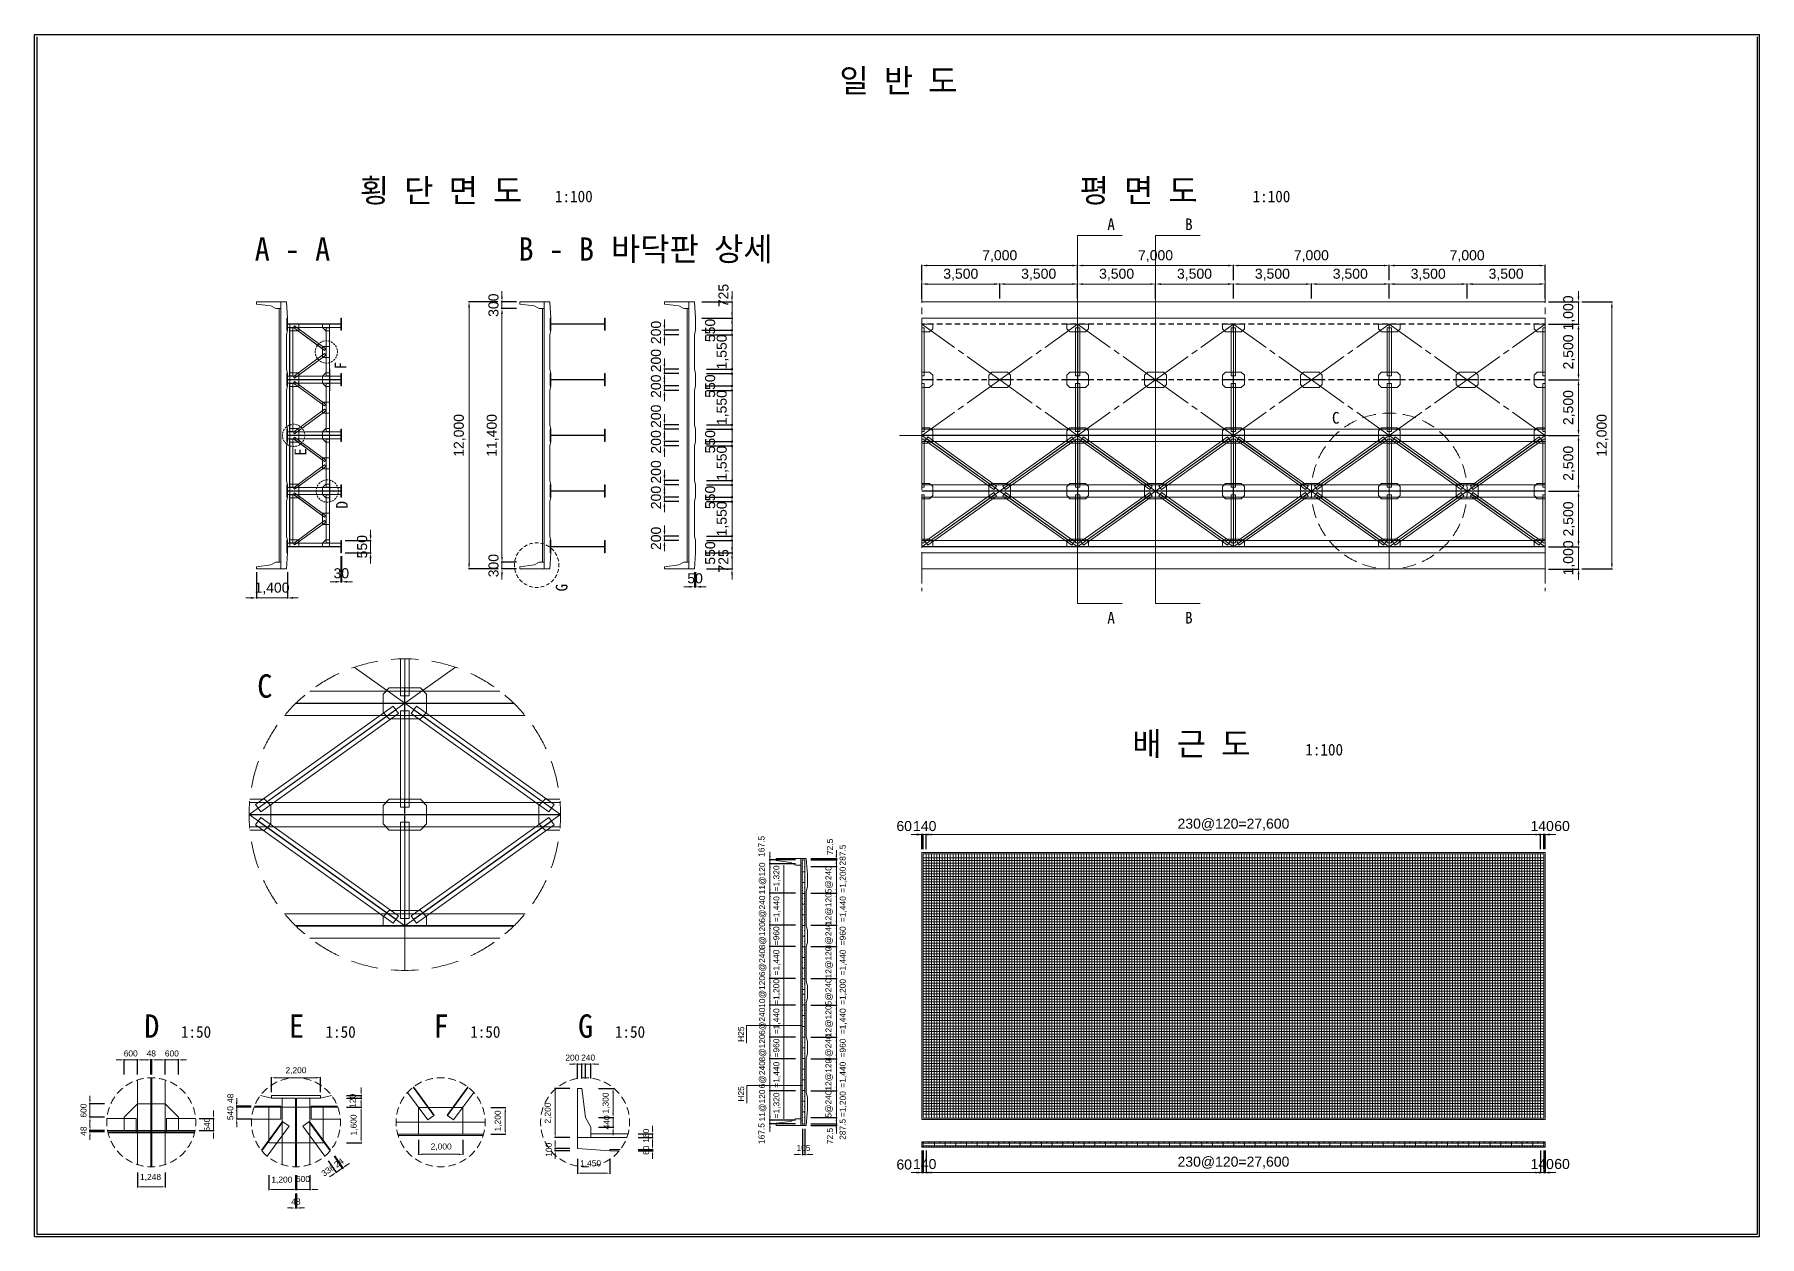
# Model space of a CAD drawing. Header units: metres. Extents: x 674733 to 752233, y -201459 to -147459.
import ezdxf
from ezdxf.enums import TextEntityAlignment as Align

# ---------------------------------------------------------------- set-up
doc = ezdxf.new("R2010")
doc.units = ezdxf.units.M
doc.header["$MEASUREMENT"] = 0
doc.layers.get('Defpoints').update_dxf_attribs({"lineweight": 0})
for name, color, linetype, lineweight in [('A-DIM01', 1, 'Continuous', 0), ('Adojoint Line', 1, 'Continuous', 0), ('Concrete', 4, 'Continuous', 0), ('Dimension Line', 2, 'Continuous', 0), ('L3', 6, 'Continuous', 0), ('Steel Girder', 6, 'Continuous', 0), ('Text', 3, 'Continuous', 0)]:
    doc.layers.add(name, color=color, linetype=linetype, lineweight=lineweight)
doc.styles.get("Standard").update_dxf_attribs({"font": '', "height": 5})
doc.styles.add('style2', font='arial.ttf')
doc.styles.add('돋움', font='')
doc.styles.get('Standard').set_extended_font_data('GulimChe')
doc.styles.get('돋움').set_extended_font_data('Dotum')
doc.dimstyles.new('DIM01', dxfattribs={"dimtxt": 3.5, "dimasz": 0.8, "dimexe": 2, "dimexo": 10, "dimgap": 1.25, "dimtad": 1, "dimdec": 0, "dimzin": 0, "dimtxsty": '돋움', "dimcen": 0.09, "dimclrd": 1, "dimclre": 1, "dimclrt": 256, "dimadec": 0, "dimazin": 0, "dimtfac": 0.072, "dimtdec": 0, "dimtix": 1, "dimtmove": 2, "dimatfit": 3, "dimfxl": 1, "dimtolj": 1, "dimtzin": 0, "dimlwd": -1, "dimarcsym": 0})

msp = doc.modelspace()

# ---------------------------------------------------------------- texts
at = {"layer": 'A-DIM01', "color": 7, "style": 'style2'}
for p in [(706615.4, -192714.8), (706615.4, -195397)]:
    msp.add_text('H25', height=270, rotation=90, dxfattribs=at).set_placement(p)
at = {"layer": 'Adojoint Line'}
for s, rotation, p in [('A', 359.939213, (723102.8, -156247.9)), ('B', 359.939213, (726593.4, -156247.9)), ('F', 89.939213, (688740.7, -162332.2)), ('C', 359.939213, (733194.4, -164940.6)), ('E', 89.939213, (686939.7, -166212.2)), ('D', 89.939213, (688806.4, -168588.8)), ('G', 89.939213, (698678.9, -172308.3)), ('A', 359.939213, (723102.8, -173923.2)), ('B', 359.939213, (726593.4, -173923.2))]:
    msp.add_text(s, height=525, rotation=rotation, dxfattribs=at).set_placement(p, align=Align.CENTER)
at = {"layer": 'Text'}
for s, height, p in [('일 반 도', 1050, (713548.6, -150058.6)), ('횡 단 면 도', 1050, (692996.6, -154995)), ('평 면 도', 1050, (724338.9, -154995)), ('1:100', 525, (698963.8, -154995)), ('1:100', 525, (730306.1, -154995)), ('바닥판 상세', 1050, (704261.8, -157622.2)), ('A - A', 1050, (686322.7, -157622.1)), ('B - B', 1050, (698174.5, -157622.1)), ('C', 1050, (685079.4, -177252.7)), ('배 근 도', 1050, (726708.1, -179849.9)), ('1:100', 525, (732675.3, -179849.9)), ('D', 1050, (680004.1, -192530.1)), ('1:50', 525, (681989.5, -192530.1)), ('E', 1050, (686504.1, -192530.1)), ('1:50', 525, (688486, -192530.1)), ('F', 1050, (693004.1, -192530.1)), ('1:50', 525, (694986.7, -192530.1)), ('G', 1050, (699493.7, -192530.1)), ('1:50', 525, (701486.7, -192530.1))]:
    msp.add_text(s, height=height, rotation=359.939213, dxfattribs=at).set_placement(p, align=Align.CENTER)

# ---------------------------------------------------------------- blocks, each defined once
blk = doc.blocks.new('*U125')
at = {"layer": 'Dimension Line'}
for start, end in [(120, 125), (115, 120), (105, 110), (100, 105), (90, 95), (85, 90), (75, 80), (70, 75), (60, 65), (55, 60), (150, 155), (145, 150), (135, 140), (130, 135), (45, 50), (40, 45), (30, 35), (25, 30), (175, 180), (165, 170), (160, 165), (15, 20), (10, 15), (0, 5), (0, 5), (180, 185), (190, 195), (195, 200), (340, 345), (345, 350), (355, 0), (205, 210), (210, 215), (220, 225), (225, 230), (310, 315), (315, 320), (325, 330), (330, 335), (235, 240), (240, 245), (250, 255), (255, 260), (265, 270), (270, 275), (280, 285), (285, 290), (295, 300), (300, 305)]:
    blk.add_arc((0, 0, 0), 500, start, end, dxfattribs=at)
blk = doc.blocks.new('*U126')
at = {"layer": 'Steel Girder'}
for p, q in [((-6, 162), (-6, -138)), ((-6, 162), (0, 162)), ((-6, 12), (0, 12)), ((0, 1), (0, -13)), ((0, -138), (-6, -138)), ((0, -163), (0, -13)), ((0, -13), (6, -13)), ((6, -163), (6, -13))]:
    blk.add_line(p, q, dxfattribs=at)
blk = doc.blocks.new('*U127')
at = {"layer": 'Steel Girder'}
for p, q in [((-6, -163), (-6, 137)), ((0, 137), (-6, 137)), ((0, 162), (0, 12)), ((0, 12), (6, 12)), ((0, -2), (0, 12)), ((6, 162), (6, 12)), ((-6, -163), (0, -163))]:
    blk.add_line(p, q, dxfattribs=at)
blk = doc.blocks.new('*D238')
at = {"layer": 'A-DIM01', "color": 1, "lineweight": -2}
for p, q in [((684703, -171620), (684703, -172800)), ((686103, -171620), (686103, -172800))]:
    blk.add_line(p, q, dxfattribs=at)
at = {"layer": 'A-DIM01', "color": 1}
for p, q in [((684463, -172770), (684223, -172770)), ((684703, -172770), (686103, -172770)), ((686343, -172770), (686583, -172770))]:
    blk.add_line(p, q, dxfattribs=at)
for points in [[(684463, -172730), (684463, -172810), (684703, -172770)], [(686343, -172730), (686343, -172810), (686103, -172770)]]:
    blk.add_solid(points, dxfattribs=at)
at = {"layer": 'Defpoints', "color": 0}
for p in [(684703, -171470), (686103, -171470), (686103, -172770)]:
    blk.add_point(p, dxfattribs=at)
at = {"layer": 'A-DIM01', "color": 7, "insert": (685403, -172350), "char_height": 450, "attachment_point": 5, "style": 'style2'}
blk.add_mtext('\\A1;1,400', dxfattribs=at)
blk = doc.blocks.new('*D240')
at = {"layer": 'A-DIM01', "color": 1, "lineweight": -2}
for p, q in [((688503, -170895), (688503, -172075)), ((688533, -170895), (688533, -172075))]:
    blk.add_line(p, q, dxfattribs=at)
at = {"layer": 'A-DIM01', "color": 1}
for p, q in [((688263, -172045), (688023, -172045)), ((688503, -172045), (688533, -172045)), ((688773, -172045), (689013, -172045))]:
    blk.add_line(p, q, dxfattribs=at)
for points in [[(688263, -172005), (688263, -172085), (688503, -172045)], [(688773, -172005), (688773, -172085), (688533, -172045)]]:
    blk.add_solid(points, dxfattribs=at)
at = {"layer": 'Defpoints', "color": 0}
for p in [(688503, -170745), (688533, -170745), (688533, -172045)]:
    blk.add_point(p, dxfattribs=at)
at = {"layer": 'A-DIM01', "color": 7, "insert": (688518, -171665), "char_height": 450, "attachment_point": 5, "style": 'style2'}
blk.add_mtext('\\A1;30', dxfattribs=at)
blk = doc.blocks.new('*D242')
at = {"layer": 'A-DIM01', "color": 1}
for p, q in [((689833, -169955), (689833, -169715)), ((689833, -170745), (689833, -170195)), ((689833, -170985), (689833, -171225))]:
    blk.add_line(p, q, dxfattribs=at)
at = {"layer": 'A-DIM01', "color": 1, "lineweight": -2}
for p, q in [((688683, -170195), (689863, -170195)), ((688683, -170745), (689863, -170745))]:
    blk.add_line(p, q, dxfattribs=at)
at = {"layer": 'A-DIM01', "color": 1}
for points in [[(689793, -169955), (689873, -169955), (689833, -170195)], [(689793, -170985), (689873, -170985), (689833, -170745)]]:
    blk.add_solid(points, dxfattribs=at)
at = {"layer": 'Defpoints', "color": 0}
for p in [(688533, -170195), (689833, -170195), (688533, -170745)]:
    blk.add_point(p, dxfattribs=at)
at = {"layer": 'A-DIM01', "color": 7, "insert": (689454, -170470), "char_height": 450, "attachment_point": 5, "rotation": 90, "style": 'style2'}
blk.add_mtext('\\A1;550', dxfattribs=at)
blk = doc.blocks.new('*D244')
at = {"layer": 'A-DIM01', "color": 1, "lineweight": -2}
for p, q in [((696386, -159470), (695705, -159470)), ((696387, -159770), (695705, -159770))]:
    blk.add_line(p, q, dxfattribs=at)
at = {"layer": 'A-DIM01', "color": 1}
for p, q in [((695735, -159230), (695735, -158990)), ((695735, -159770), (695735, -159470)), ((695735, -160010), (695735, -160250))]:
    blk.add_line(p, q, dxfattribs=at)
for points in [[(695695, -159230), (695775, -159230), (695735, -159470)], [(695695, -160010), (695775, -160010), (695735, -159770)]]:
    blk.add_solid(points, dxfattribs=at)
at = {"layer": 'Defpoints', "color": 0}
for p in [(695735, -159470), (696536, -159470), (696537, -159770)]:
    blk.add_point(p, dxfattribs=at)
at = {"layer": 'A-DIM01', "color": 7, "insert": (695356, -159620), "char_height": 450, "attachment_point": 5, "rotation": 90, "style": 'style2'}
blk.add_mtext('\\A1;300', dxfattribs=at)
blk = doc.blocks.new('*D246')
at = {"layer": 'A-DIM01', "color": 1, "lineweight": -2}
for p, q in [((696387, -159770), (695706, -159770)), ((696387, -171170), (695706, -171170))]:
    blk.add_line(p, q, dxfattribs=at)
at = {"layer": 'A-DIM01', "color": 1}
blk.add_line((695736, -170930), (695736, -160010), dxfattribs=at)
for points in [[(695696, -160010), (695776, -160010), (695736, -159770)], [(695696, -170930), (695776, -170930), (695736, -171170)]]:
    blk.add_solid(points, dxfattribs=at)
at = {"layer": 'Defpoints', "color": 0}
for p in [(695736, -159770), (696537, -159770), (696537, -171170)]:
    blk.add_point(p, dxfattribs=at)
at = {"layer": 'A-DIM01', "color": 7, "insert": (695316, -165470), "char_height": 450, "attachment_point": 5, "rotation": 90, "style": 'style2'}
blk.add_mtext('\\A1;11,400', dxfattribs=at)
blk = doc.blocks.new('*D248')
at = {"layer": 'A-DIM01', "color": 1, "lineweight": -2}
for p, q in [((696387, -171170), (695706, -171170)), ((696388, -171470), (695706, -171470))]:
    blk.add_line(p, q, dxfattribs=at)
at = {"layer": 'A-DIM01', "color": 1}
for p, q in [((695736, -170930), (695736, -170690)), ((695736, -171470), (695736, -171170)), ((695736, -171710), (695736, -171950))]:
    blk.add_line(p, q, dxfattribs=at)
for points in [[(695696, -170930), (695776, -170930), (695736, -171170)], [(695696, -171710), (695776, -171710), (695736, -171470)]]:
    blk.add_solid(points, dxfattribs=at)
at = {"layer": 'Defpoints', "color": 0}
for p in [(695736, -171170), (696537, -171170), (696538, -171470)]:
    blk.add_point(p, dxfattribs=at)
at = {"layer": 'A-DIM01', "color": 7, "insert": (695357, -171320), "char_height": 450, "attachment_point": 5, "rotation": 90, "style": 'style2'}
blk.add_mtext('\\A1;300', dxfattribs=at)
blk = doc.blocks.new('*D250')
at = {"layer": 'A-DIM01', "color": 1, "lineweight": -2}
for p, q in [((695555, -159470), (694226, -159470)), ((695557, -171470), (694226, -171470))]:
    blk.add_line(p, q, dxfattribs=at)
at = {"layer": 'A-DIM01', "color": 1}
blk.add_line((694256, -159710), (694256, -171230), dxfattribs=at)
for points in [[(694216, -159710), (694296, -159710), (694256, -159470)], [(694216, -171230), (694296, -171230), (694256, -171470)]]:
    blk.add_solid(points, dxfattribs=at)
at = {"layer": 'Defpoints', "color": 0}
for p in [(695705, -159470), (694256, -171470), (695707, -171470)]:
    blk.add_point(p, dxfattribs=at)
at = {"layer": 'A-DIM01', "color": 7, "insert": (693836, -165470), "char_height": 450, "attachment_point": 5, "rotation": 90, "style": 'style2'}
blk.add_mtext('\\A1;12,000', dxfattribs=at)
blk = doc.blocks.new('*D252')
at = {"layer": 'A-DIM01', "color": 1, "lineweight": -2}
for p, q in [((714599, -159320), (714599, -158639)), ((718099, -159319), (718099, -158639))]:
    blk.add_line(p, q, dxfattribs=at)
at = {"layer": 'A-DIM01', "color": 1}
blk.add_line((714839, -158669), (717859, -158669), dxfattribs=at)
for points in [[(714839, -158629), (714839, -158709), (714599, -158669)], [(717859, -158629), (717859, -158709), (718099, -158669)]]:
    blk.add_solid(points, dxfattribs=at)
at = {"layer": 'Defpoints', "color": 0}
for p in [(718099, -158669), (714599, -159470), (718099, -159469)]:
    blk.add_point(p, dxfattribs=at)
at = {"layer": 'A-DIM01', "color": 7, "insert": (716349, -158248), "char_height": 450, "attachment_point": 5, "style": 'style2'}
blk.add_mtext('\\A1;3,500', dxfattribs=at)
blk = doc.blocks.new('*D254')
at = {"layer": 'A-DIM01', "color": 1, "lineweight": -2}
for p, q in [((718099, -159319), (718099, -158638)), ((721599, -159319), (721599, -158638))]:
    blk.add_line(p, q, dxfattribs=at)
at = {"layer": 'A-DIM01', "color": 1}
blk.add_line((718339, -158668), (721359, -158668), dxfattribs=at)
for points in [[(718339, -158628), (718339, -158708), (718099, -158668)], [(721359, -158628), (721359, -158708), (721599, -158668)]]:
    blk.add_solid(points, dxfattribs=at)
at = {"layer": 'Defpoints', "color": 0}
for p in [(721599, -158668), (718099, -159469), (721599, -159469)]:
    blk.add_point(p, dxfattribs=at)
at = {"layer": 'A-DIM01', "color": 7, "insert": (719849, -158248), "char_height": 450, "attachment_point": 5, "style": 'style2'}
blk.add_mtext('\\A1;3,500', dxfattribs=at)
blk = doc.blocks.new('*D256')
at = {"layer": 'A-DIM01', "color": 1, "lineweight": -2}
for p, q in [((714599, -158489), (714599, -157808)), ((721599, -158488), (721599, -157808))]:
    blk.add_line(p, q, dxfattribs=at)
at = {"layer": 'A-DIM01', "color": 1}
blk.add_line((714839, -157838), (721359, -157838), dxfattribs=at)
for points in [[(714839, -157798), (714839, -157878), (714599, -157838)], [(721359, -157798), (721359, -157878), (721599, -157838)]]:
    blk.add_solid(points, dxfattribs=at)
at = {"layer": 'Defpoints', "color": 0}
for p in [(721599, -157838), (714599, -158639), (721599, -158638)]:
    blk.add_point(p, dxfattribs=at)
at = {"layer": 'A-DIM01', "color": 7, "insert": (718099, -157417), "char_height": 450, "attachment_point": 5, "style": 'style2'}
blk.add_mtext('\\A1;7,000', dxfattribs=at)
blk = doc.blocks.new('*D258')
at = {"layer": 'A-DIM01', "color": 1, "lineweight": -2}
for p, q in [((721599, -159320), (721599, -158639)), ((725099, -159319), (725099, -158639))]:
    blk.add_line(p, q, dxfattribs=at)
at = {"layer": 'A-DIM01', "color": 1}
blk.add_line((721839, -158669), (724859, -158669), dxfattribs=at)
for points in [[(721839, -158629), (721839, -158709), (721599, -158669)], [(724859, -158629), (724859, -158709), (725099, -158669)]]:
    blk.add_solid(points, dxfattribs=at)
at = {"layer": 'Defpoints', "color": 0}
for p in [(725099, -158669), (721599, -159470), (725099, -159469)]:
    blk.add_point(p, dxfattribs=at)
at = {"layer": 'A-DIM01', "color": 7, "insert": (723349, -158248), "char_height": 450, "attachment_point": 5, "style": 'style2'}
blk.add_mtext('\\A1;3,500', dxfattribs=at)
blk = doc.blocks.new('*D260')
at = {"layer": 'A-DIM01', "color": 1, "lineweight": -2}
for p, q in [((725099, -159319), (725099, -158638)), ((728599, -159319), (728599, -158638))]:
    blk.add_line(p, q, dxfattribs=at)
at = {"layer": 'A-DIM01', "color": 1}
blk.add_line((725339, -158668), (728359, -158668), dxfattribs=at)
for points in [[(725339, -158628), (725339, -158708), (725099, -158668)], [(728359, -158628), (728359, -158708), (728599, -158668)]]:
    blk.add_solid(points, dxfattribs=at)
at = {"layer": 'Defpoints', "color": 0}
for p in [(728599, -158668), (725099, -159469), (728599, -159469)]:
    blk.add_point(p, dxfattribs=at)
at = {"layer": 'A-DIM01', "color": 7, "insert": (726849, -158248), "char_height": 450, "attachment_point": 5, "style": 'style2'}
blk.add_mtext('\\A1;3,500', dxfattribs=at)
blk = doc.blocks.new('*D262')
at = {"layer": 'A-DIM01', "color": 1, "lineweight": -2}
for p, q in [((721599, -158489), (721599, -157808)), ((728599, -158488), (728599, -157808))]:
    blk.add_line(p, q, dxfattribs=at)
at = {"layer": 'A-DIM01', "color": 1}
blk.add_line((721839, -157838), (728359, -157838), dxfattribs=at)
for points in [[(721839, -157798), (721839, -157878), (721599, -157838)], [(728359, -157798), (728359, -157878), (728599, -157838)]]:
    blk.add_solid(points, dxfattribs=at)
at = {"layer": 'Defpoints', "color": 0}
for p in [(728599, -157838), (721599, -158639), (728599, -158638)]:
    blk.add_point(p, dxfattribs=at)
at = {"layer": 'A-DIM01', "color": 7, "insert": (725099, -157417), "char_height": 450, "attachment_point": 5, "style": 'style2'}
blk.add_mtext('\\A1;7,000', dxfattribs=at)
blk = doc.blocks.new('*D264')
at = {"layer": 'A-DIM01', "color": 1, "lineweight": -2}
for p, q in [((728599, -159320), (728599, -158639)), ((732099, -159319), (732099, -158639))]:
    blk.add_line(p, q, dxfattribs=at)
at = {"layer": 'A-DIM01', "color": 1}
blk.add_line((728839, -158669), (731859, -158669), dxfattribs=at)
for points in [[(728839, -158629), (728839, -158709), (728599, -158669)], [(731859, -158629), (731859, -158709), (732099, -158669)]]:
    blk.add_solid(points, dxfattribs=at)
at = {"layer": 'Defpoints', "color": 0}
for p in [(732099, -158669), (728599, -159470), (732099, -159469)]:
    blk.add_point(p, dxfattribs=at)
at = {"layer": 'A-DIM01', "color": 7, "insert": (730349, -158248), "char_height": 450, "attachment_point": 5, "style": 'style2'}
blk.add_mtext('\\A1;3,500', dxfattribs=at)
blk = doc.blocks.new('*D266')
at = {"layer": 'A-DIM01', "color": 1, "lineweight": -2}
for p, q in [((732099, -159319), (732099, -158638)), ((735599, -159319), (735599, -158638))]:
    blk.add_line(p, q, dxfattribs=at)
at = {"layer": 'A-DIM01', "color": 1}
blk.add_line((732339, -158668), (735359, -158668), dxfattribs=at)
for points in [[(732339, -158628), (732339, -158708), (732099, -158668)], [(735359, -158628), (735359, -158708), (735599, -158668)]]:
    blk.add_solid(points, dxfattribs=at)
at = {"layer": 'Defpoints', "color": 0}
for p in [(735599, -158668), (732099, -159469), (735599, -159469)]:
    blk.add_point(p, dxfattribs=at)
at = {"layer": 'A-DIM01', "color": 7, "insert": (733849, -158248), "char_height": 450, "attachment_point": 5, "style": 'style2'}
blk.add_mtext('\\A1;3,500', dxfattribs=at)
blk = doc.blocks.new('*D268')
at = {"layer": 'A-DIM01', "color": 1, "lineweight": -2}
for p, q in [((728599, -158489), (728599, -157808)), ((735599, -158488), (735599, -157808))]:
    blk.add_line(p, q, dxfattribs=at)
at = {"layer": 'A-DIM01', "color": 1}
blk.add_line((728839, -157838), (735359, -157838), dxfattribs=at)
for points in [[(728839, -157798), (728839, -157878), (728599, -157838)], [(735359, -157798), (735359, -157878), (735599, -157838)]]:
    blk.add_solid(points, dxfattribs=at)
at = {"layer": 'Defpoints', "color": 0}
for p in [(735599, -157838), (728599, -158639), (735599, -158638)]:
    blk.add_point(p, dxfattribs=at)
at = {"layer": 'A-DIM01', "color": 7, "insert": (732099, -157417), "char_height": 450, "attachment_point": 5, "style": 'style2'}
blk.add_mtext('\\A1;7,000', dxfattribs=at)
blk = doc.blocks.new('*D270')
at = {"layer": 'A-DIM01', "color": 1, "lineweight": -2}
for p, q in [((735599, -159320), (735599, -158639)), ((739099, -159319), (739099, -158639))]:
    blk.add_line(p, q, dxfattribs=at)
at = {"layer": 'A-DIM01', "color": 1}
blk.add_line((735839, -158669), (738859, -158669), dxfattribs=at)
for points in [[(735839, -158629), (735839, -158709), (735599, -158669)], [(738859, -158629), (738859, -158709), (739099, -158669)]]:
    blk.add_solid(points, dxfattribs=at)
at = {"layer": 'Defpoints', "color": 0}
for p in [(739099, -158669), (735599, -159470), (739099, -159469)]:
    blk.add_point(p, dxfattribs=at)
at = {"layer": 'A-DIM01', "color": 7, "insert": (737349, -158248), "char_height": 450, "attachment_point": 5, "style": 'style2'}
blk.add_mtext('\\A1;3,500', dxfattribs=at)
blk = doc.blocks.new('*D272')
at = {"layer": 'A-DIM01', "color": 1, "lineweight": -2}
for p, q in [((739099, -159319), (739099, -158638)), ((742599, -159319), (742599, -158638))]:
    blk.add_line(p, q, dxfattribs=at)
at = {"layer": 'A-DIM01', "color": 1}
blk.add_line((739339, -158668), (742359, -158668), dxfattribs=at)
for points in [[(739339, -158628), (739339, -158708), (739099, -158668)], [(742359, -158628), (742359, -158708), (742599, -158668)]]:
    blk.add_solid(points, dxfattribs=at)
at = {"layer": 'Defpoints', "color": 0}
for p in [(742599, -158668), (739099, -159469), (742599, -159469)]:
    blk.add_point(p, dxfattribs=at)
at = {"layer": 'A-DIM01', "color": 7, "insert": (740849, -158248), "char_height": 450, "attachment_point": 5, "style": 'style2'}
blk.add_mtext('\\A1;3,500', dxfattribs=at)
blk = doc.blocks.new('*D274')
at = {"layer": 'A-DIM01', "color": 1, "lineweight": -2}
for p, q in [((735599, -158489), (735599, -157808)), ((742599, -158488), (742599, -157808))]:
    blk.add_line(p, q, dxfattribs=at)
at = {"layer": 'A-DIM01', "color": 1}
blk.add_line((735839, -157838), (742359, -157838), dxfattribs=at)
for points in [[(735839, -157798), (735839, -157878), (735599, -157838)], [(742359, -157798), (742359, -157878), (742599, -157838)]]:
    blk.add_solid(points, dxfattribs=at)
at = {"layer": 'Defpoints', "color": 0}
for p in [(742599, -157838), (735599, -158639), (742599, -158638)]:
    blk.add_point(p, dxfattribs=at)
at = {"layer": 'A-DIM01', "color": 7, "insert": (739099, -157417), "char_height": 450, "attachment_point": 5, "style": 'style2'}
blk.add_mtext('\\A1;7,000', dxfattribs=at)
blk = doc.blocks.new('*D276')
at = {"layer": 'A-DIM01', "color": 1, "lineweight": -2}
for p, q in [((742749, -159470), (744130, -159470)), ((742749, -160470), (744130, -160470))]:
    blk.add_line(p, q, dxfattribs=at)
at = {"layer": 'A-DIM01', "color": 1}
for p, q in [((744100, -159230), (744100, -158990)), ((744100, -159470), (744100, -160470)), ((744100, -160710), (744100, -160950))]:
    blk.add_line(p, q, dxfattribs=at)
for points in [[(744060, -159230), (744140, -159230), (744100, -159470)], [(744060, -160710), (744140, -160710), (744100, -160470)]]:
    blk.add_solid(points, dxfattribs=at)
at = {"layer": 'Defpoints', "color": 0}
for p in [(742599, -159470), (742599, -160470), (744100, -160470)]:
    blk.add_point(p, dxfattribs=at)
at = {"layer": 'A-DIM01', "color": 7, "insert": (743680, -159970), "char_height": 450, "attachment_point": 5, "rotation": 90, "style": 'style2'}
blk.add_mtext('\\A1;1,000', dxfattribs=at)
blk = doc.blocks.new('*D278')
at = {"layer": 'A-DIM01', "color": 1, "lineweight": -2}
for p, q in [((742749, -160471), (744131, -160471)), ((742750, -162971), (744131, -162971))]:
    blk.add_line(p, q, dxfattribs=at)
at = {"layer": 'A-DIM01', "color": 1}
blk.add_line((744101, -160711), (744101, -162731), dxfattribs=at)
for points in [[(744061, -160711), (744141, -160711), (744101, -160471)], [(744061, -162731), (744141, -162731), (744101, -162971)]]:
    blk.add_solid(points, dxfattribs=at)
at = {"layer": 'Defpoints', "color": 0}
for p in [(742599, -160471), (742600, -162971), (744101, -162971)]:
    blk.add_point(p, dxfattribs=at)
at = {"layer": 'A-DIM01', "color": 7, "insert": (743680, -161721), "char_height": 450, "attachment_point": 5, "rotation": 90, "style": 'style2'}
blk.add_mtext('\\A1;2,500', dxfattribs=at)
blk = doc.blocks.new('*D280')
at = {"layer": 'A-DIM01', "color": 1, "lineweight": -2}
for p, q in [((742750, -162972), (744131, -162972)), ((742750, -165472), (744131, -165472))]:
    blk.add_line(p, q, dxfattribs=at)
at = {"layer": 'A-DIM01', "color": 1}
blk.add_line((744101, -163212), (744101, -165232), dxfattribs=at)
for points in [[(744061, -163212), (744141, -163212), (744101, -162972)], [(744061, -165232), (744141, -165232), (744101, -165472)]]:
    blk.add_solid(points, dxfattribs=at)
at = {"layer": 'Defpoints', "color": 0}
for p in [(742600, -162972), (742600, -165472), (744101, -165472)]:
    blk.add_point(p, dxfattribs=at)
at = {"layer": 'A-DIM01', "color": 7, "insert": (743681, -164222), "char_height": 450, "attachment_point": 5, "rotation": 90, "style": 'style2'}
blk.add_mtext('\\A1;2,500', dxfattribs=at)
blk = doc.blocks.new('*D282')
at = {"layer": 'A-DIM01', "color": 1, "lineweight": -2}
for p, q in [((742750, -165473), (744132, -165473)), ((742751, -167973), (744132, -167973))]:
    blk.add_line(p, q, dxfattribs=at)
at = {"layer": 'A-DIM01', "color": 1}
blk.add_line((744102, -165713), (744102, -167733), dxfattribs=at)
for points in [[(744062, -165713), (744142, -165713), (744102, -165473)], [(744062, -167733), (744142, -167733), (744102, -167973)]]:
    blk.add_solid(points, dxfattribs=at)
at = {"layer": 'Defpoints', "color": 0}
for p in [(742600, -165473), (742601, -167973), (744102, -167973)]:
    blk.add_point(p, dxfattribs=at)
at = {"layer": 'A-DIM01', "color": 7, "insert": (743681, -166723), "char_height": 450, "attachment_point": 5, "rotation": 90, "style": 'style2'}
blk.add_mtext('\\A1;2,500', dxfattribs=at)
blk = doc.blocks.new('*D284')
at = {"layer": 'A-DIM01', "color": 1, "lineweight": -2}
for p, q in [((742751, -167974), (744132, -167974)), ((742751, -170474), (744132, -170474))]:
    blk.add_line(p, q, dxfattribs=at)
at = {"layer": 'A-DIM01', "color": 1}
blk.add_line((744102, -168214), (744102, -170234), dxfattribs=at)
for points in [[(744062, -168214), (744142, -168214), (744102, -167974)], [(744062, -170234), (744142, -170234), (744102, -170474)]]:
    blk.add_solid(points, dxfattribs=at)
at = {"layer": 'Defpoints', "color": 0}
for p in [(742601, -167974), (742601, -170474), (744102, -170474)]:
    blk.add_point(p, dxfattribs=at)
at = {"layer": 'A-DIM01', "color": 7, "insert": (743682, -169224), "char_height": 450, "attachment_point": 5, "rotation": 90, "style": 'style2'}
blk.add_mtext('\\A1;2,500', dxfattribs=at)
blk = doc.blocks.new('*D286')
at = {"layer": 'A-DIM01', "color": 1, "lineweight": -2}
for p, q in [((742751, -170474), (744133, -170474)), ((742752, -171474), (744133, -171474))]:
    blk.add_line(p, q, dxfattribs=at)
at = {"layer": 'A-DIM01', "color": 1}
for p, q in [((744103, -170234), (744103, -169994)), ((744103, -170474), (744103, -171474)), ((744103, -171714), (744103, -171954))]:
    blk.add_line(p, q, dxfattribs=at)
for points in [[(744063, -170234), (744143, -170234), (744103, -170474)], [(744063, -171714), (744143, -171714), (744103, -171474)]]:
    blk.add_solid(points, dxfattribs=at)
at = {"layer": 'Defpoints', "color": 0}
for p in [(742601, -170474), (742602, -171474), (744103, -171474)]:
    blk.add_point(p, dxfattribs=at)
at = {"layer": 'A-DIM01', "color": 7, "insert": (743682, -170974), "char_height": 450, "attachment_point": 5, "rotation": 90, "style": 'style2'}
blk.add_mtext('\\A1;1,000', dxfattribs=at)
blk = doc.blocks.new('*D288')
at = {"layer": 'A-DIM01', "color": 1, "lineweight": -2}
for p, q in [((744250, -159470), (745631, -159470)), ((744251, -171470), (745631, -171470))]:
    blk.add_line(p, q, dxfattribs=at)
at = {"layer": 'A-DIM01', "color": 1}
blk.add_line((745601, -159710), (745601, -171230), dxfattribs=at)
for points in [[(745561, -159710), (745641, -159710), (745601, -159470)], [(745561, -171230), (745641, -171230), (745601, -171470)]]:
    blk.add_solid(points, dxfattribs=at)
at = {"layer": 'Defpoints', "color": 0}
for p in [(744100, -159470), (744101, -171470), (745601, -171470)]:
    blk.add_point(p, dxfattribs=at)
at = {"layer": 'A-DIM01', "color": 7, "insert": (745181, -165470), "char_height": 450, "attachment_point": 5, "rotation": 90, "style": 'style2'}
blk.add_mtext('\\A1;12,000', dxfattribs=at)
blk = doc.blocks.new('*D290')
at = {"layer": 'A-DIM01', "color": 1, "lineweight": -2}
for p, q in [((704719, -159470), (706100, -159470)), ((704719, -160195), (706100, -160195))]:
    blk.add_line(p, q, dxfattribs=at)
at = {"layer": 'A-DIM01', "color": 1}
for p, q in [((706070, -159230), (706070, -158990)), ((706070, -159470), (706070, -160195)), ((706070, -160435), (706070, -160675))]:
    blk.add_line(p, q, dxfattribs=at)
for points in [[(706030, -159230), (706110, -159230), (706070, -159470)], [(706030, -160435), (706110, -160435), (706070, -160195)]]:
    blk.add_solid(points, dxfattribs=at)
at = {"layer": 'Defpoints', "color": 0}
for p in [(704569, -159470), (704569, -160195), (706070, -160195)]:
    blk.add_point(p, dxfattribs=at)
at = {"layer": 'A-DIM01', "color": 7, "insert": (705690, -159185), "char_height": 450, "attachment_point": 5, "rotation": 90, "style": 'style2'}
blk.add_mtext('\\A1;725', dxfattribs=at)
blk = doc.blocks.new('*D292')
at = {"layer": 'A-DIM01', "color": 1, "lineweight": -2}
for p, q in [((704719, -160195), (706100, -160195)), ((704719, -160745), (706100, -160745))]:
    blk.add_line(p, q, dxfattribs=at)
at = {"layer": 'A-DIM01', "color": 1}
for p, q in [((706070, -159955), (706070, -159715)), ((706070, -160195), (706070, -160745)), ((706070, -160985), (706070, -161225))]:
    blk.add_line(p, q, dxfattribs=at)
for points in [[(706030, -159955), (706110, -159955), (706070, -160195)], [(706030, -160985), (706110, -160985), (706070, -160745)]]:
    blk.add_solid(points, dxfattribs=at)
at = {"layer": 'Defpoints', "color": 0}
for p in [(704569, -160195), (704569, -160745), (706070, -160745)]:
    blk.add_point(p, dxfattribs=at)
at = {"layer": 'A-DIM01', "color": 7, "insert": (705090, -160754), "char_height": 450, "attachment_point": 5, "rotation": 90, "style": 'style2'}
blk.add_mtext('\\A1;550', dxfattribs=at)
blk = doc.blocks.new('*D294')
at = {"layer": 'A-DIM01', "color": 1}
for p, q in [((703035, -160505), (703035, -160265)), ((703035, -160945), (703035, -160745)), ((703035, -161185), (703035, -161425))]:
    blk.add_line(p, q, dxfattribs=at)
at = {"layer": 'A-DIM01', "color": 1, "lineweight": -2}
for p, q in [((703686, -160745), (703005, -160745)), ((703686, -160945), (703005, -160945))]:
    blk.add_line(p, q, dxfattribs=at)
at = {"layer": 'A-DIM01', "color": 1}
for points in [[(702995, -160505), (703075, -160505), (703035, -160745)], [(702995, -161185), (703075, -161185), (703035, -160945)]]:
    blk.add_solid(points, dxfattribs=at)
at = {"layer": 'Defpoints', "color": 0}
for p in [(703035, -160745), (703836, -160745), (703836, -160945)]:
    blk.add_point(p, dxfattribs=at)
at = {"layer": 'A-DIM01', "color": 7, "insert": (702656, -160845), "char_height": 450, "attachment_point": 5, "rotation": 90, "style": 'style2'}
blk.add_mtext('\\A1;200', dxfattribs=at)
blk = doc.blocks.new('*D296')
at = {"layer": 'A-DIM01', "color": 1, "lineweight": -2}
for p, q in [((703686, -162495), (703005, -162495)), ((703686, -162695), (703005, -162695))]:
    blk.add_line(p, q, dxfattribs=at)
at = {"layer": 'A-DIM01', "color": 1}
for p, q in [((703035, -162255), (703035, -162015)), ((703035, -162695), (703035, -162495)), ((703035, -162935), (703035, -163175))]:
    blk.add_line(p, q, dxfattribs=at)
for points in [[(702995, -162255), (703075, -162255), (703035, -162495)], [(702995, -162935), (703075, -162935), (703035, -162695)]]:
    blk.add_solid(points, dxfattribs=at)
at = {"layer": 'Defpoints', "color": 0}
for p in [(703035, -162495), (703836, -162495), (703836, -162695)]:
    blk.add_point(p, dxfattribs=at)
at = {"layer": 'A-DIM01', "color": 7, "insert": (702656, -162111), "char_height": 450, "attachment_point": 5, "rotation": 90, "style": 'style2'}
blk.add_mtext('\\A1;200', dxfattribs=at)
blk = doc.blocks.new('*D298')
at = {"layer": 'A-DIM01', "color": 1, "lineweight": -2}
for p, q in [((703686, -163245), (703005, -163245)), ((703686, -163445), (703005, -163445))]:
    blk.add_line(p, q, dxfattribs=at)
at = {"layer": 'A-DIM01', "color": 1}
for p, q in [((703035, -163005), (703035, -162765)), ((703035, -163445), (703035, -163245)), ((703035, -163685), (703035, -163925))]:
    blk.add_line(p, q, dxfattribs=at)
for points in [[(702995, -163005), (703075, -163005), (703035, -163245)], [(702995, -163685), (703075, -163685), (703035, -163445)]]:
    blk.add_solid(points, dxfattribs=at)
at = {"layer": 'Defpoints', "color": 0}
for p in [(703035, -163245), (703836, -163245), (703836, -163445)]:
    blk.add_point(p, dxfattribs=at)
at = {"layer": 'A-DIM01', "color": 7, "insert": (702656, -163261), "char_height": 450, "attachment_point": 5, "rotation": 90, "style": 'style2'}
blk.add_mtext('\\A1;200', dxfattribs=at)
blk = doc.blocks.new('*D300')
at = {"layer": 'A-DIM01', "color": 1, "lineweight": -2}
for p, q in [((703686, -164995), (703005, -164995)), ((703686, -165195), (703005, -165195))]:
    blk.add_line(p, q, dxfattribs=at)
at = {"layer": 'A-DIM01', "color": 1}
for p, q in [((703035, -164755), (703035, -164515)), ((703035, -165195), (703035, -164995)), ((703035, -165435), (703035, -165675))]:
    blk.add_line(p, q, dxfattribs=at)
for points in [[(702995, -164755), (703075, -164755), (703035, -164995)], [(702995, -165435), (703075, -165435), (703035, -165195)]]:
    blk.add_solid(points, dxfattribs=at)
at = {"layer": 'Defpoints', "color": 0}
for p in [(703035, -164995), (703836, -164995), (703836, -165195)]:
    blk.add_point(p, dxfattribs=at)
at = {"layer": 'A-DIM01', "color": 7, "insert": (702656, -164611), "char_height": 450, "attachment_point": 5, "rotation": 90, "style": 'style2'}
blk.add_mtext('\\A1;200', dxfattribs=at)
blk = doc.blocks.new('*D302')
at = {"layer": 'A-DIM01', "color": 1, "lineweight": -2}
for p, q in [((703686, -165745), (703005, -165745)), ((703686, -165945), (703005, -165945))]:
    blk.add_line(p, q, dxfattribs=at)
at = {"layer": 'A-DIM01', "color": 1}
for p, q in [((703035, -165505), (703035, -165265)), ((703035, -165945), (703035, -165745)), ((703035, -166185), (703035, -166425))]:
    blk.add_line(p, q, dxfattribs=at)
for points in [[(702995, -165505), (703075, -165505), (703035, -165745)], [(702995, -166185), (703075, -166185), (703035, -165945)]]:
    blk.add_solid(points, dxfattribs=at)
at = {"layer": 'Defpoints', "color": 0}
for p in [(703035, -165745), (703836, -165745), (703836, -165945)]:
    blk.add_point(p, dxfattribs=at)
at = {"layer": 'A-DIM01', "color": 7, "insert": (702656, -165761), "char_height": 450, "attachment_point": 5, "rotation": 90, "style": 'style2'}
blk.add_mtext('\\A1;200', dxfattribs=at)
blk = doc.blocks.new('*D304')
at = {"layer": 'A-DIM01', "color": 1}
for p, q in [((703035, -167255), (703035, -167015)), ((703035, -167695), (703035, -167495)), ((703035, -167935), (703035, -168175))]:
    blk.add_line(p, q, dxfattribs=at)
at = {"layer": 'A-DIM01', "color": 1, "lineweight": -2}
for p, q in [((703686, -167495), (703005, -167495)), ((703686, -167695), (703005, -167695))]:
    blk.add_line(p, q, dxfattribs=at)
at = {"layer": 'A-DIM01', "color": 1}
for points in [[(702995, -167255), (703075, -167255), (703035, -167495)], [(702995, -167935), (703075, -167935), (703035, -167695)]]:
    blk.add_solid(points, dxfattribs=at)
at = {"layer": 'Defpoints', "color": 0}
for p in [(703035, -167495), (703836, -167495), (703836, -167695)]:
    blk.add_point(p, dxfattribs=at)
at = {"layer": 'A-DIM01', "color": 7, "insert": (702656, -167111), "char_height": 450, "attachment_point": 5, "rotation": 90, "style": 'style2'}
blk.add_mtext('\\A1;200', dxfattribs=at)
blk = doc.blocks.new('*D306')
at = {"layer": 'A-DIM01', "color": 1}
for p, q in [((703035, -168005), (703035, -167765)), ((703035, -168445), (703035, -168245)), ((703035, -168685), (703035, -168925))]:
    blk.add_line(p, q, dxfattribs=at)
at = {"layer": 'A-DIM01', "color": 1, "lineweight": -2}
for p, q in [((703686, -168245), (703005, -168245)), ((703686, -168445), (703005, -168445))]:
    blk.add_line(p, q, dxfattribs=at)
at = {"layer": 'A-DIM01', "color": 1}
for points in [[(702995, -168005), (703075, -168005), (703035, -168245)], [(702995, -168685), (703075, -168685), (703035, -168445)]]:
    blk.add_solid(points, dxfattribs=at)
at = {"layer": 'Defpoints', "color": 0}
for p in [(703035, -168245), (703836, -168245), (703836, -168445)]:
    blk.add_point(p, dxfattribs=at)
at = {"layer": 'A-DIM01', "color": 7, "insert": (702656, -168261), "char_height": 450, "attachment_point": 5, "rotation": 90, "style": 'style2'}
blk.add_mtext('\\A1;200', dxfattribs=at)
blk = doc.blocks.new('*D308')
at = {"layer": 'A-DIM01', "color": 1}
for p, q in [((703035, -169755), (703035, -169515)), ((703035, -170195), (703035, -169995)), ((703035, -170435), (703035, -170675))]:
    blk.add_line(p, q, dxfattribs=at)
at = {"layer": 'A-DIM01', "color": 1, "lineweight": -2}
for p, q in [((703686, -169995), (703005, -169995)), ((703686, -170195), (703005, -170195))]:
    blk.add_line(p, q, dxfattribs=at)
at = {"layer": 'A-DIM01', "color": 1}
for points in [[(702995, -169755), (703075, -169755), (703035, -169995)], [(702995, -170435), (703075, -170435), (703035, -170195)]]:
    blk.add_solid(points, dxfattribs=at)
at = {"layer": 'Defpoints', "color": 0}
for p in [(703035, -169995), (703836, -169995), (703836, -170195)]:
    blk.add_point(p, dxfattribs=at)
at = {"layer": 'A-DIM01', "color": 7, "insert": (702656, -170095), "char_height": 450, "attachment_point": 5, "rotation": 90, "style": 'style2'}
blk.add_mtext('\\A1;200', dxfattribs=at)
blk = doc.blocks.new('*D310')
at = {"layer": 'A-DIM01', "color": 1, "lineweight": -2}
for p, q in [((704386, -171620), (704386, -172301)), ((704436, -171620), (704436, -172301))]:
    blk.add_line(p, q, dxfattribs=at)
at = {"layer": 'A-DIM01', "color": 1}
for p, q in [((704146, -172271), (703906, -172271)), ((704436, -172271), (704386, -172271)), ((704676, -172271), (704916, -172271))]:
    blk.add_line(p, q, dxfattribs=at)
for points in [[(704146, -172231), (704146, -172311), (704386, -172271)], [(704676, -172231), (704676, -172311), (704436, -172271)]]:
    blk.add_solid(points, dxfattribs=at)
at = {"layer": 'Defpoints', "color": 0}
for p in [(704386, -171470), (704436, -171470), (704386, -172271)]:
    blk.add_point(p, dxfattribs=at)
at = {"layer": 'A-DIM01', "color": 7, "insert": (704411, -171891), "char_height": 450, "attachment_point": 5, "style": 'style2'}
blk.add_mtext('\\A1;50', dxfattribs=at)
blk = doc.blocks.new('*D312')
at = {"layer": 'A-DIM01', "color": 1}
for p, q in [((706070, -169955), (706070, -169715)), ((706070, -170195), (706070, -170745)), ((706070, -170985), (706070, -171225))]:
    blk.add_line(p, q, dxfattribs=at)
at = {"layer": 'A-DIM01', "color": 1, "lineweight": -2}
for p, q in [((704919, -170195), (706100, -170195)), ((704919, -170745), (706100, -170745))]:
    blk.add_line(p, q, dxfattribs=at)
at = {"layer": 'A-DIM01', "color": 1}
for points in [[(706030, -169955), (706110, -169955), (706070, -170195)], [(706030, -170985), (706110, -170985), (706070, -170745)]]:
    blk.add_solid(points, dxfattribs=at)
at = {"layer": 'Defpoints', "color": 0}
for p in [(704769, -170195), (704769, -170745), (706070, -170745)]:
    blk.add_point(p, dxfattribs=at)
at = {"layer": 'A-DIM01', "color": 7, "insert": (705090, -170754), "char_height": 450, "attachment_point": 5, "rotation": 90, "style": 'style2'}
blk.add_mtext('\\A1;550', dxfattribs=at)
blk = doc.blocks.new('*D314')
at = {"layer": 'A-DIM01', "color": 1}
for p, q in [((706070, -170505), (706070, -170265)), ((706070, -170745), (706070, -171470)), ((706070, -171710), (706070, -171950))]:
    blk.add_line(p, q, dxfattribs=at)
at = {"layer": 'A-DIM01', "color": 1, "lineweight": -2}
for p, q in [((704919, -170745), (706100, -170745)), ((704919, -171470), (706100, -171470))]:
    blk.add_line(p, q, dxfattribs=at)
at = {"layer": 'A-DIM01', "color": 1}
for points in [[(706030, -170505), (706110, -170505), (706070, -170745)], [(706030, -171710), (706110, -171710), (706070, -171470)]]:
    blk.add_solid(points, dxfattribs=at)
at = {"layer": 'Defpoints', "color": 0}
for p in [(704769, -170745), (704769, -171470), (706070, -171470)]:
    blk.add_point(p, dxfattribs=at)
at = {"layer": 'A-DIM01', "color": 7, "insert": (705690, -171107), "char_height": 450, "attachment_point": 5, "rotation": 90, "style": 'style2'}
blk.add_mtext('\\A1;725', dxfattribs=at)
blk = doc.blocks.new('*D316')
at = {"layer": 'A-DIM01', "color": 1}
for p, q in [((706070, -168205), (706070, -167965)), ((706070, -168445), (706070, -169995)), ((706070, -170235), (706070, -170475))]:
    blk.add_line(p, q, dxfattribs=at)
at = {"layer": 'A-DIM01', "color": 1, "lineweight": -2}
for p, q in [((704919, -168445), (706100, -168445)), ((704919, -169995), (706100, -169995))]:
    blk.add_line(p, q, dxfattribs=at)
at = {"layer": 'A-DIM01', "color": 1}
for points in [[(706030, -168205), (706110, -168205), (706070, -168445)], [(706030, -170235), (706110, -170235), (706070, -169995)]]:
    blk.add_solid(points, dxfattribs=at)
at = {"layer": 'Defpoints', "color": 0}
for p in [(704769, -168445), (704769, -169995), (706070, -169995)]:
    blk.add_point(p, dxfattribs=at)
at = {"layer": 'A-DIM01', "color": 7, "insert": (705649, -169220), "char_height": 450, "attachment_point": 5, "rotation": 90, "style": 'style2'}
blk.add_mtext('\\A1;1,550', dxfattribs=at)
blk = doc.blocks.new('*D318')
at = {"layer": 'A-DIM01', "color": 1}
for p, q in [((706070, -167455), (706070, -167215)), ((706070, -167695), (706070, -168245)), ((706070, -168485), (706070, -168725))]:
    blk.add_line(p, q, dxfattribs=at)
at = {"layer": 'A-DIM01', "color": 1, "lineweight": -2}
for p, q in [((704919, -167695), (706100, -167695)), ((704919, -168245), (706100, -168245))]:
    blk.add_line(p, q, dxfattribs=at)
at = {"layer": 'A-DIM01', "color": 1}
for points in [[(706030, -167455), (706110, -167455), (706070, -167695)], [(706030, -168485), (706110, -168485), (706070, -168245)]]:
    blk.add_solid(points, dxfattribs=at)
at = {"layer": 'Defpoints', "color": 0}
for p in [(704769, -167695), (704769, -168245), (706070, -168245)]:
    blk.add_point(p, dxfattribs=at)
at = {"layer": 'A-DIM01', "color": 7, "insert": (705090, -168254), "char_height": 450, "attachment_point": 5, "rotation": 90, "style": 'style2'}
blk.add_mtext('\\A1;550', dxfattribs=at)
blk = doc.blocks.new('*D320')
at = {"layer": 'A-DIM01', "color": 1}
for p, q in [((706070, -165705), (706070, -165465)), ((706070, -165945), (706070, -167495)), ((706070, -167735), (706070, -167975))]:
    blk.add_line(p, q, dxfattribs=at)
at = {"layer": 'A-DIM01', "color": 1, "lineweight": -2}
for p, q in [((704919, -165945), (706100, -165945)), ((704919, -167495), (706100, -167495))]:
    blk.add_line(p, q, dxfattribs=at)
at = {"layer": 'A-DIM01', "color": 1}
for points in [[(706030, -165705), (706110, -165705), (706070, -165945)], [(706030, -167735), (706110, -167735), (706070, -167495)]]:
    blk.add_solid(points, dxfattribs=at)
at = {"layer": 'Defpoints', "color": 0}
for p in [(704769, -165945), (704769, -167495), (706070, -167495)]:
    blk.add_point(p, dxfattribs=at)
at = {"layer": 'A-DIM01', "color": 7, "insert": (705649, -166720), "char_height": 450, "attachment_point": 5, "rotation": 90, "style": 'style2'}
blk.add_mtext('\\A1;1,550', dxfattribs=at)
blk = doc.blocks.new('*D322')
at = {"layer": 'A-DIM01', "color": 1}
for p, q in [((706070, -164955), (706070, -164715)), ((706070, -165195), (706070, -165745)), ((706070, -165985), (706070, -166225))]:
    blk.add_line(p, q, dxfattribs=at)
at = {"layer": 'A-DIM01', "color": 1, "lineweight": -2}
for p, q in [((704919, -165195), (706100, -165195)), ((704919, -165745), (706100, -165745))]:
    blk.add_line(p, q, dxfattribs=at)
at = {"layer": 'A-DIM01', "color": 1}
for points in [[(706030, -164955), (706110, -164955), (706070, -165195)], [(706030, -165985), (706110, -165985), (706070, -165745)]]:
    blk.add_solid(points, dxfattribs=at)
at = {"layer": 'Defpoints', "color": 0}
for p in [(704769, -165195), (704769, -165745), (706070, -165745)]:
    blk.add_point(p, dxfattribs=at)
at = {"layer": 'A-DIM01', "color": 7, "insert": (705090, -165754), "char_height": 450, "attachment_point": 5, "rotation": 90, "style": 'style2'}
blk.add_mtext('\\A1;550', dxfattribs=at)
blk = doc.blocks.new('*D324')
at = {"layer": 'A-DIM01', "color": 1, "lineweight": -2}
for p, q in [((704919, -163445), (706100, -163445)), ((704919, -164995), (706100, -164995))]:
    blk.add_line(p, q, dxfattribs=at)
at = {"layer": 'A-DIM01', "color": 1}
for p, q in [((706070, -163205), (706070, -162965)), ((706070, -163445), (706070, -164995)), ((706070, -165235), (706070, -165475))]:
    blk.add_line(p, q, dxfattribs=at)
for points in [[(706030, -163205), (706110, -163205), (706070, -163445)], [(706030, -165235), (706110, -165235), (706070, -164995)]]:
    blk.add_solid(points, dxfattribs=at)
at = {"layer": 'Defpoints', "color": 0}
for p in [(704769, -163445), (704769, -164995), (706070, -164995)]:
    blk.add_point(p, dxfattribs=at)
at = {"layer": 'A-DIM01', "color": 7, "insert": (705649, -164220), "char_height": 450, "attachment_point": 5, "rotation": 90, "style": 'style2'}
blk.add_mtext('\\A1;1,550', dxfattribs=at)
blk = doc.blocks.new('*D326')
at = {"layer": 'A-DIM01', "color": 1, "lineweight": -2}
for p, q in [((704919, -162695), (706100, -162695)), ((704919, -163245), (706100, -163245))]:
    blk.add_line(p, q, dxfattribs=at)
at = {"layer": 'A-DIM01', "color": 1}
for p, q in [((706070, -162455), (706070, -162215)), ((706070, -162695), (706070, -163245)), ((706070, -163485), (706070, -163725))]:
    blk.add_line(p, q, dxfattribs=at)
for points in [[(706030, -162455), (706110, -162455), (706070, -162695)], [(706030, -163485), (706110, -163485), (706070, -163245)]]:
    blk.add_solid(points, dxfattribs=at)
at = {"layer": 'Defpoints', "color": 0}
for p in [(704769, -162695), (704769, -163245), (706070, -163245)]:
    blk.add_point(p, dxfattribs=at)
at = {"layer": 'A-DIM01', "color": 7, "insert": (705090, -163254), "char_height": 450, "attachment_point": 5, "rotation": 90, "style": 'style2'}
blk.add_mtext('\\A1;550', dxfattribs=at)
blk = doc.blocks.new('*D328')
at = {"layer": 'A-DIM01', "color": 1, "lineweight": -2}
for p, q in [((704919, -160945), (706100, -160945)), ((704919, -162495), (706100, -162495))]:
    blk.add_line(p, q, dxfattribs=at)
at = {"layer": 'A-DIM01', "color": 1}
for p, q in [((706070, -160705), (706070, -160465)), ((706070, -160945), (706070, -162495)), ((706070, -162735), (706070, -162975))]:
    blk.add_line(p, q, dxfattribs=at)
for points in [[(706030, -160705), (706110, -160705), (706070, -160945)], [(706030, -162735), (706110, -162735), (706070, -162495)]]:
    blk.add_solid(points, dxfattribs=at)
at = {"layer": 'Defpoints', "color": 0}
for p in [(704769, -160945), (704769, -162495), (706070, -162495)]:
    blk.add_point(p, dxfattribs=at)
at = {"layer": 'A-DIM01', "color": 7, "insert": (705649, -161720), "char_height": 450, "attachment_point": 5, "rotation": 90, "style": 'style2'}
blk.add_mtext('\\A1;1,550', dxfattribs=at)
blk = doc.blocks.new('*D330')
at = {"layer": 'A-DIM01', "color": 1}
for p, q in [((707777, -184362), (707777, -184182)), ((707777, -184542), (707777, -184710)), ((707777, -184890), (707777, -185070))]:
    blk.add_line(p, q, dxfattribs=at)
at = {"layer": 'A-DIM01', "color": 1, "lineweight": -2}
for p, q in [((708927, -184542), (707747, -184542)), ((708927, -184710), (707747, -184710))]:
    blk.add_line(p, q, dxfattribs=at)
at = {"layer": 'A-DIM01', "color": 1}
for points in [[(707747, -184362), (707807, -184362), (707777, -184542)], [(707747, -184890), (707807, -184890), (707777, -184710)]]:
    blk.add_solid(points, dxfattribs=at)
at = {"layer": 'Defpoints', "color": 0}
for p in [(707777, -184710), (709077, -184542), (709077, -184710)]:
    blk.add_point(p, dxfattribs=at)
at = {"layer": 'A-DIM01', "color": 7, "insert": (707397, -183933), "char_height": 270, "attachment_point": 5, "rotation": 90, "style": 'style2'}
blk.add_mtext('\\A1;167.5', dxfattribs=at)
blk = doc.blocks.new('*D332')
at = {"layer": 'A-DIM01', "color": 1}
for p, q in [((707777, -184530), (707777, -184350)), ((707777, -184710), (707777, -186030)), ((707777, -186210), (707777, -186390))]:
    blk.add_line(p, q, dxfattribs=at)
at = {"layer": 'A-DIM01', "color": 1, "lineweight": -2}
for p, q in [((708927, -184710), (707747, -184710)), ((708927, -186030), (707747, -186030))]:
    blk.add_line(p, q, dxfattribs=at)
at = {"layer": 'A-DIM01', "color": 1}
for points in [[(707747, -184530), (707807, -184530), (707777, -184710)], [(707747, -186210), (707807, -186210), (707777, -186030)]]:
    blk.add_solid(points, dxfattribs=at)
at = {"layer": 'Defpoints', "color": 0}
for p in [(709077, -184710), (707777, -186030), (709077, -186030)]:
    blk.add_point(p, dxfattribs=at)
at = {"layer": 'A-DIM01', "color": 7, "char_height": 270, "attachment_point": 5, "rotation": 90, "style": 'style2'}
for s, insert in [('\\A1;11@120', (707449, -185370)), ('\\A1;=1,320', (708089, -185370))]:
    blk.add_mtext(s, dxfattribs=dict(at, insert=insert))
blk = doc.blocks.new('*D334')
at = {"layer": 'A-DIM01', "color": 1}
for p, q in [((707777, -185850), (707777, -185670)), ((707777, -186030), (707777, -187470)), ((707777, -187650), (707777, -187830))]:
    blk.add_line(p, q, dxfattribs=at)
at = {"layer": 'A-DIM01', "color": 1, "lineweight": -2}
for p, q in [((708927, -186030), (707747, -186030)), ((708927, -187470), (707747, -187470))]:
    blk.add_line(p, q, dxfattribs=at)
at = {"layer": 'A-DIM01', "color": 1}
for points in [[(707747, -185850), (707807, -185850), (707777, -186030)], [(707747, -187650), (707807, -187650), (707777, -187470)]]:
    blk.add_solid(points, dxfattribs=at)
at = {"layer": 'Defpoints', "color": 0}
for p in [(709077, -186030), (707777, -187470), (709077, -187470)]:
    blk.add_point(p, dxfattribs=at)
at = {"layer": 'A-DIM01', "color": 7, "char_height": 270, "attachment_point": 5, "rotation": 90, "style": 'style2'}
for s, insert in [('\\A1;6@240', (707449, -186750)), ('\\A1;=1,440', (708089, -186750))]:
    blk.add_mtext(s, dxfattribs=dict(at, insert=insert))
blk = doc.blocks.new('*D336')
at = {"layer": 'A-DIM01', "color": 1, "lineweight": -2}
for p, q in [((708927, -187470), (707747, -187470)), ((708927, -188430), (707747, -188430))]:
    blk.add_line(p, q, dxfattribs=at)
at = {"layer": 'A-DIM01', "color": 1}
for p, q in [((707777, -187290), (707777, -187110)), ((707777, -187470), (707777, -188430)), ((707777, -188610), (707777, -188790))]:
    blk.add_line(p, q, dxfattribs=at)
for points in [[(707747, -187290), (707807, -187290), (707777, -187470)], [(707747, -188610), (707807, -188610), (707777, -188430)]]:
    blk.add_solid(points, dxfattribs=at)
at = {"layer": 'Defpoints', "color": 0}
for p in [(709077, -187470), (707777, -188430), (709077, -188430)]:
    blk.add_point(p, dxfattribs=at)
at = {"layer": 'A-DIM01', "color": 7, "char_height": 270, "attachment_point": 5, "rotation": 90, "style": 'style2'}
for s, insert in [('\\A1;8@120', (707449, -187950)), ('\\A1;=960', (708064, -187950))]:
    blk.add_mtext(s, dxfattribs=dict(at, insert=insert))
blk = doc.blocks.new('*D338')
at = {"layer": 'A-DIM01', "color": 1}
for p, q in [((707777, -188250), (707777, -188070)), ((707777, -188430), (707777, -189870)), ((707777, -190050), (707777, -190230))]:
    blk.add_line(p, q, dxfattribs=at)
at = {"layer": 'A-DIM01', "color": 1, "lineweight": -2}
for p, q in [((708927, -188430), (707747, -188430)), ((708927, -189870), (707747, -189870))]:
    blk.add_line(p, q, dxfattribs=at)
at = {"layer": 'A-DIM01', "color": 1}
for points in [[(707747, -188250), (707807, -188250), (707777, -188430)], [(707747, -190050), (707807, -190050), (707777, -189870)]]:
    blk.add_solid(points, dxfattribs=at)
at = {"layer": 'Defpoints', "color": 0}
for p in [(709077, -188430), (707777, -189870), (709077, -189870)]:
    blk.add_point(p, dxfattribs=at)
at = {"layer": 'A-DIM01', "color": 7, "char_height": 270, "attachment_point": 5, "rotation": 90, "style": 'style2'}
for s, insert in [('\\A1;6@240', (707449, -189150)), ('\\A1;=1,440', (708089, -189150))]:
    blk.add_mtext(s, dxfattribs=dict(at, insert=insert))
blk = doc.blocks.new('*D340')
at = {"layer": 'A-DIM01', "color": 1, "lineweight": -2}
for p, q in [((708927, -189870), (707747, -189870)), ((708927, -191070), (707747, -191070))]:
    blk.add_line(p, q, dxfattribs=at)
at = {"layer": 'A-DIM01', "color": 1}
for p, q in [((707777, -189690), (707777, -189510)), ((707777, -189870), (707777, -191070)), ((707777, -191250), (707777, -191430))]:
    blk.add_line(p, q, dxfattribs=at)
for points in [[(707747, -189690), (707807, -189690), (707777, -189870)], [(707747, -191250), (707807, -191250), (707777, -191070)]]:
    blk.add_solid(points, dxfattribs=at)
at = {"layer": 'Defpoints', "color": 0}
for p in [(709077, -189870), (707777, -191070), (709077, -191070)]:
    blk.add_point(p, dxfattribs=at)
at = {"layer": 'A-DIM01', "color": 7, "char_height": 270, "attachment_point": 5, "rotation": 90, "style": 'style2'}
for s, insert in [('\\A1;10@120', (707449, -190470)), ('\\A1;=1,200', (708089, -190470))]:
    blk.add_mtext(s, dxfattribs=dict(at, insert=insert))
blk = doc.blocks.new('*D342')
at = {"layer": 'A-DIM01', "color": 1, "lineweight": -2}
for p, q in [((708927, -191070), (707747, -191070)), ((708927, -192510), (707747, -192510))]:
    blk.add_line(p, q, dxfattribs=at)
at = {"layer": 'A-DIM01', "color": 1}
for p, q in [((707777, -190890), (707777, -190710)), ((707777, -191070), (707777, -192510)), ((707777, -192690), (707777, -192870))]:
    blk.add_line(p, q, dxfattribs=at)
for points in [[(707747, -190890), (707807, -190890), (707777, -191070)], [(707747, -192690), (707807, -192690), (707777, -192510)]]:
    blk.add_solid(points, dxfattribs=at)
at = {"layer": 'Defpoints', "color": 0}
for p in [(709077, -191070), (707777, -192510), (709077, -192510)]:
    blk.add_point(p, dxfattribs=at)
at = {"layer": 'A-DIM01', "color": 7, "char_height": 270, "attachment_point": 5, "rotation": 90, "style": 'style2'}
for s, insert in [('\\A1;6@240', (707449, -191790)), ('\\A1;=1,440', (708089, -191790))]:
    blk.add_mtext(s, dxfattribs=dict(at, insert=insert))
blk = doc.blocks.new('*D344')
at = {"layer": 'A-DIM01', "color": 1}
for p, q in [((707777, -192330), (707777, -192150)), ((707777, -192510), (707777, -193470)), ((707777, -193650), (707777, -193830))]:
    blk.add_line(p, q, dxfattribs=at)
at = {"layer": 'A-DIM01', "color": 1, "lineweight": -2}
for p, q in [((708927, -192510), (707747, -192510)), ((708927, -193470), (707747, -193470))]:
    blk.add_line(p, q, dxfattribs=at)
at = {"layer": 'A-DIM01', "color": 1}
for points in [[(707747, -192330), (707807, -192330), (707777, -192510)], [(707747, -193650), (707807, -193650), (707777, -193470)]]:
    blk.add_solid(points, dxfattribs=at)
at = {"layer": 'Defpoints', "color": 0}
for p in [(709077, -192510), (707777, -193470), (709077, -193470)]:
    blk.add_point(p, dxfattribs=at)
at = {"layer": 'A-DIM01', "color": 7, "char_height": 270, "attachment_point": 5, "rotation": 90, "style": 'style2'}
for s, insert in [('\\A1;8@120', (707449, -192990)), ('\\A1;=960', (708064, -192990))]:
    blk.add_mtext(s, dxfattribs=dict(at, insert=insert))
blk = doc.blocks.new('*D346')
at = {"layer": 'A-DIM01', "color": 1, "lineweight": -2}
for p, q in [((708927, -193470), (707747, -193470)), ((708927, -194910), (707747, -194910))]:
    blk.add_line(p, q, dxfattribs=at)
at = {"layer": 'A-DIM01', "color": 1}
for p, q in [((707777, -193290), (707777, -193110)), ((707777, -193470), (707777, -194910)), ((707777, -195090), (707777, -195270))]:
    blk.add_line(p, q, dxfattribs=at)
for points in [[(707747, -193290), (707807, -193290), (707777, -193470)], [(707747, -195090), (707807, -195090), (707777, -194910)]]:
    blk.add_solid(points, dxfattribs=at)
at = {"layer": 'Defpoints', "color": 0}
for p in [(709077, -193470), (707777, -194910), (709077, -194910)]:
    blk.add_point(p, dxfattribs=at)
at = {"layer": 'A-DIM01', "color": 7, "char_height": 270, "attachment_point": 5, "rotation": 90, "style": 'style2'}
for s, insert in [('\\A1;6@240', (707449, -194190)), ('\\A1;=1,440', (708089, -194190))]:
    blk.add_mtext(s, dxfattribs=dict(at, insert=insert))
blk = doc.blocks.new('*D348')
at = {"layer": 'A-DIM01', "color": 1, "lineweight": -2}
for p, q in [((708927, -194910), (707747, -194910)), ((708927, -196230), (707747, -196230))]:
    blk.add_line(p, q, dxfattribs=at)
at = {"layer": 'A-DIM01', "color": 1}
for p, q in [((707777, -194730), (707777, -194550)), ((707777, -194910), (707777, -196230)), ((707777, -196410), (707777, -196590))]:
    blk.add_line(p, q, dxfattribs=at)
for points in [[(707747, -194730), (707807, -194730), (707777, -194910)], [(707747, -196410), (707807, -196410), (707777, -196230)]]:
    blk.add_solid(points, dxfattribs=at)
at = {"layer": 'Defpoints', "color": 0}
for p in [(709077, -194910), (707777, -196230), (709077, -196230)]:
    blk.add_point(p, dxfattribs=at)
at = {"layer": 'A-DIM01', "color": 7, "char_height": 270, "attachment_point": 5, "rotation": 90, "style": 'style2'}
for s, insert in [('\\A1;11@120', (707449, -195570)), ('\\A1;=1,320', (708089, -195570))]:
    blk.add_mtext(s, dxfattribs=dict(at, insert=insert))
blk = doc.blocks.new('*D350')
at = {"layer": 'A-DIM01', "color": 1}
for p, q in [((707777, -196050), (707777, -195870)), ((707777, -196230), (707777, -196397)), ((707777, -196577), (707777, -196757))]:
    blk.add_line(p, q, dxfattribs=at)
at = {"layer": 'A-DIM01', "color": 1, "lineweight": -2}
for p, q in [((708927, -196230), (707747, -196230)), ((708927, -196397), (707747, -196397))]:
    blk.add_line(p, q, dxfattribs=at)
at = {"layer": 'A-DIM01', "color": 1}
for points in [[(707747, -196050), (707807, -196050), (707777, -196230)], [(707747, -196577), (707807, -196577), (707777, -196397)]]:
    blk.add_solid(points, dxfattribs=at)
at = {"layer": 'Defpoints', "color": 0}
for p in [(707777, -196397), (709077, -196230), (709077, -196397)]:
    blk.add_point(p, dxfattribs=at)
at = {"layer": 'A-DIM01', "color": 7, "insert": (707397, -196835), "char_height": 270, "attachment_point": 5, "rotation": 90, "style": 'style2'}
blk.add_mtext('\\A1;167.5', dxfattribs=at)
blk = doc.blocks.new('*D352')
at = {"layer": 'A-DIM01', "color": 1, "lineweight": -2}
for p, q in [((709230, -196620), (709230, -197800)), ((709335, -196620), (709335, -197800))]:
    blk.add_line(p, q, dxfattribs=at)
at = {"layer": 'A-DIM01', "color": 1}
for p, q in [((709050, -197770), (708870, -197770)), ((709230, -197770), (709335, -197770)), ((709515, -197770), (709695, -197770))]:
    blk.add_line(p, q, dxfattribs=at)
for points in [[(709050, -197740), (709050, -197800), (709230, -197770)], [(709515, -197740), (709515, -197800), (709335, -197770)]]:
    blk.add_solid(points, dxfattribs=at)
at = {"layer": 'Defpoints', "color": 0}
for p in [(709230, -196470), (709335, -196470), (709335, -197770)]:
    blk.add_point(p, dxfattribs=at)
at = {"layer": 'A-DIM01', "color": 7, "insert": (709282, -197482), "char_height": 270, "attachment_point": 5, "style": 'style2'}
blk.add_mtext('\\A1;105', dxfattribs=at)
blk = doc.blocks.new('*D354')
at = {"layer": 'A-DIM01', "color": 1}
for p, q in [((710758, -184290), (710758, -184110)), ((710758, -184470), (710758, -184542)), ((710758, -184722), (710758, -184902))]:
    blk.add_line(p, q, dxfattribs=at)
at = {"layer": 'A-DIM01', "color": 1, "lineweight": -2}
for p, q in [((709607, -184470), (710788, -184470)), ((709607, -184542), (710788, -184542))]:
    blk.add_line(p, q, dxfattribs=at)
at = {"layer": 'A-DIM01', "color": 1}
for points in [[(710728, -184290), (710788, -184290), (710758, -184470)], [(710728, -184722), (710788, -184722), (710758, -184542)]]:
    blk.add_solid(points, dxfattribs=at)
at = {"layer": 'Defpoints', "color": 0}
for p in [(709457, -184470), (709457, -184542), (710758, -184542)]:
    blk.add_point(p, dxfattribs=at)
at = {"layer": 'A-DIM01', "color": 7, "insert": (710470, -183956), "char_height": 270, "attachment_point": 5, "rotation": 90, "style": 'style2'}
blk.add_mtext('\\A1;72.5', dxfattribs=at)
blk = doc.blocks.new('*D356')
at = {"layer": 'A-DIM01', "color": 1}
for p, q in [((710758, -184362), (710758, -184182)), ((710758, -184542), (710758, -184830)), ((710758, -185010), (710758, -185190))]:
    blk.add_line(p, q, dxfattribs=at)
at = {"layer": 'A-DIM01', "color": 1, "lineweight": -2}
for p, q in [((709607, -184542), (710788, -184542)), ((709607, -184830), (710788, -184830))]:
    blk.add_line(p, q, dxfattribs=at)
at = {"layer": 'A-DIM01', "color": 1}
for points in [[(710728, -184362), (710788, -184362), (710758, -184542)], [(710728, -185010), (710788, -185010), (710758, -184830)]]:
    blk.add_solid(points, dxfattribs=at)
at = {"layer": 'Defpoints', "color": 0}
for p in [(709457, -184542), (709457, -184830), (710758, -184830)]:
    blk.add_point(p, dxfattribs=at)
at = {"layer": 'A-DIM01', "color": 7, "insert": (711040, -184321), "char_height": 270, "attachment_point": 5, "rotation": 90, "style": 'style2'}
blk.add_mtext('\\A1;287.5', dxfattribs=at)
blk = doc.blocks.new('*D358')
at = {"layer": 'A-DIM01', "color": 1, "lineweight": -2}
for p, q in [((709607, -184830), (710788, -184830)), ((709607, -186030), (710788, -186030))]:
    blk.add_line(p, q, dxfattribs=at)
at = {"layer": 'A-DIM01', "color": 1}
for p, q in [((710758, -184650), (710758, -184470)), ((710758, -184830), (710758, -186030)), ((710758, -186210), (710758, -186390))]:
    blk.add_line(p, q, dxfattribs=at)
for points in [[(710728, -184650), (710788, -184650), (710758, -184830)], [(710728, -186210), (710788, -186210), (710758, -186030)]]:
    blk.add_solid(points, dxfattribs=at)
at = {"layer": 'Defpoints', "color": 0}
for p in [(709457, -184830), (709457, -186030), (710758, -186030)]:
    blk.add_point(p, dxfattribs=at)
at = {"layer": 'A-DIM01', "color": 7, "char_height": 270, "attachment_point": 5, "rotation": 90, "style": 'style2'}
for s, insert in [('\\A1;5@240', (710431, -185430)), ('\\A1;=1,200', (711070, -185430))]:
    blk.add_mtext(s, dxfattribs=dict(at, insert=insert))
blk = doc.blocks.new('*D360')
at = {"layer": 'A-DIM01', "color": 1}
for p, q in [((710758, -185850), (710758, -185670)), ((710758, -186030), (710758, -187470)), ((710758, -187650), (710758, -187830))]:
    blk.add_line(p, q, dxfattribs=at)
at = {"layer": 'A-DIM01', "color": 1, "lineweight": -2}
for p, q in [((709607, -186030), (710788, -186030)), ((709607, -187470), (710788, -187470))]:
    blk.add_line(p, q, dxfattribs=at)
at = {"layer": 'A-DIM01', "color": 1}
for points in [[(710728, -185850), (710788, -185850), (710758, -186030)], [(710728, -187650), (710788, -187650), (710758, -187470)]]:
    blk.add_solid(points, dxfattribs=at)
at = {"layer": 'Defpoints', "color": 0}
for p in [(709457, -186030), (709457, -187470), (710758, -187470)]:
    blk.add_point(p, dxfattribs=at)
at = {"layer": 'A-DIM01', "color": 7, "char_height": 270, "attachment_point": 5, "rotation": 90, "style": 'style2'}
for s, insert in [('\\A1;12@120', (710431, -186750)), ('\\A1;=1,440', (711070, -186750))]:
    blk.add_mtext(s, dxfattribs=dict(at, insert=insert))
blk = doc.blocks.new('*D362')
at = {"layer": 'A-DIM01', "color": 1, "lineweight": -2}
for p, q in [((709607, -187470), (710788, -187470)), ((709607, -188430), (710788, -188430))]:
    blk.add_line(p, q, dxfattribs=at)
at = {"layer": 'A-DIM01', "color": 1}
for p, q in [((710758, -187290), (710758, -187110)), ((710758, -187470), (710758, -188430)), ((710758, -188610), (710758, -188790))]:
    blk.add_line(p, q, dxfattribs=at)
for points in [[(710728, -187290), (710788, -187290), (710758, -187470)], [(710728, -188610), (710788, -188610), (710758, -188430)]]:
    blk.add_solid(points, dxfattribs=at)
at = {"layer": 'Defpoints', "color": 0}
for p in [(709457, -187470), (709457, -188430), (710758, -188430)]:
    blk.add_point(p, dxfattribs=at)
at = {"layer": 'A-DIM01', "color": 7, "char_height": 270, "attachment_point": 5, "rotation": 90, "style": 'style2'}
for s, insert in [('\\A1;4@240', (710431, -187950)), ('\\A1;=960', (711046, -187950))]:
    blk.add_mtext(s, dxfattribs=dict(at, insert=insert))
blk = doc.blocks.new('*D364')
at = {"layer": 'A-DIM01', "color": 1}
for p, q in [((710758, -188250), (710758, -188070)), ((710758, -188430), (710758, -189870)), ((710758, -190050), (710758, -190230))]:
    blk.add_line(p, q, dxfattribs=at)
at = {"layer": 'A-DIM01', "color": 1, "lineweight": -2}
for p, q in [((709607, -188430), (710788, -188430)), ((709607, -189870), (710788, -189870))]:
    blk.add_line(p, q, dxfattribs=at)
at = {"layer": 'A-DIM01', "color": 1}
for points in [[(710728, -188250), (710788, -188250), (710758, -188430)], [(710728, -190050), (710788, -190050), (710758, -189870)]]:
    blk.add_solid(points, dxfattribs=at)
at = {"layer": 'Defpoints', "color": 0}
for p in [(709457, -188430), (709457, -189870), (710758, -189870)]:
    blk.add_point(p, dxfattribs=at)
at = {"layer": 'A-DIM01', "color": 7, "char_height": 270, "attachment_point": 5, "rotation": 90, "style": 'style2'}
for s, insert in [('\\A1;12@120', (710431, -189150)), ('\\A1;=1,440', (711070, -189150))]:
    blk.add_mtext(s, dxfattribs=dict(at, insert=insert))
blk = doc.blocks.new('*D366')
at = {"layer": 'A-DIM01', "color": 1, "lineweight": -2}
for p, q in [((709607, -189870), (710788, -189870)), ((709607, -191070), (710788, -191070))]:
    blk.add_line(p, q, dxfattribs=at)
at = {"layer": 'A-DIM01', "color": 1}
for p, q in [((710758, -189690), (710758, -189510)), ((710758, -189870), (710758, -191070)), ((710758, -191250), (710758, -191430))]:
    blk.add_line(p, q, dxfattribs=at)
for points in [[(710728, -189690), (710788, -189690), (710758, -189870)], [(710728, -191250), (710788, -191250), (710758, -191070)]]:
    blk.add_solid(points, dxfattribs=at)
at = {"layer": 'Defpoints', "color": 0}
for p in [(709457, -189870), (709457, -191070), (710758, -191070)]:
    blk.add_point(p, dxfattribs=at)
at = {"layer": 'A-DIM01', "color": 7, "char_height": 270, "attachment_point": 5, "rotation": 90, "style": 'style2'}
for s, insert in [('\\A1;5@240', (710431, -190470)), ('\\A1;=1,200', (711070, -190470))]:
    blk.add_mtext(s, dxfattribs=dict(at, insert=insert))
blk = doc.blocks.new('*D368')
at = {"layer": 'A-DIM01', "color": 1, "lineweight": -2}
for p, q in [((709607, -191070), (710788, -191070)), ((709607, -192510), (710788, -192510))]:
    blk.add_line(p, q, dxfattribs=at)
at = {"layer": 'A-DIM01', "color": 1}
for p, q in [((710758, -190890), (710758, -190710)), ((710758, -191070), (710758, -192510)), ((710758, -192690), (710758, -192870))]:
    blk.add_line(p, q, dxfattribs=at)
for points in [[(710728, -190890), (710788, -190890), (710758, -191070)], [(710728, -192690), (710788, -192690), (710758, -192510)]]:
    blk.add_solid(points, dxfattribs=at)
at = {"layer": 'Defpoints', "color": 0}
for p in [(709457, -191070), (709457, -192510), (710758, -192510)]:
    blk.add_point(p, dxfattribs=at)
at = {"layer": 'A-DIM01', "color": 7, "char_height": 270, "attachment_point": 5, "rotation": 90, "style": 'style2'}
for s, insert in [('\\A1;12@120', (710431, -191790)), ('\\A1;=1,440', (711070, -191790))]:
    blk.add_mtext(s, dxfattribs=dict(at, insert=insert))
blk = doc.blocks.new('*D370')
at = {"layer": 'A-DIM01', "color": 1}
for p, q in [((710758, -192330), (710758, -192150)), ((710758, -192510), (710758, -193470)), ((710758, -193650), (710758, -193830))]:
    blk.add_line(p, q, dxfattribs=at)
at = {"layer": 'A-DIM01', "color": 1, "lineweight": -2}
for p, q in [((709607, -192510), (710788, -192510)), ((709607, -193470), (710788, -193470))]:
    blk.add_line(p, q, dxfattribs=at)
at = {"layer": 'A-DIM01', "color": 1}
for points in [[(710728, -192330), (710788, -192330), (710758, -192510)], [(710728, -193650), (710788, -193650), (710758, -193470)]]:
    blk.add_solid(points, dxfattribs=at)
at = {"layer": 'Defpoints', "color": 0}
for p in [(709457, -192510), (709457, -193470), (710758, -193470)]:
    blk.add_point(p, dxfattribs=at)
at = {"layer": 'A-DIM01', "color": 7, "char_height": 270, "attachment_point": 5, "rotation": 90, "style": 'style2'}
for s, insert in [('\\A1;4@240', (710431, -192990)), ('\\A1;=960', (711046, -192990))]:
    blk.add_mtext(s, dxfattribs=dict(at, insert=insert))
blk = doc.blocks.new('*D372')
at = {"layer": 'A-DIM01', "color": 1, "lineweight": -2}
for p, q in [((709607, -193470), (710788, -193470)), ((709607, -194910), (710788, -194910))]:
    blk.add_line(p, q, dxfattribs=at)
at = {"layer": 'A-DIM01', "color": 1}
for p, q in [((710758, -193290), (710758, -193110)), ((710758, -193470), (710758, -194910)), ((710758, -195090), (710758, -195270))]:
    blk.add_line(p, q, dxfattribs=at)
for points in [[(710728, -193290), (710788, -193290), (710758, -193470)], [(710728, -195090), (710788, -195090), (710758, -194910)]]:
    blk.add_solid(points, dxfattribs=at)
at = {"layer": 'Defpoints', "color": 0}
for p in [(709457, -193470), (709457, -194910), (710758, -194910)]:
    blk.add_point(p, dxfattribs=at)
at = {"layer": 'A-DIM01', "color": 7, "char_height": 270, "attachment_point": 5, "rotation": 90, "style": 'style2'}
for s, insert in [('\\A1;12@120', (710431, -194190)), ('\\A1;=1,440', (711070, -194190))]:
    blk.add_mtext(s, dxfattribs=dict(at, insert=insert))
blk = doc.blocks.new('*D374')
at = {"layer": 'A-DIM01', "color": 1, "lineweight": -2}
for p, q in [((709607, -194910), (710788, -194910)), ((709607, -196110), (710788, -196110))]:
    blk.add_line(p, q, dxfattribs=at)
at = {"layer": 'A-DIM01', "color": 1}
for p, q in [((710758, -194730), (710758, -194550)), ((710758, -194910), (710758, -196110)), ((710758, -196290), (710758, -196470))]:
    blk.add_line(p, q, dxfattribs=at)
for points in [[(710728, -194730), (710788, -194730), (710758, -194910)], [(710728, -196290), (710788, -196290), (710758, -196110)]]:
    blk.add_solid(points, dxfattribs=at)
at = {"layer": 'Defpoints', "color": 0}
for p in [(709457, -194910), (709457, -196110), (710758, -196110)]:
    blk.add_point(p, dxfattribs=at)
at = {"layer": 'A-DIM01', "color": 7, "char_height": 270, "attachment_point": 5, "rotation": 90, "style": 'style2'}
for s, insert in [('\\A1;5@240', (710431, -195510)), ('\\A1;=1,200', (711070, -195510))]:
    blk.add_mtext(s, dxfattribs=dict(at, insert=insert))
blk = doc.blocks.new('*D376')
at = {"layer": 'A-DIM01', "color": 1}
for p, q in [((710758, -195930), (710758, -195750)), ((710758, -196110), (710758, -196397)), ((710758, -196577), (710758, -196757))]:
    blk.add_line(p, q, dxfattribs=at)
at = {"layer": 'A-DIM01', "color": 1, "lineweight": -2}
for p, q in [((709607, -196110), (710788, -196110)), ((709607, -196397), (710788, -196397))]:
    blk.add_line(p, q, dxfattribs=at)
at = {"layer": 'A-DIM01', "color": 1}
for points in [[(710728, -195930), (710788, -195930), (710758, -196110)], [(710728, -196577), (710788, -196577), (710758, -196397)]]:
    blk.add_solid(points, dxfattribs=at)
at = {"layer": 'Defpoints', "color": 0}
for p in [(709457, -196110), (709457, -196397), (710758, -196397)]:
    blk.add_point(p, dxfattribs=at)
at = {"layer": 'A-DIM01', "color": 7, "insert": (711040, -196644), "char_height": 270, "attachment_point": 5, "rotation": 90, "style": 'style2'}
blk.add_mtext('\\A1;287.5', dxfattribs=at)
blk = doc.blocks.new('*D378')
at = {"layer": 'A-DIM01', "color": 1}
for p, q in [((710758, -196217), (710758, -196037)), ((710758, -196397), (710758, -196470)), ((710758, -196650), (710758, -196830))]:
    blk.add_line(p, q, dxfattribs=at)
at = {"layer": 'A-DIM01', "color": 1, "lineweight": -2}
for p, q in [((709607, -196397), (710788, -196397)), ((709607, -196470), (710788, -196470))]:
    blk.add_line(p, q, dxfattribs=at)
at = {"layer": 'A-DIM01', "color": 1}
for points in [[(710728, -196217), (710788, -196217), (710758, -196397)], [(710728, -196650), (710788, -196650), (710758, -196470)]]:
    blk.add_solid(points, dxfattribs=at)
at = {"layer": 'Defpoints', "color": 0}
for p in [(709457, -196397), (709457, -196470), (710758, -196470)]:
    blk.add_point(p, dxfattribs=at)
at = {"layer": 'A-DIM01', "color": 7, "insert": (710470, -196944), "char_height": 270, "attachment_point": 5, "rotation": 90, "style": 'style2'}
blk.add_mtext('\\A1;72.5', dxfattribs=at)
blk = doc.blocks.new('*D380')
at = {"layer": 'A-DIM01', "color": 1}
for p, q in [((714359, -183401), (714119, -183401)), ((714599, -183401), (714659, -183401)), ((714899, -183401), (715139, -183401))]:
    blk.add_line(p, q, dxfattribs=at)
at = {"layer": 'A-DIM01', "color": 1, "lineweight": -2}
for p, q in [((714599, -184052), (714599, -183371)), ((714659, -184052), (714659, -183371))]:
    blk.add_line(p, q, dxfattribs=at)
at = {"layer": 'A-DIM01', "color": 1}
for points in [[(714359, -183361), (714359, -183441), (714599, -183401)], [(714899, -183361), (714899, -183441), (714659, -183401)]]:
    blk.add_solid(points, dxfattribs=at)
at = {"layer": 'Defpoints', "color": 0}
for p in [(714659, -183401), (714599, -184202), (714659, -184202)]:
    blk.add_point(p, dxfattribs=at)
at = {"layer": 'A-DIM01', "color": 7, "insert": (713807, -183021), "char_height": 450, "attachment_point": 5, "style": 'style2'}
blk.add_mtext('\\A1;60', dxfattribs=at)
blk = doc.blocks.new('*D382')
at = {"layer": 'A-DIM01', "color": 1}
for p, q in [((714419, -183401), (714179, -183401)), ((714659, -183401), (714799, -183401)), ((715039, -183401), (715279, -183401))]:
    blk.add_line(p, q, dxfattribs=at)
at = {"layer": 'A-DIM01', "color": 1, "lineweight": -2}
for p, q in [((714659, -184052), (714659, -183371)), ((714799, -184052), (714799, -183371))]:
    blk.add_line(p, q, dxfattribs=at)
at = {"layer": 'A-DIM01', "color": 1}
for points in [[(714419, -183361), (714419, -183441), (714659, -183401)], [(715039, -183361), (715039, -183441), (714799, -183401)]]:
    blk.add_solid(points, dxfattribs=at)
at = {"layer": 'Defpoints', "color": 0}
for p in [(714799, -183401), (714659, -184202), (714799, -184202)]:
    blk.add_point(p, dxfattribs=at)
at = {"layer": 'A-DIM01', "color": 7, "insert": (714729, -183021), "char_height": 450, "attachment_point": 5, "style": 'style2'}
blk.add_mtext('\\A1;140', dxfattribs=at)
blk = doc.blocks.new('*D384')
at = {"layer": 'A-DIM01', "color": 1}
for p, q in [((742299, -183401), (742059, -183401)), ((742539, -183401), (742599, -183401)), ((742839, -183401), (743079, -183401))]:
    blk.add_line(p, q, dxfattribs=at)
at = {"layer": 'A-DIM01', "color": 1, "lineweight": -2}
for p, q in [((742539, -184052), (742539, -183371)), ((742599, -184052), (742599, -183371))]:
    blk.add_line(p, q, dxfattribs=at)
at = {"layer": 'A-DIM01', "color": 1}
for points in [[(742299, -183361), (742299, -183441), (742539, -183401)], [(742839, -183361), (742839, -183441), (742599, -183401)]]:
    blk.add_solid(points, dxfattribs=at)
at = {"layer": 'Defpoints', "color": 0}
for p in [(742599, -183401), (742539, -184202), (742599, -184202)]:
    blk.add_point(p, dxfattribs=at)
at = {"layer": 'A-DIM01', "color": 7, "insert": (743361, -183021), "char_height": 450, "attachment_point": 5, "style": 'style2'}
blk.add_mtext('\\A1;60', dxfattribs=at)
blk = doc.blocks.new('*D386')
at = {"layer": 'A-DIM01', "color": 1}
for p, q in [((742159, -183401), (741919, -183401)), ((742399, -183401), (742539, -183401)), ((742779, -183401), (743019, -183401))]:
    blk.add_line(p, q, dxfattribs=at)
at = {"layer": 'A-DIM01', "color": 1, "lineweight": -2}
for p, q in [((742399, -184052), (742399, -183371)), ((742539, -184052), (742539, -183371))]:
    blk.add_line(p, q, dxfattribs=at)
at = {"layer": 'A-DIM01', "color": 1}
for points in [[(742159, -183361), (742159, -183441), (742399, -183401)], [(742779, -183361), (742779, -183441), (742539, -183401)]]:
    blk.add_solid(points, dxfattribs=at)
at = {"layer": 'Defpoints', "color": 0}
for p in [(742539, -183401), (742399, -184202), (742539, -184202)]:
    blk.add_point(p, dxfattribs=at)
at = {"layer": 'A-DIM01', "color": 7, "insert": (742469, -183021), "char_height": 450, "attachment_point": 5, "style": 'style2'}
blk.add_mtext('\\A1;140', dxfattribs=at)
blk = doc.blocks.new('*D388')
at = {"layer": 'A-DIM01', "color": 1, "lineweight": -2}
for p, q in [((714799, -184052), (714799, -183371)), ((742399, -184052), (742399, -183371))]:
    blk.add_line(p, q, dxfattribs=at)
at = {"layer": 'A-DIM01', "color": 1}
blk.add_line((715039, -183401), (742159, -183401), dxfattribs=at)
for points in [[(715039, -183361), (715039, -183441), (714799, -183401)], [(742159, -183361), (742159, -183441), (742399, -183401)]]:
    blk.add_solid(points, dxfattribs=at)
at = {"layer": 'Defpoints', "color": 0}
for p in [(742399, -183401), (714799, -184202), (742399, -184202)]:
    blk.add_point(p, dxfattribs=at)
at = {"layer": 'A-DIM01', "color": 7, "insert": (728599, -182956), "char_height": 450, "attachment_point": 5, "style": 'style2'}
blk.add_mtext('\\A1;230@120=27,600', dxfattribs=at)
blk = doc.blocks.new('*D390')
at = {"layer": 'A-DIM01', "color": 1, "lineweight": -2}
for p, q in [((714599, -197602), (714599, -198617)), ((714659, -197936), (714659, -198617))]:
    blk.add_line(p, q, dxfattribs=at)
at = {"layer": 'A-DIM01', "color": 1}
for p, q in [((714359, -198587), (714119, -198587)), ((714599, -198587), (714659, -198587)), ((714899, -198587), (715139, -198587))]:
    blk.add_line(p, q, dxfattribs=at)
for points in [[(714359, -198547), (714359, -198627), (714599, -198587)], [(714899, -198547), (714899, -198627), (714659, -198587)]]:
    blk.add_solid(points, dxfattribs=at)
at = {"layer": 'Defpoints', "color": 0}
for p in [(714599, -197452), (714659, -197786), (714659, -198587)]:
    blk.add_point(p, dxfattribs=at)
at = {"layer": 'A-DIM01', "color": 7, "insert": (713807, -198226), "char_height": 450, "attachment_point": 5, "style": 'style2'}
blk.add_mtext('\\A1;60', dxfattribs=at)
blk = doc.blocks.new('*D392')
at = {"layer": 'A-DIM01', "color": 1, "lineweight": -2}
for p, q in [((714659, -197602), (714659, -198617)), ((714799, -197936), (714799, -198617))]:
    blk.add_line(p, q, dxfattribs=at)
at = {"layer": 'A-DIM01', "color": 1}
for p, q in [((714419, -198587), (714179, -198587)), ((714659, -198587), (714799, -198587)), ((715039, -198587), (715279, -198587))]:
    blk.add_line(p, q, dxfattribs=at)
for points in [[(714419, -198547), (714419, -198627), (714659, -198587)], [(715039, -198547), (715039, -198627), (714799, -198587)]]:
    blk.add_solid(points, dxfattribs=at)
at = {"layer": 'Defpoints', "color": 0}
for p in [(714659, -197452), (714799, -197786), (714799, -198587)]:
    blk.add_point(p, dxfattribs=at)
at = {"layer": 'A-DIM01', "color": 7, "insert": (714729, -198207), "char_height": 450, "attachment_point": 5, "style": 'style2'}
blk.add_mtext('\\A1;140', dxfattribs=at)
blk = doc.blocks.new('*D394')
at = {"layer": 'A-DIM01', "color": 1, "lineweight": -2}
for p, q in [((742539, -197602), (742539, -198617)), ((742599, -197602), (742599, -198617))]:
    blk.add_line(p, q, dxfattribs=at)
at = {"layer": 'A-DIM01', "color": 1}
for p, q in [((742299, -198587), (742059, -198587)), ((742539, -198587), (742599, -198587)), ((742839, -198587), (743079, -198587))]:
    blk.add_line(p, q, dxfattribs=at)
for points in [[(742299, -198547), (742299, -198627), (742539, -198587)], [(742839, -198547), (742839, -198627), (742599, -198587)]]:
    blk.add_solid(points, dxfattribs=at)
at = {"layer": 'Defpoints', "color": 0}
for p in [(742539, -197452), (742599, -197452), (742599, -198587)]:
    blk.add_point(p, dxfattribs=at)
at = {"layer": 'A-DIM01', "color": 7, "insert": (743361, -198203), "char_height": 450, "attachment_point": 5, "style": 'style2'}
blk.add_mtext('\\A1;60', dxfattribs=at)
blk = doc.blocks.new('*D396')
at = {"layer": 'A-DIM01', "color": 1, "lineweight": -2}
for p, q in [((742399, -197936), (742399, -198617)), ((742539, -197936), (742539, -198617))]:
    blk.add_line(p, q, dxfattribs=at)
at = {"layer": 'A-DIM01', "color": 1}
for p, q in [((742159, -198587), (741919, -198587)), ((742399, -198587), (742539, -198587)), ((742779, -198587), (743019, -198587))]:
    blk.add_line(p, q, dxfattribs=at)
for points in [[(742159, -198547), (742159, -198627), (742399, -198587)], [(742779, -198547), (742779, -198627), (742539, -198587)]]:
    blk.add_solid(points, dxfattribs=at)
at = {"layer": 'Defpoints', "color": 0}
for p in [(742399, -197786), (742539, -197786), (742539, -198587)]:
    blk.add_point(p, dxfattribs=at)
at = {"layer": 'A-DIM01', "color": 7, "insert": (742469, -198207), "char_height": 450, "attachment_point": 5, "style": 'style2'}
blk.add_mtext('\\A1;140', dxfattribs=at)
blk = doc.blocks.new('*D398')
at = {"layer": 'A-DIM01', "color": 1, "lineweight": -2}
for p, q in [((714799, -197602), (714799, -198617)), ((742399, -197602), (742399, -198617))]:
    blk.add_line(p, q, dxfattribs=at)
at = {"layer": 'A-DIM01', "color": 1}
blk.add_line((715039, -198587), (742159, -198587), dxfattribs=at)
for points in [[(715039, -198547), (715039, -198627), (714799, -198587)], [(742159, -198547), (742159, -198627), (742399, -198587)]]:
    blk.add_solid(points, dxfattribs=at)
at = {"layer": 'Defpoints', "color": 0}
for p in [(714799, -197452), (742399, -197452), (742399, -198587)]:
    blk.add_point(p, dxfattribs=at)
at = {"layer": 'A-DIM01', "color": 7, "insert": (728599, -198141), "char_height": 450, "attachment_point": 5, "style": 'style2'}
blk.add_mtext('\\A1;230@120=27,600', dxfattribs=at)
blk = doc.blocks.new('*D400')
at = {"layer": 'A-DIM01', "color": 1, "lineweight": -2}
for p, q in [((685380, -194976), (685380, -194295)), ((687580, -194976), (687580, -194295))]:
    blk.add_line(p, q, dxfattribs=at)
at = {"layer": 'A-DIM01', "color": 1}
blk.add_line((685560, -194325), (687400, -194325), dxfattribs=at)
for points in [[(685560, -194295), (685560, -194355), (685380, -194325)], [(687400, -194295), (687400, -194355), (687580, -194325)]]:
    blk.add_solid(points, dxfattribs=at)
at = {"layer": 'Defpoints', "color": 0}
for p in [(687580, -194325), (685380, -195126), (687580, -195126)]:
    blk.add_point(p, dxfattribs=at)
at = {"layer": 'A-DIM01', "color": 7, "insert": (686480, -194013), "char_height": 270, "attachment_point": 5, "style": 'style2'}
blk.add_mtext('\\A1;2,200', dxfattribs=at)
blk = doc.blocks.new('*D402')
at = {"layer": 'A-DIM01', "color": 1, "lineweight": -2}
for p, q in [((688754, -195126), (689436, -195126)), ((688754, -195246), (689436, -195246))]:
    blk.add_line(p, q, dxfattribs=at)
at = {"layer": 'A-DIM01', "color": 1}
for p, q in [((689406, -194946), (689406, -194766)), ((689406, -195126), (689406, -195246)), ((689406, -195426), (689406, -195606))]:
    blk.add_line(p, q, dxfattribs=at)
for points in [[(689376, -194946), (689436, -194946), (689406, -195126)], [(689376, -195426), (689436, -195426), (689406, -195246)]]:
    blk.add_solid(points, dxfattribs=at)
at = {"layer": 'Defpoints', "color": 0}
for p in [(688604, -195126), (688604, -195246), (689406, -195246)]:
    blk.add_point(p, dxfattribs=at)
at = {"layer": 'A-DIM01', "color": 7, "insert": (689026, -195362), "char_height": 270, "attachment_point": 5, "rotation": 90, "style": 'style2'}
blk.add_mtext('\\A1;120', dxfattribs=at)
blk = doc.blocks.new('*D404')
at = {"layer": 'A-DIM01', "color": 1, "lineweight": -2}
for p, q in [((688754, -195646), (689436, -195646)), ((688754, -197246), (689436, -197246))]:
    blk.add_line(p, q, dxfattribs=at)
at = {"layer": 'A-DIM01', "color": 1}
blk.add_line((689406, -195826), (689406, -197066), dxfattribs=at)
for points in [[(689376, -195826), (689436, -195826), (689406, -195646)], [(689376, -197066), (689436, -197066), (689406, -197246)]]:
    blk.add_solid(points, dxfattribs=at)
at = {"layer": 'Defpoints', "color": 0}
for p in [(688604, -195646), (688604, -197246), (689406, -197246)]:
    blk.add_point(p, dxfattribs=at)
at = {"layer": 'A-DIM01', "color": 7, "insert": (689093, -196446), "char_height": 270, "attachment_point": 5, "rotation": 90, "style": 'style2'}
blk.add_mtext('\\A1;1,600', dxfattribs=at)
blk = doc.blocks.new('*D406')
at = {"layer": 'A-DIM01', "color": 1}
for p, q in [((683816, -195418), (683816, -195238)), ((683816, -195646), (683816, -195598)), ((683816, -195826), (683816, -196006))]:
    blk.add_line(p, q, dxfattribs=at)
at = {"layer": 'A-DIM01', "color": 1, "lineweight": -2}
for p, q in [((684468, -195598), (683786, -195598)), ((684468, -195646), (683786, -195646))]:
    blk.add_line(p, q, dxfattribs=at)
at = {"layer": 'A-DIM01', "color": 1}
for points in [[(683786, -195418), (683846, -195418), (683816, -195598)], [(683786, -195826), (683846, -195826), (683816, -195646)]]:
    blk.add_solid(points, dxfattribs=at)
at = {"layer": 'Defpoints', "color": 0}
for p in [(683816, -195598), (684618, -195598), (684618, -195646)]:
    blk.add_point(p, dxfattribs=at)
at = {"layer": 'A-DIM01', "color": 7, "insert": (683535, -195249), "char_height": 270, "attachment_point": 5, "rotation": 90, "style": 'style2'}
blk.add_mtext('\\A1;48', dxfattribs=at)
blk = doc.blocks.new('*D408')
at = {"layer": 'A-DIM01', "color": 1}
for p, q in [((683816, -195466), (683816, -195286)), ((683816, -196186), (683816, -195646)), ((683816, -196366), (683816, -196546))]:
    blk.add_line(p, q, dxfattribs=at)
at = {"layer": 'A-DIM01', "color": 1, "lineweight": -2}
for p, q in [((684468, -195646), (683786, -195646)), ((684468, -196186), (683786, -196186))]:
    blk.add_line(p, q, dxfattribs=at)
at = {"layer": 'A-DIM01', "color": 1}
for points in [[(683786, -195466), (683846, -195466), (683816, -195646)], [(683786, -196366), (683846, -196366), (683816, -196186)]]:
    blk.add_solid(points, dxfattribs=at)
at = {"layer": 'Defpoints', "color": 0}
for p in [(683816, -195646), (684618, -195646), (684618, -196186)]:
    blk.add_point(p, dxfattribs=at)
at = {"layer": 'A-DIM01', "color": 7, "insert": (683529, -195916), "char_height": 270, "attachment_point": 5, "rotation": 90, "style": 'style2'}
blk.add_mtext('\\A1;540', dxfattribs=at)
blk = doc.blocks.new('*D410')
at = {"layer": 'A-DIM01', "color": 1, "lineweight": -2}
for p, q in [((685256, -198696), (685256, -199377)), ((686456, -198696), (686456, -199377))]:
    blk.add_line(p, q, dxfattribs=at)
at = {"layer": 'A-DIM01', "color": 1}
blk.add_line((685436, -199347), (686276, -199347), dxfattribs=at)
for points in [[(685436, -199317), (685436, -199377), (685256, -199347)], [(686276, -199317), (686276, -199377), (686456, -199347)]]:
    blk.add_solid(points, dxfattribs=at)
at = {"layer": 'Defpoints', "color": 0}
for p in [(685256, -198546), (686456, -198546), (686456, -199347)]:
    blk.add_point(p, dxfattribs=at)
at = {"layer": 'A-DIM01', "color": 7, "insert": (685846, -198927), "char_height": 270, "attachment_point": 5, "style": 'style2'}
blk.add_mtext('\\A1;1,200', dxfattribs=at)
blk = doc.blocks.new('*D412')
at = {"layer": 'A-DIM01', "color": 1, "lineweight": -2}
for p, q in [((686456, -199527), (686456, -200208)), ((686504, -199527), (686504, -200208))]:
    blk.add_line(p, q, dxfattribs=at)
at = {"layer": 'A-DIM01', "color": 1}
for p, q in [((686276, -200178), (686096, -200178)), ((686456, -200178), (686504, -200178)), ((686684, -200178), (686864, -200178))]:
    blk.add_line(p, q, dxfattribs=at)
for points in [[(686276, -200148), (686276, -200208), (686456, -200178)], [(686684, -200148), (686684, -200208), (686504, -200178)]]:
    blk.add_solid(points, dxfattribs=at)
at = {"layer": 'Defpoints', "color": 0}
for p in [(686456, -199377), (686504, -199377), (686504, -200178)]:
    blk.add_point(p, dxfattribs=at)
at = {"layer": 'A-DIM01', "color": 7, "insert": (686480, -199891), "char_height": 270, "attachment_point": 5, "style": 'style2'}
blk.add_mtext('\\A1;48', dxfattribs=at)
blk = doc.blocks.new('*D414')
at = {"layer": 'A-DIM01', "color": 1, "lineweight": -2}
for p, q in [((686504, -198696), (686504, -199377)), ((687104, -198696), (687104, -199377))]:
    blk.add_line(p, q, dxfattribs=at)
at = {"layer": 'A-DIM01', "color": 1}
for p, q in [((686324, -199347), (686144, -199347)), ((686504, -199347), (687104, -199347)), ((687284, -199347), (687464, -199347))]:
    blk.add_line(p, q, dxfattribs=at)
for points in [[(686324, -199317), (686324, -199377), (686504, -199347)], [(687284, -199317), (687284, -199377), (687104, -199347)]]:
    blk.add_solid(points, dxfattribs=at)
at = {"layer": 'Defpoints', "color": 0}
for p in [(686504, -198546), (687104, -198546), (687104, -199347)]:
    blk.add_point(p, dxfattribs=at)
at = {"layer": 'A-DIM01', "color": 7, "insert": (686795, -198880), "char_height": 270, "attachment_point": 5, "style": 'style2'}
blk.add_mtext('\\A1;600', dxfattribs=at)
blk = doc.blocks.new('*D416')
at = {"layer": 'A-DIM01', "color": 1, "lineweight": -2}
for p, q in [((688194, -197853), (688578, -198414)), ((688213, -197839), (688598, -198401))]:
    blk.add_line(p, q, dxfattribs=at)
at = {"layer": 'A-DIM01', "color": 1}
for p, q in [((688581, -198376), (688561, -198389)), ((688730, -198274), (688878, -198172)), ((688413, -198491), (688264, -198593))]:
    blk.add_line(p, q, dxfattribs=at)
for points in [[(688396, -198467), (688430, -198516), (688561, -198389)], [(688713, -198249), (688747, -198299), (688581, -198376)]]:
    blk.add_solid(points, dxfattribs=at)
at = {"layer": 'Defpoints', "color": 0}
for p in [(688109, -197729), (688128, -197715), (688561, -198389)]:
    blk.add_point(p, dxfattribs=at)
at = {"layer": 'A-DIM01', "color": 7, "insert": (688410, -198147), "char_height": 270, "attachment_point": 5, "rotation": 34.43548, "style": 'style2'}
blk.add_mtext('\\A1;24', dxfattribs=at)
blk = doc.blocks.new('*D418')
at = {"layer": 'A-DIM01', "color": 1, "lineweight": -2}
for p, q in [((687923, -198052), (688302, -198605)), ((688194, -197853), (688579, -198415))]:
    blk.add_line(p, q, dxfattribs=at)
at = {"layer": 'A-DIM01', "color": 1}
for p, q in [((688562, -198390), (688285, -198580)), ((688710, -198288), (688859, -198187)), ((688136, -198682), (687988, -198784))]:
    blk.add_line(p, q, dxfattribs=at)
for points in [[(688693, -198264), (688727, -198313), (688562, -198390)], [(688119, -198657), (688153, -198707), (688285, -198580)]]:
    blk.add_solid(points, dxfattribs=at)
at = {"layer": 'Defpoints', "color": 0}
for p in [(687838, -197928), (688109, -197729), (688285, -198580)]:
    blk.add_point(p, dxfattribs=at)
at = {"layer": 'A-DIM01', "color": 7, "insert": (687922, -198488), "char_height": 270, "attachment_point": 5, "rotation": 34.43548, "style": 'style2'}
blk.add_mtext('\\A1;336', dxfattribs=at)
blk = doc.blocks.new('*D420')
at = {"layer": 'A-DIM01', "color": 1}
for p, q in [((680424, -193525), (680244, -193525)), ((680604, -193525), (681204, -193525)), ((681384, -193525), (681564, -193525))]:
    blk.add_line(p, q, dxfattribs=at)
at = {"layer": 'A-DIM01', "color": 1, "lineweight": -2}
for p, q in [((680604, -194176), (680604, -193495)), ((681204, -194176), (681204, -193495))]:
    blk.add_line(p, q, dxfattribs=at)
at = {"layer": 'A-DIM01', "color": 1}
for points in [[(680424, -193495), (680424, -193555), (680604, -193525)], [(681384, -193495), (681384, -193555), (681204, -193525)]]:
    blk.add_solid(points, dxfattribs=at)
at = {"layer": 'Defpoints', "color": 0}
for p in [(681204, -193525), (680604, -194326), (681204, -194326)]:
    blk.add_point(p, dxfattribs=at)
at = {"layer": 'A-DIM01', "color": 7, "insert": (680904, -193237), "char_height": 270, "attachment_point": 5, "style": 'style2'}
blk.add_mtext('\\A1;600', dxfattribs=at)
blk = doc.blocks.new('*D422')
at = {"layer": 'A-DIM01', "color": 1}
for p, q in [((679776, -193525), (679596, -193525)), ((679956, -193525), (680004, -193525)), ((680184, -193525), (680364, -193525))]:
    blk.add_line(p, q, dxfattribs=at)
at = {"layer": 'A-DIM01', "color": 1, "lineweight": -2}
for p, q in [((679956, -194176), (679956, -193495)), ((680004, -194176), (680004, -193495))]:
    blk.add_line(p, q, dxfattribs=at)
at = {"layer": 'A-DIM01', "color": 1}
for points in [[(679776, -193495), (679776, -193555), (679956, -193525)], [(680184, -193495), (680184, -193555), (680004, -193525)]]:
    blk.add_solid(points, dxfattribs=at)
at = {"layer": 'Defpoints', "color": 0}
for p in [(680004, -193525), (679956, -194326), (680004, -194326)]:
    blk.add_point(p, dxfattribs=at)
at = {"layer": 'A-DIM01', "color": 7, "insert": (679980, -193237), "char_height": 270, "attachment_point": 5, "style": 'style2'}
blk.add_mtext('\\A1;48', dxfattribs=at)
blk = doc.blocks.new('*D424')
at = {"layer": 'A-DIM01', "color": 1}
for p, q in [((678576, -193525), (678396, -193525)), ((678756, -193525), (679356, -193525)), ((679536, -193525), (679716, -193525))]:
    blk.add_line(p, q, dxfattribs=at)
at = {"layer": 'A-DIM01', "color": 1, "lineweight": -2}
for p, q in [((678756, -194176), (678756, -193495)), ((679356, -194176), (679356, -193495))]:
    blk.add_line(p, q, dxfattribs=at)
at = {"layer": 'A-DIM01', "color": 1}
for points in [[(678576, -193495), (678576, -193555), (678756, -193525)], [(679536, -193495), (679536, -193555), (679356, -193525)]]:
    blk.add_solid(points, dxfattribs=at)
at = {"layer": 'Defpoints', "color": 0}
for p in [(679356, -193525), (678756, -194326), (679356, -194326)]:
    blk.add_point(p, dxfattribs=at)
at = {"layer": 'A-DIM01', "color": 7, "insert": (679056, -193237), "char_height": 270, "attachment_point": 5, "style": 'style2'}
blk.add_mtext('\\A1;600', dxfattribs=at)
blk = doc.blocks.new('*D426')
at = {"layer": 'A-DIM01', "color": 1}
for p, q in [((677225, -195322), (677225, -195142)), ((677225, -196102), (677225, -195502)), ((677225, -196282), (677225, -196462))]:
    blk.add_line(p, q, dxfattribs=at)
at = {"layer": 'A-DIM01', "color": 1, "lineweight": -2}
for p, q in [((677876, -195502), (677195, -195502)), ((677876, -196102), (677195, -196102))]:
    blk.add_line(p, q, dxfattribs=at)
at = {"layer": 'A-DIM01', "color": 1}
for points in [[(677195, -195322), (677255, -195322), (677225, -195502)], [(677195, -196282), (677255, -196282), (677225, -196102)]]:
    blk.add_solid(points, dxfattribs=at)
at = {"layer": 'Defpoints', "color": 0}
for p in [(677225, -195502), (678026, -195502), (678026, -196102)]:
    blk.add_point(p, dxfattribs=at)
at = {"layer": 'A-DIM01', "color": 7, "insert": (676937, -195802), "char_height": 270, "attachment_point": 5, "rotation": 90, "style": 'style2'}
blk.add_mtext('\\A1;600', dxfattribs=at)
blk = doc.blocks.new('*D428')
at = {"layer": 'A-DIM01', "color": 1, "lineweight": -2}
for p, q in [((677876, -196702), (677195, -196702)), ((677876, -196750), (677195, -196750))]:
    blk.add_line(p, q, dxfattribs=at)
at = {"layer": 'A-DIM01', "color": 1}
for p, q in [((677225, -196522), (677225, -196342)), ((677225, -196750), (677225, -196702)), ((677225, -196930), (677225, -197110))]:
    blk.add_line(p, q, dxfattribs=at)
for points in [[(677195, -196522), (677255, -196522), (677225, -196702)], [(677195, -196930), (677255, -196930), (677225, -196750)]]:
    blk.add_solid(points, dxfattribs=at)
at = {"layer": 'Defpoints', "color": 0}
for p in [(677225, -196702), (678026, -196702), (678026, -196750)]:
    blk.add_point(p, dxfattribs=at)
at = {"layer": 'A-DIM01', "color": 7, "insert": (676937, -196726), "char_height": 270, "attachment_point": 5, "rotation": 90, "style": 'style2'}
blk.add_mtext('\\A1;48', dxfattribs=at)
blk = doc.blocks.new('*D430')
at = {"layer": 'A-DIM01', "color": 1}
for p, q in [((682775, -195982), (682775, -195802)), ((682775, -196162), (682775, -196702)), ((682775, -196882), (682775, -197062))]:
    blk.add_line(p, q, dxfattribs=at)
at = {"layer": 'A-DIM01', "color": 1, "lineweight": -2}
for p, q in [((682124, -196162), (682805, -196162)), ((682124, -196702), (682805, -196702))]:
    blk.add_line(p, q, dxfattribs=at)
at = {"layer": 'A-DIM01', "color": 1}
for points in [[(682745, -195982), (682805, -195982), (682775, -196162)], [(682745, -196882), (682805, -196882), (682775, -196702)]]:
    blk.add_solid(points, dxfattribs=at)
at = {"layer": 'Defpoints', "color": 0}
for p in [(681974, -196162), (681974, -196702), (682775, -196702)]:
    blk.add_point(p, dxfattribs=at)
at = {"layer": 'A-DIM01', "color": 7, "insert": (682487, -196432), "char_height": 270, "attachment_point": 5, "rotation": 90, "style": 'style2'}
blk.add_mtext('\\A1;540', dxfattribs=at)
blk = doc.blocks.new('*D432')
at = {"layer": 'A-DIM01', "color": 1, "lineweight": -2}
for p, q in [((679356, -198576), (679356, -199257)), ((680604, -198576), (680604, -199257))]:
    blk.add_line(p, q, dxfattribs=at)
at = {"layer": 'A-DIM01', "color": 1}
blk.add_line((679536, -199227), (680424, -199227), dxfattribs=at)
for points in [[(679536, -199197), (679536, -199257), (679356, -199227)], [(680424, -199197), (680424, -199257), (680604, -199227)]]:
    blk.add_solid(points, dxfattribs=at)
at = {"layer": 'Defpoints', "color": 0}
for p in [(679356, -198426), (680604, -198426), (680604, -199227)]:
    blk.add_point(p, dxfattribs=at)
at = {"layer": 'A-DIM01', "color": 7, "insert": (679947, -198807), "char_height": 270, "attachment_point": 5, "style": 'style2'}
blk.add_mtext('\\A1;1,248', dxfattribs=at)
blk = doc.blocks.new('*D434')
at = {"layer": 'A-DIM01', "color": 1, "lineweight": -2}
for p, q in [((691980, -197116), (691980, -197797)), ((693980, -197116), (693980, -197797))]:
    blk.add_line(p, q, dxfattribs=at)
at = {"layer": 'A-DIM01', "color": 1}
blk.add_line((692160, -197767), (693800, -197767), dxfattribs=at)
for points in [[(692160, -197737), (692160, -197797), (691980, -197767)], [(693800, -197737), (693800, -197797), (693980, -197767)]]:
    blk.add_solid(points, dxfattribs=at)
at = {"layer": 'Defpoints', "color": 0}
for p in [(691980, -196966), (693980, -196966), (693980, -197767)]:
    blk.add_point(p, dxfattribs=at)
at = {"layer": 'A-DIM01', "color": 7, "insert": (693004, -197441), "char_height": 270, "attachment_point": 5, "style": 'style2'}
blk.add_mtext('\\A1;2,000', dxfattribs=at)
blk = doc.blocks.new('*D436')
at = {"layer": 'A-DIM01', "color": 1, "lineweight": -2}
for p, q in [((695230, -195666), (695912, -195666)), ((695230, -196866), (695912, -196866))]:
    blk.add_line(p, q, dxfattribs=at)
at = {"layer": 'A-DIM01', "color": 1}
blk.add_line((695882, -195846), (695882, -196686), dxfattribs=at)
for points in [[(695852, -195846), (695912, -195846), (695882, -195666)], [(695852, -196686), (695912, -196686), (695882, -196866)]]:
    blk.add_solid(points, dxfattribs=at)
at = {"layer": 'Defpoints', "color": 0}
for p in [(695080, -195666), (695080, -196866), (695882, -196866)]:
    blk.add_point(p, dxfattribs=at)
at = {"layer": 'A-DIM01', "color": 7, "insert": (695569, -196266), "char_height": 270, "attachment_point": 5, "rotation": 90, "style": 'style2'}
blk.add_mtext('\\A1;1,200', dxfattribs=at)
blk = doc.blocks.new('*D438')
at = {"layer": 'A-DIM01', "color": 1}
for p, q in [((698947, -193711), (698767, -193711)), ((699127, -193711), (699327, -193711)), ((699507, -193711), (699687, -193711))]:
    blk.add_line(p, q, dxfattribs=at)
at = {"layer": 'A-DIM01', "color": 1, "lineweight": -2}
for p, q in [((699127, -194362), (699127, -193681)), ((699327, -194362), (699327, -193681))]:
    blk.add_line(p, q, dxfattribs=at)
at = {"layer": 'A-DIM01', "color": 1}
for points in [[(698947, -193681), (698947, -193741), (699127, -193711)], [(699507, -193681), (699507, -193741), (699327, -193711)]]:
    blk.add_solid(points, dxfattribs=at)
at = {"layer": 'Defpoints', "color": 0}
for p in [(699327, -193711), (699127, -194512), (699327, -194512)]:
    blk.add_point(p, dxfattribs=at)
at = {"layer": 'A-DIM01', "color": 7, "insert": (698898, -193423), "char_height": 270, "attachment_point": 5, "style": 'style2'}
blk.add_mtext('\\A1;200', dxfattribs=at)
blk = doc.blocks.new('*D440')
at = {"layer": 'A-DIM01', "color": 1}
for p, q in [((699307, -193711), (699127, -193711)), ((699487, -193711), (699727, -193711)), ((699907, -193711), (700087, -193711))]:
    blk.add_line(p, q, dxfattribs=at)
at = {"layer": 'A-DIM01', "color": 1, "lineweight": -2}
for p, q in [((699487, -194362), (699487, -193681)), ((699727, -194362), (699727, -193681))]:
    blk.add_line(p, q, dxfattribs=at)
at = {"layer": 'A-DIM01', "color": 1}
for points in [[(699307, -193681), (699307, -193741), (699487, -193711)], [(699907, -193681), (699907, -193741), (699727, -193711)]]:
    blk.add_solid(points, dxfattribs=at)
at = {"layer": 'Defpoints', "color": 0}
for p in [(699727, -193711), (699487, -194512), (699727, -194512)]:
    blk.add_point(p, dxfattribs=at)
at = {"layer": 'A-DIM01', "color": 7, "insert": (699607, -193423), "char_height": 270, "attachment_point": 5, "style": 'style2'}
blk.add_mtext('\\A1;240', dxfattribs=at)
blk = doc.blocks.new('*D442')
at = {"layer": 'A-DIM01', "color": 1, "lineweight": -2}
for p, q in [((700077, -194812), (700758, -194812)), ((700077, -196112), (700758, -196112))]:
    blk.add_line(p, q, dxfattribs=at)
at = {"layer": 'A-DIM01', "color": 1}
blk.add_line((700728, -194992), (700728, -195932), dxfattribs=at)
for points in [[(700698, -194992), (700758, -194992), (700728, -194812)], [(700698, -195932), (700758, -195932), (700728, -196112)]]:
    blk.add_solid(points, dxfattribs=at)
at = {"layer": 'Defpoints', "color": 0}
for p in [(699927, -194812), (699927, -196112), (700728, -196112)]:
    blk.add_point(p, dxfattribs=at)
at = {"layer": 'A-DIM01', "color": 7, "insert": (700416, -195462), "char_height": 270, "attachment_point": 5, "rotation": 90, "style": 'style2'}
blk.add_mtext('\\A1;1,300', dxfattribs=at)
blk = doc.blocks.new('*D444')
at = {"layer": 'A-DIM01', "color": 1}
for p, q in [((700728, -195932), (700728, -195752)), ((700728, -196112), (700728, -196552)), ((700728, -196732), (700728, -196912))]:
    blk.add_line(p, q, dxfattribs=at)
at = {"layer": 'A-DIM01', "color": 1, "lineweight": -2}
for p, q in [((700077, -196112), (700758, -196112)), ((700077, -196552), (700758, -196552))]:
    blk.add_line(p, q, dxfattribs=at)
at = {"layer": 'A-DIM01', "color": 1}
for points in [[(700698, -195932), (700758, -195932), (700728, -196112)], [(700698, -196732), (700758, -196732), (700728, -196552)]]:
    blk.add_solid(points, dxfattribs=at)
at = {"layer": 'Defpoints', "color": 0}
for p in [(699927, -196112), (699927, -196552), (700728, -196552)]:
    blk.add_point(p, dxfattribs=at)
at = {"layer": 'A-DIM01', "color": 7, "insert": (700440, -196332), "char_height": 270, "attachment_point": 5, "rotation": 90, "style": 'style2'}
blk.add_mtext('\\A1;440', dxfattribs=at)
blk = doc.blocks.new('*D446')
at = {"layer": 'A-DIM01', "color": 1}
for p, q in [((702501, -196672), (702501, -196492)), ((702501, -196852), (702501, -197012)), ((702501, -197192), (702501, -197372))]:
    blk.add_line(p, q, dxfattribs=at)
at = {"layer": 'A-DIM01', "color": 1, "lineweight": -2}
for p, q in [((701849, -196852), (702531, -196852)), ((701849, -197012), (702531, -197012))]:
    blk.add_line(p, q, dxfattribs=at)
at = {"layer": 'A-DIM01', "color": 1}
for points in [[(702471, -196672), (702531, -196672), (702501, -196852)], [(702471, -197192), (702531, -197192), (702501, -197012)]]:
    blk.add_solid(points, dxfattribs=at)
at = {"layer": 'Defpoints', "color": 0}
for p in [(701699, -196852), (701699, -197012), (702501, -197012)]:
    blk.add_point(p, dxfattribs=at)
at = {"layer": 'A-DIM01', "color": 7, "insert": (702213, -196932), "char_height": 270, "attachment_point": 5, "rotation": 90, "style": 'style2'}
blk.add_mtext('\\A1;160', dxfattribs=at)
blk = doc.blocks.new('*D448')
at = {"layer": 'A-DIM01', "color": 1, "lineweight": -2}
for p, q in [((701849, -197552), (702531, -197552)), ((701849, -197612), (702531, -197612))]:
    blk.add_line(p, q, dxfattribs=at)
at = {"layer": 'A-DIM01', "color": 1}
for p, q in [((702501, -197372), (702501, -197192)), ((702501, -197552), (702501, -197612)), ((702501, -197792), (702501, -197972))]:
    blk.add_line(p, q, dxfattribs=at)
for points in [[(702471, -197372), (702531, -197372), (702501, -197552)], [(702471, -197792), (702531, -197792), (702501, -197612)]]:
    blk.add_solid(points, dxfattribs=at)
at = {"layer": 'Defpoints', "color": 0}
for p in [(701699, -197552), (701699, -197612), (702501, -197612)]:
    blk.add_point(p, dxfattribs=at)
at = {"layer": 'A-DIM01', "color": 7, "insert": (702213, -197582), "char_height": 270, "attachment_point": 5, "rotation": 90, "style": 'style2'}
blk.add_mtext('\\A1;60', dxfattribs=at)
blk = doc.blocks.new('*D450')
at = {"layer": 'A-DIM01', "color": 1, "lineweight": -2}
for p, q in [((698777, -194812), (698096, -194812)), ((698777, -197012), (698096, -197012))]:
    blk.add_line(p, q, dxfattribs=at)
at = {"layer": 'A-DIM01', "color": 1}
blk.add_line((698126, -196832), (698126, -194992), dxfattribs=at)
for points in [[(698096, -194992), (698156, -194992), (698126, -194812)], [(698096, -196832), (698156, -196832), (698126, -197012)]]:
    blk.add_solid(points, dxfattribs=at)
at = {"layer": 'Defpoints', "color": 0}
for p in [(698126, -194812), (698927, -194812), (698927, -197012)]:
    blk.add_point(p, dxfattribs=at)
at = {"layer": 'A-DIM01', "color": 7, "insert": (697814, -195912), "char_height": 270, "attachment_point": 5, "rotation": 90, "style": 'style2'}
blk.add_mtext('\\A1;2,200', dxfattribs=at)
blk = doc.blocks.new('*D452')
at = {"layer": 'A-DIM01', "color": 1, "lineweight": -2}
for p, q in [((698777, -197512), (698096, -197512)), ((698777, -197612), (698096, -197612))]:
    blk.add_line(p, q, dxfattribs=at)
at = {"layer": 'A-DIM01', "color": 1}
for p, q in [((698126, -197332), (698126, -197152)), ((698126, -197612), (698126, -197512)), ((698126, -197792), (698126, -197972))]:
    blk.add_line(p, q, dxfattribs=at)
for points in [[(698096, -197332), (698156, -197332), (698126, -197512)], [(698096, -197792), (698156, -197792), (698126, -197612)]]:
    blk.add_solid(points, dxfattribs=at)
at = {"layer": 'Defpoints', "color": 0}
for p in [(698126, -197512), (698927, -197512), (698927, -197612)]:
    blk.add_point(p, dxfattribs=at)
at = {"layer": 'A-DIM01', "color": 7, "insert": (697838, -197562), "char_height": 270, "attachment_point": 5, "rotation": 90, "style": 'style2'}
blk.add_mtext('\\A1;100', dxfattribs=at)
blk = doc.blocks.new('*D454')
at = {"layer": 'A-DIM01', "color": 1, "lineweight": -2}
for p, q in [((699127, -197962), (699127, -198643)), ((700577, -197962), (700577, -198643))]:
    blk.add_line(p, q, dxfattribs=at)
at = {"layer": 'A-DIM01', "color": 1}
blk.add_line((699307, -198613), (700397, -198613), dxfattribs=at)
for points in [[(699307, -198583), (699307, -198643), (699127, -198613)], [(700397, -198583), (700397, -198643), (700577, -198613)]]:
    blk.add_solid(points, dxfattribs=at)
at = {"layer": 'Defpoints', "color": 0}
for p in [(699127, -197812), (700577, -197812), (700577, -198613)]:
    blk.add_point(p, dxfattribs=at)
at = {"layer": 'A-DIM01', "color": 7, "insert": (699717, -198193), "char_height": 270, "attachment_point": 5, "style": 'style2'}
blk.add_mtext('\\A1;1,450', dxfattribs=at)

# ---------------------------------------------------------------- dimensions: what is measured, and where the dimension line sits
at = {"layer": 'A-DIM01', "color": 1}
for base, p1, p2, override, picture, middle in [((721599, -157837.7), (714599, -158638.8), (721599, -158638.3), {"dimscale": 30, "dimtxt": 15, "dimasz": 8, "dimexe": 1, "dimexo": 5, "dimgap": 5, "dimdsep": 46, "dimlunit": 6, "dimtxsty": 'style2', "dimclrt": 7}, '*D256', (718099, -157417.3)), ((728599, -157837.7), (721599, -158638.8), (728599, -158638.3), {"dimscale": 30, "dimtxt": 15, "dimasz": 8, "dimexe": 1, "dimexo": 5, "dimgap": 5, "dimdsep": 46, "dimlunit": 6, "dimtxsty": 'style2', "dimclrt": 7}, '*D262', (725099, -157417.3)), ((735599, -157837.7), (728599, -158638.8), (735599, -158638.3), {"dimscale": 30, "dimtxt": 15, "dimasz": 8, "dimexe": 1, "dimexo": 5, "dimgap": 5, "dimdsep": 46, "dimlunit": 6, "dimtxsty": 'style2', "dimclrt": 7}, '*D268', (732099, -157417.3)), ((742599, -157837.7), (735599, -158638.8), (742599, -158638.3), {"dimscale": 30, "dimtxt": 15, "dimasz": 8, "dimexe": 1, "dimexo": 5, "dimgap": 5, "dimdsep": 46, "dimlunit": 6, "dimtxsty": 'style2', "dimclrt": 7}, '*D274', (739099, -157417.3)), ((718099, -158668.8), (714599, -159469.9), (718099, -159469.4), {"dimscale": 30, "dimtxt": 15, "dimasz": 8, "dimexe": 1, "dimexo": 5, "dimgap": 5, "dimdsep": 46, "dimlunit": 6, "dimtxsty": 'style2', "dimclrt": 7}, '*D252', (716349, -158248.4)), ((721599, -158668.3), (718099, -159469.4), (721599, -159468.9), {"dimscale": 30, "dimtxt": 15, "dimasz": 8, "dimexe": 1, "dimexo": 5, "dimgap": 5, "dimdsep": 46, "dimlunit": 6, "dimtxsty": 'style2', "dimclrt": 7}, '*D254', (719849, -158247.9)), ((725099, -158668.8), (721599, -159469.9), (725099, -159469.4), {"dimscale": 30, "dimtxt": 15, "dimasz": 8, "dimexe": 1, "dimexo": 5, "dimgap": 5, "dimdsep": 46, "dimlunit": 6, "dimtxsty": 'style2', "dimclrt": 7}, '*D258', (723349, -158248.4)), ((728599, -158668.3), (725099, -159469.4), (728599, -159468.9), {"dimscale": 30, "dimtxt": 15, "dimasz": 8, "dimexe": 1, "dimexo": 5, "dimgap": 5, "dimdsep": 46, "dimlunit": 6, "dimtxsty": 'style2', "dimclrt": 7}, '*D260', (726849, -158247.9)), ((732099, -158668.8), (728599, -159469.9), (732099, -159469.4), {"dimscale": 30, "dimtxt": 15, "dimasz": 8, "dimexe": 1, "dimexo": 5, "dimgap": 5, "dimdsep": 46, "dimlunit": 6, "dimtxsty": 'style2', "dimclrt": 7}, '*D264', (730349, -158248.4)), ((735599, -158668.3), (732099, -159469.4), (735599, -159468.9), {"dimscale": 30, "dimtxt": 15, "dimasz": 8, "dimexe": 1, "dimexo": 5, "dimgap": 5, "dimdsep": 46, "dimlunit": 6, "dimtxsty": 'style2', "dimclrt": 7}, '*D266', (733849, -158247.9)), ((739099, -158668.8), (735599, -159469.9), (739099, -159469.4), {"dimscale": 30, "dimtxt": 15, "dimasz": 8, "dimexe": 1, "dimexo": 5, "dimgap": 5, "dimdsep": 46, "dimlunit": 6, "dimtxsty": 'style2', "dimclrt": 7}, '*D270', (737349, -158248.4)), ((742599, -158668.3), (739099, -159469.4), (742599, -159468.9), {"dimscale": 30, "dimtxt": 15, "dimasz": 8, "dimexe": 1, "dimexo": 5, "dimgap": 5, "dimdsep": 46, "dimlunit": 6, "dimtxsty": 'style2', "dimclrt": 7}, '*D272', (740849, -158247.9)), ((688533.1, -172045.2), (688503.1, -170744.9), (688533.1, -170744.9), {"dimscale": 30, "dimtxt": 15, "dimasz": 8, "dimexe": 1, "dimexo": 5, "dimgap": 5, "dimdsep": 46, "dimlunit": 6, "dimtxsty": 'style2', "dimclrt": 7}, '*D240', (688518.1, -171665.3)), ((686103.1, -172770.2), (684703.1, -171469.9), (686103.1, -171469.9), {"dimscale": 30, "dimtxt": 15, "dimasz": 8, "dimexe": 1, "dimexo": 5, "dimgap": 5, "dimdsep": 46, "dimlunit": 6, "dimtxsty": 'style2', "dimclrt": 7}, '*D238', (685403.1, -172349.8)), ((714799, -183400.9), (714659, -184202), (714799, -184202), {"dimscale": 30, "dimtxt": 15, "dimasz": 8, "dimexe": 1, "dimexo": 5, "dimgap": 5, "dimdsep": 46, "dimlunit": 6, "dimtxsty": 'style2', "dimclrt": 7}, '*D382', (714729, -183021.1)), ((742539, -183400.9), (742399, -184202), (742539, -184202), {"dimscale": 30, "dimtxt": 15, "dimasz": 8, "dimexe": 1, "dimexo": 5, "dimgap": 5, "dimdsep": 46, "dimlunit": 6, "dimtxsty": 'style2', "dimclrt": 7}, '*D386', (742469, -183021.1)), ((679356.4, -193525.1), (678756.4, -194326.3), (679356.4, -194326.3), {"dimscale": 30, "dimtxt": 9, "dimasz": 6, "dimexe": 1, "dimexo": 5, "dimgap": 5, "dimdsep": 46, "dimlunit": 6, "dimtxsty": 'style2', "dimclrt": 7}, '*D424', (679056.4, -193237.3)), ((680004.4, -193525.1), (679956.4, -194326.3), (680004.4, -194326.3), {"dimscale": 30, "dimtxt": 9, "dimasz": 6, "dimexe": 1, "dimexo": 5, "dimgap": 5, "dimdsep": 46, "dimlunit": 6, "dimtxsty": 'style2', "dimclrt": 7}, '*D422', (679980.4, -193237.3)), ((681204.4, -193525.1), (680604.4, -194326.3), (681204.4, -194326.3), {"dimscale": 30, "dimtxt": 9, "dimasz": 6, "dimexe": 1, "dimexo": 5, "dimgap": 5, "dimdsep": 46, "dimlunit": 6, "dimtxsty": 'style2', "dimclrt": 7}, '*D420', (680904.4, -193237.3)), ((699726.9, -193711), (699486.9, -194512.2), (699726.9, -194512.2), {"dimscale": 30, "dimtxt": 9, "dimasz": 6, "dimexe": 1, "dimexo": 5, "dimgap": 5, "dimdsep": 46, "dimlunit": 6, "dimtxsty": 'style2', "dimclrt": 7}, '*D440', (699606.9, -193423.2)), ((687580.4, -194325), (685380.4, -195126.1), (687580.4, -195126.1), {"dimscale": 30, "dimtxt": 9, "dimasz": 6, "dimexe": 1, "dimexo": 5, "dimgap": 5, "dimdsep": 46, "dimlunit": 6, "dimtxsty": 'style2', "dimclrt": 7}, '*D400', (686480.4, -194012.7)), ((709334.6, -197770.2), (709229.6, -196469.9), (709334.6, -196469.9), {"dimscale": 30, "dimtxt": 9, "dimasz": 6, "dimexe": 1, "dimexo": 5, "dimgap": 5, "dimdsep": 46, "dimlunit": 6, "dimtxsty": 'style2', "dimclrt": 7}, '*D352', (709282.1, -197482.3)), ((714799, -198586.6), (714659, -197452), (714799, -197785.5), {"dimscale": 30, "dimtxt": 15, "dimasz": 8, "dimexe": 1, "dimexo": 5, "dimgap": 5, "dimdsep": 46, "dimlunit": 6, "dimtxsty": 'style2', "dimclrt": 7}, '*D392', (714729, -198206.9)), ((742539, -198586.6), (742399, -197785.5), (742539, -197785.5), {"dimscale": 30, "dimtxt": 15, "dimasz": 8, "dimexe": 1, "dimexo": 5, "dimgap": 5, "dimdsep": 46, "dimlunit": 6, "dimtxsty": 'style2', "dimclrt": 7}, '*D396', (742469, -198206.9)), ((686504.4, -200178.4), (686456.4, -199377.2), (686504.4, -199377.2), {"dimscale": 30, "dimtxt": 9, "dimasz": 6, "dimexe": 1, "dimexo": 5, "dimgap": 5, "dimdsep": 46, "dimlunit": 6, "dimtxsty": 'style2', "dimclrt": 7}, '*D412', (686480.4, -199890.5))]:
    dim = msp.add_linear_dim(base=base, p1=p1, p2=p2, dimstyle='DIM01', override=override, dxfattribs=at)
    dim.commit()
    dim.dimension.update_dxf_attribs({"geometry": picture, "text_midpoint": middle})
for base, p1, p2, angle, override, picture, middle in [((706069.9, -160194.9), (704568.8, -159469.9), (704569.3, -160194.9), 270, {"dimscale": 30, "dimtxt": 15, "dimasz": 8, "dimexe": 1, "dimexo": 5, "dimgap": 5, "dimdsep": 46, "dimlunit": 6, "dimtxsty": 'style2', "dimclrt": 7}, '*D290', (705690.1, -159184.8)), ((706069.9, -160744.9), (704568.8, -160194.9), (704569.3, -160744.9), 270, {"dimscale": 30, "dimtxt": 15, "dimasz": 8, "dimexe": 1, "dimexo": 5, "dimgap": 5, "dimdsep": 46, "dimlunit": 6, "dimtxsty": 'style2', "dimclrt": 7}, '*D292', (705090.1, -160754.1)), ((703035.5, -162494.9), (703836.1, -162694.9), (703836.1, -162494.9), 90, {"dimscale": 30, "dimtxt": 15, "dimasz": 8, "dimexe": 1, "dimexo": 5, "dimgap": 5, "dimdsep": 46, "dimlunit": 6, "dimtxsty": 'style2', "dimclrt": 7}, '*D296', (702655.7, -162110.8)), ((703035.5, -163244.9), (703836.1, -163444.9), (703836.1, -163244.9), 90, {"dimscale": 30, "dimtxt": 15, "dimasz": 8, "dimexe": 1, "dimexo": 5, "dimgap": 5, "dimdsep": 46, "dimlunit": 6, "dimtxsty": 'style2', "dimclrt": 7}, '*D298', (702655.7, -163260.8)), ((706069.9, -163244.9), (704769.3, -162694.9), (704769.3, -163244.9), 270, {"dimscale": 30, "dimtxt": 15, "dimasz": 8, "dimexe": 1, "dimexo": 5, "dimgap": 5, "dimdsep": 46, "dimlunit": 6, "dimtxsty": 'style2', "dimclrt": 7}, '*D326', (705090.1, -163254.1)), ((703035.5, -164994.9), (703836.1, -165194.9), (703836.1, -164994.9), 90, {"dimscale": 30, "dimtxt": 15, "dimasz": 8, "dimexe": 1, "dimexo": 5, "dimgap": 5, "dimdsep": 46, "dimlunit": 6, "dimtxsty": 'style2', "dimclrt": 7}, '*D300', (702655.7, -164610.8)), ((706069.9, -165744.9), (704769.3, -165194.9), (704769.3, -165744.9), 270, {"dimscale": 30, "dimtxt": 15, "dimasz": 8, "dimexe": 1, "dimexo": 5, "dimgap": 5, "dimdsep": 46, "dimlunit": 6, "dimtxsty": 'style2', "dimclrt": 7}, '*D322', (705090.1, -165754.1)), ((703035.5, -165744.9), (703836.1, -165944.9), (703836.1, -165744.9), 90, {"dimscale": 30, "dimtxt": 15, "dimasz": 8, "dimexe": 1, "dimexo": 5, "dimgap": 5, "dimdsep": 46, "dimlunit": 6, "dimtxsty": 'style2', "dimclrt": 7}, '*D302', (702655.7, -165760.8)), ((703035.5, -167494.9), (703836.1, -167694.9), (703836.1, -167494.9), 90, {"dimscale": 30, "dimtxt": 15, "dimasz": 8, "dimexe": 1, "dimexo": 5, "dimgap": 5, "dimdsep": 46, "dimlunit": 6, "dimtxsty": 'style2', "dimclrt": 7}, '*D304', (702655.7, -167110.8)), ((706069.9, -168244.9), (704769.3, -167694.9), (704769.3, -168244.9), 270, {"dimscale": 30, "dimtxt": 15, "dimasz": 8, "dimexe": 1, "dimexo": 5, "dimgap": 5, "dimdsep": 46, "dimlunit": 6, "dimtxsty": 'style2', "dimclrt": 7}, '*D318', (705090.1, -168254.1)), ((703035.5, -168244.9), (703836.1, -168444.9), (703836.1, -168244.9), 90, {"dimscale": 30, "dimtxt": 15, "dimasz": 8, "dimexe": 1, "dimexo": 5, "dimgap": 5, "dimdsep": 46, "dimlunit": 6, "dimtxsty": 'style2', "dimclrt": 7}, '*D306', (702655.7, -168260.8)), ((706069.9, -170744.9), (704769.3, -170194.9), (704769.3, -170744.9), 270, {"dimscale": 30, "dimtxt": 15, "dimasz": 8, "dimexe": 1, "dimexo": 5, "dimgap": 5, "dimdsep": 46, "dimlunit": 6, "dimtxsty": 'style2', "dimclrt": 7}, '*D312', (705090.1, -170754.1)), ((683816.5, -195598.1), (684617.6, -195646.1), (684617.6, -195598.1), 90, {"dimscale": 30, "dimtxt": 9, "dimasz": 6, "dimexe": 1, "dimexo": 5, "dimgap": 5, "dimdsep": 46, "dimlunit": 6, "dimtxsty": 'style2', "dimclrt": 7}, '*D406', (683535.2, -195248.6)), ((689405.5, -195246.1), (688604.4, -195126.1), (688604.4, -195246.1), 270, {"dimscale": 30, "dimtxt": 9, "dimasz": 6, "dimexe": 1, "dimexo": 5, "dimgap": 5, "dimdsep": 46, "dimlunit": 6, "dimtxsty": 'style2', "dimclrt": 7}, '*D402', (689025.8, -195362.5)), ((688284.8, -198580), (688108.8, -197729.4), (687837.8, -197928.1), 214.435482, {"dimscale": 30, "dimtxt": 9, "dimasz": 6, "dimexe": 1, "dimexo": 5, "dimgap": 5, "dimdsep": 46, "dimlunit": 6, "dimtxsty": 'style2', "dimclrt": 7}, '*D418', (687922, -198487.6))]:
    dim = msp.add_linear_dim(base=base, p1=p1, p2=p2, angle=angle, dimstyle='DIM01', override=override, dxfattribs=at)
    dim.commit()
    dim.dimension.update_dxf_attribs({"geometry": picture, "text_midpoint": middle, "dimtype": 160})
for base, p1, p2, angle, override, picture, middle in [((694256.3, -171469.7), (695705.5, -159469.9), (695707.1, -171469.7), 270, {"dimscale": 30, "dimtxt": 15, "dimasz": 8, "dimexe": 1, "dimexo": 5, "dimgap": 5, "dimdsep": 46, "dimlunit": 6, "dimtxsty": 'style2', "dimclrt": 7}, '*D250', (693835.9, -165469.8)), ((695735.5, -159469.9), (696536.6, -159769.9), (696536.1, -159469.9), 90, {"dimscale": 30, "dimtxt": 15, "dimasz": 8, "dimexe": 1, "dimexo": 5, "dimgap": 5, "dimdsep": 46, "dimlunit": 6, "dimtxsty": 'style2', "dimclrt": 7}, '*D244', (695355.5, -159619.9)), ((744100.1, -160469.9), (742599, -159469.9), (742599.5, -160469.9), 270, {"dimscale": 30, "dimtxt": 15, "dimasz": 8, "dimexe": 1, "dimexo": 5, "dimgap": 5, "dimdsep": 46, "dimlunit": 6, "dimtxsty": 'style2', "dimclrt": 7}, '*D276', (743679.7, -159969.9)), ((745601.2, -171469.9), (744100.1, -159469.9), (744100.6, -171469.9), 270, {"dimscale": 30, "dimtxt": 15, "dimasz": 8, "dimexe": 1, "dimexo": 5, "dimgap": 5, "dimdsep": 46, "dimlunit": 6, "dimtxsty": 'style2', "dimclrt": 7}, '*D288', (745180.8, -165469.9)), ((695736, -159769.9), (696537.1, -171169.9), (696536.6, -159769.9), 90, {"dimscale": 30, "dimtxt": 15, "dimasz": 8, "dimexe": 1, "dimexo": 5, "dimgap": 5, "dimdsep": 46, "dimlunit": 6, "dimtxsty": 'style2', "dimclrt": 7}, '*D246', (695315.5, -165469.9)), ((703035.5, -160744.9), (703836.1, -160944.9), (703836.1, -160744.9), 90, {"dimscale": 30, "dimtxt": 15, "dimasz": 8, "dimexe": 1, "dimexo": 5, "dimgap": 5, "dimdsep": 46, "dimlunit": 6, "dimtxsty": 'style2', "dimclrt": 7}, '*D294', (702655.7, -160844.9)), ((706069.9, -162494.9), (704769.3, -160944.9), (704769.3, -162494.9), 270, {"dimscale": 30, "dimtxt": 15, "dimasz": 8, "dimexe": 1, "dimexo": 5, "dimgap": 5, "dimdsep": 46, "dimlunit": 6, "dimtxsty": 'style2', "dimclrt": 7}, '*D328', (705649.5, -161719.9)), ((744100.6, -162970.9), (742599.5, -160470.9), (742600, -162970.9), 270, {"dimscale": 30, "dimtxt": 15, "dimasz": 8, "dimexe": 1, "dimexo": 5, "dimgap": 5, "dimdsep": 46, "dimlunit": 6, "dimtxsty": 'style2', "dimclrt": 7}, '*D278', (743680.2, -161720.9)), ((706069.9, -164994.9), (704769.3, -163444.9), (704769.3, -164994.9), 270, {"dimscale": 30, "dimtxt": 15, "dimasz": 8, "dimexe": 1, "dimexo": 5, "dimgap": 5, "dimdsep": 46, "dimlunit": 6, "dimtxsty": 'style2', "dimclrt": 7}, '*D324', (705649.5, -164219.9)), ((744101.1, -165471.9), (742600, -162971.9), (742600.5, -165471.9), 270, {"dimscale": 30, "dimtxt": 15, "dimasz": 8, "dimexe": 1, "dimexo": 5, "dimgap": 5, "dimdsep": 46, "dimlunit": 6, "dimtxsty": 'style2', "dimclrt": 7}, '*D280', (743680.7, -164221.9)), ((706069.9, -167494.9), (704769.3, -165944.9), (704769.3, -167494.9), 270, {"dimscale": 30, "dimtxt": 15, "dimasz": 8, "dimexe": 1, "dimexo": 5, "dimgap": 5, "dimdsep": 46, "dimlunit": 6, "dimtxsty": 'style2', "dimclrt": 7}, '*D320', (705649.5, -166719.9)), ((744101.6, -167972.9), (742600.5, -165472.9), (742601, -167972.9), 270, {"dimscale": 30, "dimtxt": 15, "dimasz": 8, "dimexe": 1, "dimexo": 5, "dimgap": 5, "dimdsep": 46, "dimlunit": 6, "dimtxsty": 'style2', "dimclrt": 7}, '*D282', (743681.2, -166722.9)), ((706069.9, -169994.9), (704769.3, -168444.9), (704769.3, -169994.9), 270, {"dimscale": 30, "dimtxt": 15, "dimasz": 8, "dimexe": 1, "dimexo": 5, "dimgap": 5, "dimdsep": 46, "dimlunit": 6, "dimtxsty": 'style2', "dimclrt": 7}, '*D316', (705649.5, -169219.9)), ((744102.1, -170473.9), (742601, -167973.9), (742601.5, -170473.9), 270, {"dimscale": 30, "dimtxt": 15, "dimasz": 8, "dimexe": 1, "dimexo": 5, "dimgap": 5, "dimdsep": 46, "dimlunit": 6, "dimtxsty": 'style2', "dimclrt": 7}, '*D284', (743681.7, -169223.9)), ((689833.4, -170194.9), (688533.1, -170744.9), (688533.1, -170194.9), 90, {"dimscale": 30, "dimtxt": 15, "dimasz": 8, "dimexe": 1, "dimexo": 5, "dimgap": 5, "dimdsep": 46, "dimlunit": 6, "dimtxsty": 'style2', "dimclrt": 7}, '*D242', (689453.6, -170469.9)), ((703035.5, -169994.9), (703836.1, -170194.9), (703836.1, -169994.9), 90, {"dimscale": 30, "dimtxt": 15, "dimasz": 8, "dimexe": 1, "dimexo": 5, "dimgap": 5, "dimdsep": 46, "dimlunit": 6, "dimtxsty": 'style2', "dimclrt": 7}, '*D308', (702655.7, -170094.9)), ((706069.9, -171469.9), (704769.3, -170744.9), (704769.3, -171469.9), 270, {"dimscale": 30, "dimtxt": 15, "dimasz": 8, "dimexe": 1, "dimexo": 5, "dimgap": 5, "dimdsep": 46, "dimlunit": 6, "dimtxsty": 'style2', "dimclrt": 7}, '*D314', (705690.1, -171107.4)), ((744102.6, -171473.9), (742601.5, -170473.9), (742602, -171473.9), 270, {"dimscale": 30, "dimtxt": 15, "dimasz": 8, "dimexe": 1, "dimexo": 5, "dimgap": 5, "dimdsep": 46, "dimlunit": 6, "dimtxsty": 'style2', "dimclrt": 7}, '*D286', (743682.2, -170973.9)), ((695736.5, -171169.9), (696537.6, -171469.9), (696537.1, -171169.9), 90, {"dimscale": 30, "dimtxt": 15, "dimasz": 8, "dimexe": 1, "dimexo": 5, "dimgap": 5, "dimdsep": 46, "dimlunit": 6, "dimtxsty": 'style2', "dimclrt": 7}, '*D248', (695356.5, -171319.9)), ((704386.1, -172270.6), (704436.1, -171469.9), (704386.1, -171469.9), 180, {"dimscale": 30, "dimtxt": 15, "dimasz": 8, "dimexe": 1, "dimexo": 5, "dimgap": 5, "dimdsep": 46, "dimlunit": 6, "dimtxsty": 'style2', "dimclrt": 7}, '*D310', (704411.1, -171890.8)), ((677224.7, -195502.1), (678025.8, -196102.1), (678025.8, -195502.1), 90, {"dimscale": 30, "dimtxt": 9, "dimasz": 6, "dimexe": 1, "dimexo": 5, "dimgap": 5, "dimdsep": 46, "dimlunit": 6, "dimtxsty": 'style2', "dimclrt": 7}, '*D426', (676936.9, -195802.1)), ((683816.5, -195646.1), (684617.6, -196186.1), (684617.6, -195646.1), 90, {"dimscale": 30, "dimtxt": 9, "dimasz": 6, "dimexe": 1, "dimexo": 5, "dimgap": 5, "dimdsep": 46, "dimlunit": 6, "dimtxsty": 'style2', "dimclrt": 7}, '*D408', (683528.6, -195916.1)), ((698125.8, -194812.2), (698926.9, -197012.2), (698926.9, -194812.2), 90, {"dimscale": 30, "dimtxt": 9, "dimasz": 6, "dimexe": 1, "dimexo": 5, "dimgap": 5, "dimdsep": 46, "dimlunit": 6, "dimtxsty": 'style2', "dimclrt": 7}, '*D450', (697813.6, -195912.2)), ((700728.1, -196112.2), (699926.9, -194812.2), (699926.9, -196112.2), 270, {"dimscale": 30, "dimtxt": 9, "dimasz": 6, "dimexe": 1, "dimexo": 5, "dimgap": 5, "dimdsep": 46, "dimlunit": 6, "dimtxsty": 'style2', "dimclrt": 7}, '*D442', (700415.8, -195462.2)), ((682774.8, -196702.1), (681973.7, -196162.1), (681973.7, -196702.1), 270, {"dimscale": 30, "dimtxt": 9, "dimasz": 6, "dimexe": 1, "dimexo": 5, "dimgap": 5, "dimdsep": 46, "dimlunit": 6, "dimtxsty": 'style2', "dimclrt": 7}, '*D430', (682486.9, -196432.1)), ((689405.5, -197246.1), (688604.4, -195646.1), (688604.4, -197246.1), 270, {"dimscale": 30, "dimtxt": 9, "dimasz": 6, "dimexe": 1, "dimexo": 5, "dimgap": 5, "dimdsep": 46, "dimlunit": 6, "dimtxsty": 'style2', "dimclrt": 7}, '*D404', (689093.3, -196446.1)), ((695881.5, -196866.1), (695080.4, -195666.1), (695080.4, -196866.1), 270, {"dimscale": 30, "dimtxt": 9, "dimasz": 6, "dimexe": 1, "dimexo": 5, "dimgap": 5, "dimdsep": 46, "dimlunit": 6, "dimtxsty": 'style2', "dimclrt": 7}, '*D436', (695569.3, -196266.1)), ((700728.1, -196552.2), (699926.9, -196112.2), (699926.9, -196552.2), 270, {"dimscale": 30, "dimtxt": 9, "dimasz": 6, "dimexe": 1, "dimexo": 5, "dimgap": 5, "dimdsep": 46, "dimlunit": 6, "dimtxsty": 'style2', "dimclrt": 7}, '*D444', (700440.2, -196332.2)), ((677224.7, -196702.1), (678025.8, -196750.1), (678025.8, -196702.1), 90, {"dimscale": 30, "dimtxt": 9, "dimasz": 6, "dimexe": 1, "dimexo": 5, "dimgap": 5, "dimdsep": 46, "dimlunit": 6, "dimtxsty": 'style2', "dimclrt": 7}, '*D428', (676936.9, -196726.1)), ((702500.6, -197012.2), (701699.5, -196852.2), (701699.5, -197012.2), 270, {"dimscale": 30, "dimtxt": 9, "dimasz": 6, "dimexe": 1, "dimexo": 5, "dimgap": 5, "dimdsep": 46, "dimlunit": 6, "dimtxsty": 'style2', "dimclrt": 7}, '*D446', (702212.8, -196932.2)), ((698125.8, -197512.2), (698926.9, -197612.2), (698926.9, -197512.2), 90, {"dimscale": 30, "dimtxt": 9, "dimasz": 6, "dimexe": 1, "dimexo": 5, "dimgap": 5, "dimdsep": 46, "dimlunit": 6, "dimtxsty": 'style2', "dimclrt": 7}, '*D452', (697838, -197562.2)), ((702500.6, -197612.2), (701699.5, -197552.2), (701699.5, -197612.2), 270, {"dimscale": 30, "dimtxt": 9, "dimasz": 6, "dimexe": 1, "dimexo": 5, "dimgap": 5, "dimdsep": 46, "dimlunit": 6, "dimtxsty": 'style2', "dimclrt": 7}, '*D448', (702212.8, -197582.2)), ((688561.4, -198389.5), (688128.1, -197715.2), (688108.8, -197729.4), 214.435482, {"dimscale": 30, "dimtxt": 9, "dimasz": 6, "dimexe": 1, "dimexo": 5, "dimgap": 5, "dimdsep": 46, "dimlunit": 6, "dimtxsty": 'style2', "dimclrt": 7}, '*D416', (688409.8, -198147.2))]:
    dim = msp.add_linear_dim(base=base, p1=p1, p2=p2, angle=angle, dimstyle='DIM01', override=override, dxfattribs=at)
    dim.commit()
    dim.dimension.update_dxf_attribs({"geometry": picture, "text_midpoint": middle})
for base, p1, p2, override, picture, middle in [((714659, -183400.9), (714599, -184202), (714659, -184202), {"dimscale": 30, "dimtxt": 15, "dimasz": 8, "dimexe": 1, "dimexo": 5, "dimgap": 5, "dimdsep": 46, "dimlunit": 6, "dimtxsty": 'style2', "dimclrt": 7}, '*D380', (713806.9, -183021.1)), ((742599, -183400.9), (742539, -184202), (742599, -184202), {"dimscale": 30, "dimtxt": 15, "dimasz": 8, "dimexe": 1, "dimexo": 5, "dimgap": 5, "dimdsep": 46, "dimlunit": 6, "dimtxsty": 'style2', "dimclrt": 7}, '*D384', (743361.3, -183021.1)), ((699326.9, -193711), (699126.9, -194512.2), (699326.9, -194512.2), {"dimscale": 30, "dimtxt": 9, "dimasz": 6, "dimexe": 1, "dimexo": 5, "dimgap": 5, "dimdsep": 46, "dimlunit": 6, "dimtxsty": 'style2', "dimclrt": 7}, '*D438', (698898.2, -193423.2)), ((693980.4, -197767.2), (691980.4, -196966.1), (693980.4, -196966.1), {"dimscale": 30, "dimtxt": 9, "dimasz": 6, "dimexe": 1, "dimexo": 5, "dimgap": 5, "dimdsep": 46, "dimlunit": 6, "dimtxsty": 'style2', "dimclrt": 7}, '*D434', (693004.4, -197441)), ((714659, -198586.6), (714599, -197452), (714659, -197785.5), {"dimscale": 30, "dimtxt": 15, "dimasz": 8, "dimexe": 1, "dimexo": 5, "dimgap": 5, "dimdsep": 46, "dimlunit": 6, "dimtxsty": 'style2', "dimclrt": 7}, '*D390', (713806.9, -198225.7)), ((742599, -198586.6), (742539, -197452), (742599, -197452), {"dimscale": 30, "dimtxt": 15, "dimasz": 8, "dimexe": 1, "dimexo": 5, "dimgap": 5, "dimdsep": 46, "dimlunit": 6, "dimtxsty": 'style2', "dimclrt": 7}, '*D394', (743361.3, -198202.9)), ((700576.9, -198613.3), (699126.9, -197812.2), (700576.9, -197812.2), {"dimscale": 30, "dimtxt": 9, "dimasz": 6, "dimexe": 1, "dimexo": 5, "dimgap": 5, "dimdsep": 46, "dimlunit": 6, "dimtxsty": 'style2', "dimclrt": 7}, '*D454', (699716.8, -198192.9)), ((680604.4, -199227.4), (679356.4, -198426.3), (680604.4, -198426.3), {"dimscale": 30, "dimtxt": 9, "dimasz": 6, "dimexe": 1, "dimexo": 5, "dimgap": 5, "dimdsep": 46, "dimlunit": 6, "dimtxsty": 'style2', "dimclrt": 7}, '*D432', (679946.9, -198807)), ((686456.4, -199347.2), (685256.4, -198546.1), (686456.4, -198546.1), {"dimscale": 30, "dimtxt": 9, "dimasz": 6, "dimexe": 1, "dimexo": 5, "dimgap": 5, "dimdsep": 46, "dimlunit": 6, "dimtxsty": 'style2', "dimclrt": 7}, '*D410', (685846.2, -198926.8)), ((687104.4, -199347.2), (686504.4, -198546.1), (687104.4, -198546.1), {"dimscale": 30, "dimtxt": 9, "dimasz": 6, "dimexe": 1, "dimexo": 5, "dimgap": 5, "dimdsep": 46, "dimlunit": 6, "dimtxsty": 'style2', "dimclrt": 7}, '*D414', (686795.3, -198880.5))]:
    dim = msp.add_linear_dim(base=base, p1=p1, p2=p2, dimstyle='DIM01', override=override, dxfattribs=at)
    dim.commit()
    dim.dimension.update_dxf_attribs({"geometry": picture, "text_midpoint": middle, "dimtype": 160})
for base, p1, p2, picture, middle in [((742399, -183400.9), (714799, -184202), (742399, -184202), '*D388', (728599, -182955.6)), ((742399, -198586.6), (714799, -197452), (742399, -197452), '*D398', (728599, -198141.3))]:
    dim = msp.add_linear_dim(base=base, p1=p1, p2=p2, text='230@120=27,600', dimstyle='DIM01', override={"dimscale": 30, "dimtxt": 15, "dimasz": 8, "dimexe": 1, "dimexo": 5, "dimgap": 5, "dimdsep": 46, "dimlunit": 6, "dimtxsty": 'style2', "dimclrt": 7}, dxfattribs=at)
    dim.commit()
    dim.dimension.update_dxf_attribs({"geometry": picture, "text_midpoint": middle})
for base, p1, p2, text, picture, middle in [((707776.5, -184709.9), (709077.1, -184542.4), (709077.1, -184709.9), '167.5', '*D330', (707396.8, -183932.8)), ((710757.8, -184542.4), (709457.1, -184469.9), (709457.1, -184542.4), '72.5', '*D354', (710469.9, -183956.2)), ((710757.8, -184829.9), (709457.1, -184542.4), (709457.1, -184829.9), '287.5', '*D356', (711040.2, -184320.6)), ((707776.5, -196397.4), (709077.1, -196229.9), (709077.1, -196397.4), '167.5', '*D350', (707396.8, -196834.6)), ((710757.8, -196397.4), (709457.1, -196109.9), (709457.1, -196397.4), '287.5', '*D376', (711040.2, -196644.1)), ((710757.8, -196469.9), (709457.1, -196397.4), (709457.1, -196469.9), '72.5', '*D378', (710469.9, -196944.1))]:
    dim = msp.add_linear_dim(base=base, p1=p1, p2=p2, angle=270, text=text, dimstyle='DIM01', override={"dimscale": 30, "dimtxt": 9, "dimasz": 6, "dimexe": 1, "dimexo": 5, "dimgap": 5, "dimdsep": 46, "dimlunit": 6, "dimtxsty": 'style2', "dimclrt": 7}, dxfattribs=at)
    dim.commit()
    dim.dimension.update_dxf_attribs({"geometry": picture, "text_midpoint": middle, "dimtype": 160})
for base, p1, p2, text, picture, middle in [((707776.5, -186029.9), (709077.1, -184709.9), (709077.1, -186029.9), '11@120\\X=1,320', '*D332', (707776.5, -185369.9)), ((710757.8, -186029.9), (709457.1, -184829.9), (709457.1, -186029.9), '5@240\\X=1,200', '*D358', (710757.8, -185429.9)), ((707776.5, -187469.9), (709077.1, -186029.9), (709077.1, -187469.9), '6@240\\X=1,440', '*D334', (707776.5, -186749.9)), ((710757.8, -187469.9), (709457.1, -186029.9), (709457.1, -187469.9), '12@120\\X=1,440', '*D360', (710757.8, -186749.9)), ((707776.5, -188429.9), (709077.1, -187469.9), (709077.1, -188429.9), '8@120\\X=960', '*D336', (707776.5, -187949.9)), ((710757.8, -188429.9), (709457.1, -187469.9), (709457.1, -188429.9), '4@240\\X=960', '*D362', (710757.8, -187949.9)), ((707776.5, -189869.9), (709077.1, -188429.9), (709077.1, -189869.9), '6@240\\X=1,440', '*D338', (707776.5, -189149.9)), ((710757.8, -189869.9), (709457.1, -188429.9), (709457.1, -189869.9), '12@120\\X=1,440', '*D364', (710757.8, -189149.9)), ((707776.5, -191069.9), (709077.1, -189869.9), (709077.1, -191069.9), '10@120\\X=1,200', '*D340', (707776.5, -190469.9)), ((710757.8, -191069.9), (709457.1, -189869.9), (709457.1, -191069.9), '5@240\\X=1,200', '*D366', (710757.8, -190469.9)), ((707776.5, -192509.9), (709077.1, -191069.9), (709077.1, -192509.9), '6@240\\X=1,440', '*D342', (707776.5, -191789.9)), ((710757.8, -192509.9), (709457.1, -191069.9), (709457.1, -192509.9), '12@120\\X=1,440', '*D368', (710757.8, -191789.9)), ((707776.5, -193469.9), (709077.1, -192509.9), (709077.1, -193469.9), '8@120\\X=960', '*D344', (707776.5, -192989.9)), ((710757.8, -193469.9), (709457.1, -192509.9), (709457.1, -193469.9), '4@240\\X=960', '*D370', (710757.8, -192989.9)), ((707776.5, -194909.9), (709077.1, -193469.9), (709077.1, -194909.9), '6@240\\X=1,440', '*D346', (707776.5, -194189.9)), ((710757.8, -194909.9), (709457.1, -193469.9), (709457.1, -194909.9), '12@120\\X=1,440', '*D372', (710757.8, -194189.9)), ((707776.5, -196229.9), (709077.1, -194909.9), (709077.1, -196229.9), '11@120\\X=1,320', '*D348', (707776.5, -195569.9)), ((710757.8, -196109.9), (709457.1, -194909.9), (709457.1, -196109.9), '5@240\\X=1,200', '*D374', (710757.8, -195509.9))]:
    dim = msp.add_linear_dim(base=base, p1=p1, p2=p2, angle=270, text=text, dimstyle='DIM01', override={"dimscale": 30, "dimtxt": 9, "dimasz": 6, "dimexe": 1, "dimexo": 5, "dimgap": 5, "dimtad": 0, "dimdsep": 46, "dimlunit": 6, "dimpost": '\\X', "dimtxsty": 'style2', "dimclrt": 7}, dxfattribs=at)
    dim.commit()
    dim.dimension.update_dxf_attribs({"geometry": picture, "text_midpoint": middle})

# ---------------------------------------------------------------- linework, layer by layer
for p, q in [((674732.9, -201458.6), (674732.9, -147458.6)), ((674732.9, -147458.6), (752232.9, -147458.6)), ((674832.9, -147558.6), (674832.9, -201358.6)), ((752132.9, -147558.6), (752132.9, -201358.6)), ((752232.9, -201458.6), (752232.9, -147458.6)), ((674732.9, -201458.6), (752232.9, -201458.6)), ((674832.9, -201358.6), (752132.9, -201358.6))]:
    msp.add_line(p, q)
at = {"layer": 'Adojoint Line'}
for p, q in [((714599, -158469.9), (714599, -159519.9)), ((742599, -158469.9), (742599, -159519.9)), ((714599, -160019.9), (714599, -159719.9)), ((714599, -160219.9), (714599, -161619.9)), ((742599, -160019.9), (742599, -159719.9)), ((742599, -160219.9), (742599, -161619.9)), ((716061.3, -161514.4), (714599, -160469.9)), ((720136.7, -161514.4), (721599, -160469.9)), ((723061.3, -161514.4), (721599, -160469.9)), ((727136.7, -161514.4), (728599, -160469.9)), ((730061.3, -161514.4), (728599, -160469.9)), ((734136.7, -161514.4), (735599, -160469.9)), ((737061.3, -161514.4), (735599, -160469.9)), ((741136.7, -161514.4), (742599, -160469.9)), ((714599, -162119.9), (714599, -161819.9)), ((716233.9, -161637.7), (716464.1, -161802.1)), ((716636.7, -161925.4), (718099, -162969.9)), ((719561.3, -161925.4), (718099, -162969.9)), ((719964.1, -161637.7), (719733.9, -161802.1)), ((723233.9, -161637.7), (723464.1, -161802.1)), ((723636.7, -161925.4), (725099, -162969.9)), ((726561.3, -161925.4), (725099, -162969.9)), ((726964.1, -161637.7), (726733.9, -161802.1)), ((730233.9, -161637.7), (730464.1, -161802.1)), ((730636.7, -161925.4), (732099, -162969.9)), ((733561.3, -161925.4), (732099, -162969.9)), ((733964.1, -161637.7), (733733.9, -161802.1)), ((737233.9, -161637.7), (737464.1, -161802.1)), ((737636.7, -161925.4), (739099, -162969.9)), ((740561.3, -161925.4), (739099, -162969.9)), ((740964.1, -161637.7), (740733.9, -161802.1)), ((742599, -162119.9), (742599, -161819.9)), ((714599, -162319.9), (714599, -163719.9)), ((742599, -162319.9), (742599, -163719.9)), ((716636.7, -164014.4), (718099, -162969.9)), ((719561.3, -164014.4), (718099, -162969.9)), ((723636.7, -164014.4), (725099, -162969.9)), ((726561.3, -164014.4), (725099, -162969.9)), ((730636.7, -164014.4), (732099, -162969.9)), ((733561.3, -164014.4), (732099, -162969.9)), ((737636.7, -164014.4), (739099, -162969.9)), ((740561.3, -164014.4), (739099, -162969.9)), ((714599, -164219.9), (714599, -163919.9)), ((716233.9, -164302.1), (716464.1, -164137.7)), ((719964.1, -164302.1), (719733.9, -164137.7)), ((723233.9, -164302.1), (723464.1, -164137.7)), ((726964.1, -164302.1), (726733.9, -164137.7)), ((730233.9, -164302.1), (730464.1, -164137.7)), ((733964.1, -164302.1), (733733.9, -164137.7)), ((737233.9, -164302.1), (737464.1, -164137.7)), ((740964.1, -164302.1), (740733.9, -164137.7)), ((742599, -164219.9), (742599, -163919.9)), ((714599, -164419.9), (714599, -165819.9)), ((716061.3, -164425.4), (714599, -165469.9)), ((720136.7, -164425.4), (721599, -165469.9)), ((723061.3, -164425.4), (721599, -165469.9)), ((727136.7, -164425.4), (728599, -165469.9)), ((730061.3, -164425.4), (728599, -165469.9)), ((734136.7, -164425.4), (735599, -165469.9)), ((737061.3, -164425.4), (735599, -165469.9)), ((735599, -171469.9), (735599, -164469.9)), ((741136.7, -164425.4), (742599, -165469.9)), ((742599, -164419.9), (742599, -165819.9)), ((713599, -165469.9), (743599, -165469.9)), ((735599, -165469.9), (742599, -165469.9)), ((714599, -166319.9), (714599, -166019.9)), ((714599, -166519.9), (714599, -167919.9)), ((742599, -166319.9), (742599, -166019.9)), ((742599, -166519.9), (742599, -167919.9)), ((714599, -168419.9), (714599, -168119.9)), ((742599, -168419.9), (742599, -168119.9)), ((714599, -168619.9), (714599, -170019.9)), ((742599, -168619.9), (742599, -170019.9)), ((714599, -170519.9), (714599, -170219.9)), ((742599, -170519.9), (742599, -170219.9)), ((714599, -170719.9), (714599, -172119.9)), ((742599, -170719.9), (742599, -172119.9)), ((714599, -172469.9), (714599, -172319.9)), ((742599, -172469.9), (742599, -172319.9)), ((689100.8, -175883.8), (691371.1, -177505.4)), ((691371.1, -189505.4), (691371.1, -175505.4)), ((693641.3, -175883.8), (691371.1, -177505.4)), ((686472.1, -177505.4), (696270, -177505.4)), ((691371.1, -177505.4), (696270, -177505.4))]:
    msp.add_line(p, q, dxfattribs=at)
at = {"layer": 'Adojoint Line', "flags": 128}
for points in [[(723599, -156487), (721599, -156487), (721599, -173023.2), (723599, -173023.2)], [(727099, -156487), (725099, -156487), (725099, -173023.2), (727099, -173023.2)], [(714599, -165469.9), (721599, -170469.9), (728599, -165469.9), (735599, -170469.9), (742599, -165469.9)], [(714599, -170469.9), (721599, -165469.9), (728599, -170469.9), (735599, -165469.9), (742599, -170469.9)], [(684371.1, -182505.4), (691371.1, -177505.4), (698371.1, -182505.4)], [(684371.1, -182505.4), (691371.1, -187505.4), (698371.1, -182505.4)]]:
    msp.add_lwpolyline(points, dxfattribs=at)
at = {"layer": 'Concrete'}
for p, q in [((684703.1, -159569.9), (684703.1, -159469.9)), ((684703.1, -159469.9), (685803.1, -159469.9)), ((685353.1, -159649.9), (684703.1, -159569.9)), ((685573.1, -159769.9), (685353.1, -159649.9)), ((685803.1, -171469.9), (685803.1, -159469.9)), ((685803.1, -159469.9), (686053.1, -159469.9)), ((686053.1, -159469.9), (686103.1, -160194.9)), ((696536.1, -159569.9), (696536.1, -159469.9)), ((696536.1, -159469.9), (697636.1, -159469.9)), ((697186.1, -159649.9), (696536.1, -159569.9)), ((697406.1, -159769.9), (697186.1, -159649.9)), ((697636.1, -171469.9), (697636.1, -159469.9)), ((697636.1, -159469.9), (697886.1, -159469.9)), ((697886.1, -159469.9), (697936.1, -160194.9)), ((703036.1, -159569.9), (703036.1, -159469.9)), ((703036.1, -159469.9), (704136.1, -159469.9)), ((703686.1, -159649.9), (703036.1, -159569.9)), ((703906.1, -159769.9), (703686.1, -159649.9)), ((704136.1, -171469.9), (704136.1, -159469.9)), ((704136.1, -159469.9), (704386.1, -159469.9)), ((704386.1, -159469.9), (704436.1, -160194.9)), ((714599, -159469.9), (742599, -159469.9)), ((685803.1, -159769.9), (685573.1, -159769.9)), ((685723.1, -171169.9), (685723.1, -159769.9)), ((697636.1, -159769.9), (697406.1, -159769.9)), ((697556.1, -171169.9), (697556.1, -159769.9)), ((704136.1, -159769.9), (703906.1, -159769.9)), ((704056.1, -171169.9), (704056.1, -159769.9)), ((704436.1, -160744.9), (704436.1, -160194.9)), ((686053.1, -160944.9), (686103.1, -160744.9)), ((686053.1, -162494.9), (686053.1, -160944.9)), ((697886.1, -160944.9), (697936.1, -160744.9)), ((697886.1, -162494.9), (697886.1, -160944.9)), ((704386.1, -160944.9), (704436.1, -160744.9)), ((704386.1, -162494.9), (704386.1, -160944.9)), ((686103.1, -162694.9), (686053.1, -162494.9)), ((697936.1, -162694.9), (697886.1, -162494.9)), ((704436.1, -162694.9), (704386.1, -162494.9)), ((704436.1, -163244.9), (704436.1, -162694.9)), ((686053.1, -163444.9), (686103.1, -163244.9)), ((686053.1, -164994.9), (686053.1, -163444.9)), ((697886.1, -163444.9), (697936.1, -163244.9)), ((697886.1, -164994.9), (697886.1, -163444.9)), ((704386.1, -163444.9), (704436.1, -163244.9)), ((704386.1, -164994.9), (704386.1, -163444.9)), ((686103.1, -165194.9), (686053.1, -164994.9)), ((697936.1, -165194.9), (697886.1, -164994.9)), ((704436.1, -165194.9), (704386.1, -164994.9)), ((686053.1, -165944.9), (686103.1, -165744.9)), ((697886.1, -165944.9), (697936.1, -165744.9)), ((704386.1, -165944.9), (704436.1, -165744.9)), ((704436.1, -165744.9), (704436.1, -165194.9)), ((686053.1, -167494.9), (686053.1, -165944.9)), ((697886.1, -167494.9), (697886.1, -165944.9)), ((704386.1, -167494.9), (704386.1, -165944.9)), ((686103.1, -167694.9), (686053.1, -167494.9)), ((697936.1, -167694.9), (697886.1, -167494.9)), ((704436.1, -167694.9), (704386.1, -167494.9)), ((704436.1, -168244.9), (704436.1, -167694.9)), ((686053.1, -168444.9), (686103.1, -168244.9)), ((686053.1, -169994.9), (686053.1, -168444.9)), ((697886.1, -168444.9), (697936.1, -168244.9)), ((697886.1, -169994.9), (697886.1, -168444.9)), ((704386.1, -168444.9), (704436.1, -168244.9)), ((704386.1, -169994.9), (704386.1, -168444.9)), ((686103.1, -170194.9), (686053.1, -169994.9)), ((697936.1, -170194.9), (697886.1, -169994.9)), ((704436.1, -170194.9), (704386.1, -169994.9)), ((704436.1, -170744.9), (704436.1, -170194.9)), ((685353.1, -171289.9), (685573.1, -171169.9)), ((685573.1, -171169.9), (685803.1, -171169.9)), ((686103.1, -170744.9), (686053.1, -171469.9)), ((697186.1, -171289.9), (697406.1, -171169.9)), ((697406.1, -171169.9), (697636.1, -171169.9)), ((697936.1, -170744.9), (697886.1, -171469.9)), ((703686.1, -171289.9), (703906.1, -171169.9)), ((703906.1, -171169.9), (704136.1, -171169.9)), ((704436.1, -170744.9), (704386.1, -171469.9)), ((684703.1, -171369.9), (685353.1, -171289.9)), ((684703.1, -171469.9), (684703.1, -171369.9)), ((684703.1, -171469.9), (685803.1, -171469.9)), ((686053.1, -171469.9), (685803.1, -171469.9)), ((696536.1, -171369.9), (697186.1, -171289.9)), ((696536.1, -171469.9), (696536.1, -171369.9)), ((696536.1, -171469.9), (697636.1, -171469.9)), ((697886.1, -171469.9), (697636.1, -171469.9)), ((703036.1, -171369.9), (703686.1, -171289.9)), ((703036.1, -171469.9), (703036.1, -171369.9)), ((703036.1, -171469.9), (704136.1, -171469.9)), ((704386.1, -171469.9), (704136.1, -171469.9)), ((714599, -171469.9), (742599, -171469.9)), ((714599, -184202), (727949, -184202)), ((714599, -196202), (714599, -184202)), ((727949, -184202), (742599, -184202)), ((742599, -184202), (742599, -196202)), ((708057.1, -184569.9), (708057.1, -184469.9)), ((708057.1, -184469.9), (709157.1, -184469.9)), ((708707.1, -184649.9), (708057.1, -184569.9)), ((708397.1, -196169.9), (708397.1, -184769.9)), ((708927.1, -184769.9), (708707.1, -184649.9)), ((709157.1, -184769.9), (708927.1, -184769.9)), ((709157.1, -196469.9), (709157.1, -184469.9)), ((709157.1, -184469.9), (709407.1, -184469.9)), ((709407.1, -184469.9), (709457.1, -185194.9)), ((709457.1, -185744.9), (709457.1, -185194.9)), ((709407.1, -185944.9), (709457.1, -185744.9)), ((709407.1, -187494.9), (709407.1, -185944.9)), ((709457.1, -187694.9), (709407.1, -187494.9)), ((709407.1, -188444.9), (709457.1, -188244.9)), ((709457.1, -188244.9), (709457.1, -187694.9)), ((709407.1, -189994.9), (709407.1, -188444.9)), ((709457.1, -190194.9), (709407.1, -189994.9)), ((709457.1, -190744.9), (709457.1, -190194.9)), ((709407.1, -190944.9), (709457.1, -190744.9)), ((709407.1, -192494.9), (709407.1, -190944.9)), ((709457.1, -192694.9), (709407.1, -192494.9)), ((709457.1, -193244.9), (709457.1, -192694.9)), ((709407.1, -193444.9), (709457.1, -193244.9)), ((709407.1, -194994.9), (709407.1, -193444.9)), ((709457.1, -195194.9), (709407.1, -194994.9)), ((709457.1, -195744.9), (709457.1, -195194.9)), ((709457.1, -195744.9), (709407.1, -196469.9)), ((708057.1, -196369.9), (708707.1, -196289.9)), ((708057.1, -196469.9), (708057.1, -196369.9)), ((708057.1, -196469.9), (709157.1, -196469.9)), ((708707.1, -196289.9), (708927.1, -196169.9)), ((708927.1, -196169.9), (709157.1, -196169.9)), ((709407.1, -196469.9), (709157.1, -196469.9)), ((714599, -196202), (727949, -196202)), ((727949, -196202), (742599, -196202)), ((714599, -197202), (725031.5, -197202)), ((714599, -197202), (714599, -197452)), ((714599, -197452), (725031.5, -197452)), ((725031.5, -197202), (742599, -197202)), ((725031.5, -197452), (742599, -197452)), ((742599, -197202), (742599, -197452))]:
    msp.add_line(p, q, dxfattribs=at)
at = {"layer": 'Concrete', "ltscale": 4}
for p, q in [((684883.6, -195121.9), (685380.4, -195246.1)), ((687580.4, -195246.1), (688077.2, -195121.9))]:
    msp.add_line(p, q, dxfattribs=at)
at = {"layer": 'Concrete', "ltscale": 2}
for p, q in [((699126.9, -194812.2), (699126.9, -197012.2)), ((699126.9, -194812.2), (699326.9, -194812.2)), ((699326.9, -194812.2), (699486.9, -196112.2)), ((699486.9, -196112.2), (699726.9, -196552.2)), ((699726.9, -196552.2), (699726.9, -197012.2)), ((699126.9, -197512.2), (699126.9, -197012.2)), ((699126.9, -197012.2), (701348.6, -197012.2)), ((700576.9, -197612.2), (699126.9, -197512.2)), ((699726.9, -196852.2), (701399.5, -196852.2))]:
    msp.add_line(p, q, dxfattribs=at)
at = {"layer": 'Dimension Line'}
for p, q in [((706725.8, -192768.6), (706725.8, -191972.4)), ((709217.1, -191972.4), (706725.8, -191972.4)), ((706738.3, -195466.1), (706738.3, -194669.9)), ((709229.6, -194669.9), (706738.3, -194669.9))]:
    msp.add_line(p, q, dxfattribs=at)
for centre, radius, start, end in [((735599, -167969.9), 3500, 120, 125), ((735599, -167969.9), 3500, 115, 120), ((735599, -167969.9), 3500, 105, 110), ((735599, -167969.9), 3500, 100, 105), ((735599, -167969.9), 3500, 90, 95), ((735599, -167969.9), 3500, 85, 90), ((735599, -167969.9), 3500, 75, 80), ((735599, -167969.9), 3500, 70, 75), ((735599, -167969.9), 3500, 60, 65), ((735599, -167969.9), 3500, 55, 60), ((735599, -167969.9), 3500, 135, 140), ((735599, -167969.9), 3500, 130, 135), ((735599, -167969.9), 3500, 45, 50), ((735599, -167969.9), 3500, 40, 45), ((735599, -167969.9), 3500, 150, 155), ((735599, -167969.9), 3500, 145, 150), ((735599, -167969.9), 3500, 30, 35), ((735599, -167969.9), 3500, 25, 30), ((735599, -167969.9), 3500, 165, 170), ((735599, -167969.9), 3500, 160, 165), ((735599, -167969.9), 3500, 15, 20), ((735599, -167969.9), 3500, 10, 15), ((735599, -167969.9), 3500, 175, 180), ((735599, -167969.9), 3500, 180, 185), ((735599, -167969.9), 3500, 0, 5), ((735599, -167969.9), 3500, 0, 5), ((735599, -167969.9), 3500, 355, 0), ((735599, -167969.9), 3500, 190, 195), ((735599, -167969.9), 3500, 195, 200), ((735599, -167969.9), 3500, 340, 345), ((735599, -167969.9), 3500, 345, 350), ((735599, -167969.9), 3500, 205, 210), ((735599, -167969.9), 3500, 210, 215), ((735599, -167969.9), 3500, 325, 330), ((735599, -167969.9), 3500, 330, 335), ((735599, -167969.9), 3500, 220, 225), ((735599, -167969.9), 3500, 225, 230), ((735599, -167969.9), 3500, 310, 315), ((735599, -167969.9), 3500, 315, 320), ((735599, -167969.9), 3500, 235, 240), ((735599, -167969.9), 3500, 240, 245), ((735599, -167969.9), 3500, 250, 255), ((735599, -167969.9), 3500, 285, 290), ((735599, -167969.9), 3500, 295, 300), ((735599, -167969.9), 3500, 300, 305), ((735599, -167969.9), 3500, 255, 260), ((735599, -167969.9), 3500, 265, 270), ((735599, -167969.9), 3500, 270, 275), ((735599, -167969.9), 3500, 280, 285), ((691371.1, -182505.4), 7000, 105, 110), ((691371.1, -182505.4), 7000, 100, 105), ((691371.1, -182505.4), 7000, 90, 95), ((691371.1, -182505.4), 7000, 85, 90), ((691371.1, -182505.4), 7000, 75, 80), ((691371.1, -182505.4), 7000, 70, 75), ((691371.1, -182505.4), 7000, 120, 125), ((691371.1, -182505.4), 7000, 115, 120), ((691371.1, -182505.4), 7000, 60, 65), ((691371.1, -182505.4), 7000, 55, 60), ((691371.1, -182505.4), 7000, 130, 135), ((691371.1, -182505.4), 7000, 45, 50), ((691371.1, -182505.4), 7000, 135, 140), ((691371.1, -182505.4), 7000, 40, 45), ((691371.1, -182505.4), 7000, 150, 155), ((691371.1, -182505.4), 7000, 145, 150), ((691371.1, -182505.4), 7000, 30, 35), ((691371.1, -182505.4), 7000, 25, 30), ((691371.1, -182505.4), 7000, 160, 165), ((691371.1, -182505.4), 7000, 15, 20), ((691371.1, -182505.4), 7000, 165, 170), ((691371.1, -182505.4), 7000, 10, 15), ((691371.1, -182505.4), 7000, 175, 180), ((691371.1, -182505.4), 7000, 0, 5), ((691371.1, -182505.4), 7000, 0, 5), ((691371.1, -182505.4), 7000, 180, 185), ((691371.1, -182505.4), 7000, 355, 0), ((691371.1, -182505.4), 7000, 190, 195), ((691371.1, -182505.4), 7000, 195, 200), ((691371.1, -182505.4), 7000, 340, 345), ((691371.1, -182505.4), 7000, 345, 350), ((691371.1, -182505.4), 7000, 205, 210), ((691371.1, -182505.4), 7000, 330, 335), ((691371.1, -182505.4), 7000, 210, 215), ((691371.1, -182505.4), 7000, 325, 330), ((691371.1, -182505.4), 7000, 220, 225), ((691371.1, -182505.4), 7000, 225, 230), ((691371.1, -182505.4), 7000, 310, 315), ((691371.1, -182505.4), 7000, 315, 320), ((691371.1, -182505.4), 7000, 235, 240), ((691371.1, -182505.4), 7000, 300, 305), ((691371.1, -182505.4), 7000, 240, 245), ((691371.1, -182505.4), 7000, 250, 255), ((691371.1, -182505.4), 7000, 285, 290), ((691371.1, -182505.4), 7000, 295, 300), ((691371.1, -182505.4), 7000, 255, 260), ((691371.1, -182505.4), 7000, 265, 270), ((691371.1, -182505.4), 7000, 270, 275), ((691371.1, -182505.4), 7000, 280, 285)]:
    msp.add_arc(centre, radius, start, end, dxfattribs=at)
at = {"layer": 'L3'}
for p, q in [((714659, -184262), (727949, -184262)), ((714659, -196142), (714659, -184262)), ((714659, -184442), (727949, -184442)), ((714799, -196142), (714799, -184262)), ((714919, -196142), (714919, -184262)), ((715039, -196142), (715039, -184262)), ((715159, -196142), (715159, -184262)), ((715279, -196142), (715279, -184262)), ((715399, -196142), (715399, -184262)), ((715519, -196142), (715519, -184262)), ((715639, -196142), (715639, -184262)), ((715759, -196142), (715759, -184262)), ((715879, -196142), (715879, -184262)), ((715999, -196142), (715999, -184262)), ((716119, -196142), (716119, -184262)), ((716239, -196142), (716239, -184262)), ((716359, -196142), (716359, -184262)), ((716479, -196142), (716479, -184262)), ((716599, -196142), (716599, -184262)), ((716719, -196142), (716719, -184262)), ((716839, -196142), (716839, -184262)), ((716959, -196142), (716959, -184262)), ((717079, -196142), (717079, -184262)), ((717199, -196142), (717199, -184262)), ((717319, -196142), (717319, -184262)), ((717439, -196142), (717439, -184262)), ((717559, -196142), (717559, -184262)), ((717679, -196142), (717679, -184262)), ((717799, -196142), (717799, -184262)), ((717919, -196142), (717919, -184262)), ((718039, -196142), (718039, -184262)), ((718159, -196142), (718159, -184262)), ((718279, -196142), (718279, -184262)), ((718399, -196142), (718399, -184262)), ((718519, -196142), (718519, -184262)), ((718639, -196142), (718639, -184262)), ((718759, -196142), (718759, -184262)), ((718879, -196142), (718879, -184262)), ((718999, -196142), (718999, -184262)), ((719119, -196142), (719119, -184262)), ((719239, -196142), (719239, -184262)), ((719359, -196142), (719359, -184262)), ((719479, -196142), (719479, -184262)), ((719599, -196142), (719599, -184262)), ((719719, -196142), (719719, -184262)), ((719839, -196142), (719839, -184262)), ((719959, -196142), (719959, -184262)), ((720079, -196142), (720079, -184262)), ((720199, -196142), (720199, -184262)), ((720319, -196142), (720319, -184262)), ((720439, -196142), (720439, -184262)), ((720559, -196142), (720559, -184262)), ((720679, -196142), (720679, -184262)), ((720799, -196142), (720799, -184262)), ((720919, -196142), (720919, -184262)), ((721039, -196142), (721039, -184262)), ((721159, -196142), (721159, -184262)), ((721279, -196142), (721279, -184262)), ((721399, -196142), (721399, -184262)), ((721519, -196142), (721519, -184262)), ((721639, -196142), (721639, -184262)), ((721759, -196142), (721759, -184262)), ((721879, -196142), (721879, -184262)), ((721999, -196142), (721999, -184262)), ((722119, -196142), (722119, -184262)), ((722239, -196142), (722239, -184262)), ((722359, -196142), (722359, -184262)), ((722479, -196142), (722479, -184262)), ((722599, -196142), (722599, -184262)), ((722719, -196142), (722719, -184262)), ((722839, -196142), (722839, -184262)), ((722959, -196142), (722959, -184262)), ((723079, -196142), (723079, -184262)), ((723199, -196142), (723199, -184262)), ((723319, -196142), (723319, -184262)), ((723439, -196142), (723439, -184262)), ((723559, -196142), (723559, -184262)), ((723679, -196142), (723679, -184262)), ((723799, -196142), (723799, -184262)), ((723919, -196142), (723919, -184262)), ((724039, -196142), (724039, -184262)), ((724159, -196142), (724159, -184262)), ((724279, -196142), (724279, -184262)), ((724399, -196142), (724399, -184262)), ((724519, -196142), (724519, -184262)), ((724639, -196142), (724639, -184262)), ((724759, -196142), (724759, -184262)), ((724879, -196142), (724879, -184262)), ((724999, -196142), (724999, -184262)), ((725119, -196142), (725119, -184262)), ((725239, -196142), (725239, -184262)), ((725359, -196142), (725359, -184262)), ((725479, -196142), (725479, -184262)), ((725599, -196142), (725599, -184262)), ((725719, -196142), (725719, -184262)), ((725839, -196142), (725839, -184262)), ((725959, -196142), (725959, -184262)), ((726079, -196142), (726079, -184262)), ((726199, -196142), (726199, -184262)), ((726319, -196142), (726319, -184262)), ((726439, -196142), (726439, -184262)), ((726559, -196142), (726559, -184262)), ((726679, -196142), (726679, -184262)), ((726799, -196142), (726799, -184262)), ((726919, -196142), (726919, -184262)), ((727039, -196142), (727039, -184262)), ((727159, -196142), (727159, -184262)), ((727279, -196142), (727279, -184262)), ((727399, -196142), (727399, -184262)), ((727519, -196142), (727519, -184262)), ((727639, -196142), (727639, -184262)), ((727759, -196142), (727759, -184262)), ((727879, -196142), (727879, -184262)), ((727949, -184262), (742539, -184262)), ((727949, -184442), (742539, -184442)), ((727999, -196142), (727999, -184262)), ((728119, -196142), (728119, -184262)), ((728239, -196142), (728239, -184262)), ((728359, -196142), (728359, -184262)), ((728479, -196142), (728479, -184262)), ((728599, -196142), (728599, -184262)), ((728719, -196142), (728719, -184262)), ((728839, -196142), (728839, -184262)), ((728959, -196142), (728959, -184262)), ((729079, -196142), (729079, -184262)), ((729199, -196142), (729199, -184262)), ((729319, -196142), (729319, -184262)), ((729439, -196142), (729439, -184262)), ((729559, -196142), (729559, -184262)), ((729679, -196142), (729679, -184262)), ((729799, -196142), (729799, -184262)), ((729919, -196142), (729919, -184262)), ((730039, -196142), (730039, -184262)), ((730159, -196142), (730159, -184262)), ((730279, -196142), (730279, -184262)), ((730399, -196142), (730399, -184262)), ((730519, -196142), (730519, -184262)), ((730639, -196142), (730639, -184262)), ((730759, -196142), (730759, -184262)), ((730879, -196142), (730879, -184262)), ((730999, -196142), (730999, -184262)), ((731119, -196142), (731119, -184262)), ((731239, -196142), (731239, -184262)), ((731359, -196142), (731359, -184262)), ((731479, -196142), (731479, -184262)), ((731599, -196142), (731599, -184262)), ((731719, -196142), (731719, -184262)), ((731839, -196142), (731839, -184262)), ((731959, -196142), (731959, -184262)), ((732079, -196142), (732079, -184262)), ((732199, -196142), (732199, -184262)), ((732319, -196142), (732319, -184262)), ((732439, -196142), (732439, -184262)), ((732559, -196142), (732559, -184262)), ((732679, -196142), (732679, -184262)), ((732799, -196142), (732799, -184262)), ((732919, -196142), (732919, -184262)), ((733039, -196142), (733039, -184262)), ((733159, -196142), (733159, -184262)), ((733279, -196142), (733279, -184262)), ((733399, -196142), (733399, -184262)), ((733519, -196142), (733519, -184262)), ((733639, -196142), (733639, -184262)), ((733759, -196142), (733759, -184262)), ((733879, -196142), (733879, -184262)), ((733999, -196142), (733999, -184262)), ((734119, -196142), (734119, -184262)), ((734239, -196142), (734239, -184262)), ((734359, -196142), (734359, -184262)), ((734479, -196142), (734479, -184262)), ((734599, -196142), (734599, -184262)), ((734719, -196142), (734719, -184262)), ((734839, -196142), (734839, -184262)), ((734959, -196142), (734959, -184262)), ((735079, -196142), (735079, -184262)), ((735199, -196142), (735199, -184262)), ((735319, -196142), (735319, -184262)), ((735439, -196142), (735439, -184262)), ((735559, -196142), (735559, -184262)), ((735679, -196142), (735679, -184262)), ((735799, -196142), (735799, -184262)), ((735919, -196142), (735919, -184262)), ((736039, -196142), (736039, -184262)), ((736159, -196142), (736159, -184262)), ((736279, -196142), (736279, -184262)), ((736399, -196142), (736399, -184262)), ((736519, -196142), (736519, -184262)), ((736639, -196142), (736639, -184262)), ((736759, -196142), (736759, -184262)), ((736879, -196142), (736879, -184262)), ((736999, -196142), (736999, -184262)), ((737119, -196142), (737119, -184262)), ((737239, -196142), (737239, -184262)), ((737359, -196142), (737359, -184262)), ((737479, -196142), (737479, -184262)), ((737599, -196142), (737599, -184262)), ((737719, -196142), (737719, -184262)), ((737839, -196142), (737839, -184262)), ((737959, -196142), (737959, -184262)), ((738079, -196142), (738079, -184262)), ((738199, -196142), (738199, -184262)), ((738319, -196142), (738319, -184262)), ((738439, -196142), (738439, -184262)), ((738559, -196142), (738559, -184262)), ((738679, -196142), (738679, -184262)), ((738799, -196142), (738799, -184262)), ((738919, -196142), (738919, -184262)), ((739039, -196142), (739039, -184262)), ((739159, -196142), (739159, -184262)), ((739279, -196142), (739279, -184262)), ((739399, -196142), (739399, -184262)), ((739519, -196142), (739519, -184262)), ((739639, -196142), (739639, -184262)), ((739759, -196142), (739759, -184262)), ((739879, -196142), (739879, -184262)), ((739999, -196142), (739999, -184262)), ((740119, -196142), (740119, -184262)), ((740239, -196142), (740239, -184262)), ((740359, -196142), (740359, -184262)), ((740479, -196142), (740479, -184262)), ((740599, -196142), (740599, -184262)), ((740719, -196142), (740719, -184262)), ((740839, -196142), (740839, -184262)), ((740959, -196142), (740959, -184262)), ((741079, -196142), (741079, -184262)), ((741199, -196142), (741199, -184262)), ((741319, -196142), (741319, -184262)), ((741439, -196142), (741439, -184262)), ((741559, -196142), (741559, -184262)), ((741679, -196142), (741679, -184262)), ((741799, -196142), (741799, -184262)), ((741919, -196142), (741919, -184262)), ((742039, -196142), (742039, -184262)), ((742159, -196142), (742159, -184262)), ((742279, -196142), (742279, -184262)), ((742399, -196142), (742399, -184262)), ((742539, -196142), (742539, -184262)), ((709217.1, -184542.4), (709217.1, -196397.4)), ((709347.1, -185082.4), (709217.1, -185082.4)), ((709229.6, -184529.9), (709334.6, -184529.9)), ((709347.1, -196397.4), (709347.1, -184542.4)), ((714659, -184562), (727949, -184562)), ((714659, -184682), (727949, -184682)), ((714659, -184802), (727949, -184802)), ((714659, -184922), (727949, -184922)), ((714659, -185042), (727949, -185042)), ((714659, -185162), (727949, -185162)), ((727949, -184562), (742539, -184562)), ((727949, -184682), (742539, -184682)), ((727949, -184802), (742539, -184802)), ((727949, -184922), (742539, -184922)), ((727949, -185042), (742539, -185042)), ((727949, -185162), (742539, -185162)), ((709347.1, -185562.4), (709217.1, -185562.4)), ((714659, -185282), (727949, -185282)), ((714659, -185402), (727949, -185402)), ((714659, -185522), (727949, -185522)), ((714659, -185642), (727949, -185642)), ((714659, -185762), (727949, -185762)), ((714659, -185882), (727949, -185882)), ((727949, -185282), (742539, -185282)), ((727949, -185402), (742539, -185402)), ((727949, -185522), (742539, -185522)), ((727949, -185642), (742539, -185642)), ((727949, -185762), (742539, -185762)), ((727949, -185882), (742539, -185882)), ((709347.1, -186042.4), (709217.1, -186042.4)), ((709347.1, -186522.4), (709217.1, -186522.4)), ((714659, -186002), (727949, -186002)), ((714659, -186122), (727949, -186122)), ((714659, -186242), (727949, -186242)), ((714659, -186362), (727949, -186362)), ((714659, -186482), (727949, -186482)), ((714659, -186602), (727949, -186602)), ((714659, -186722), (727949, -186722)), ((727949, -186002), (742539, -186002)), ((727949, -186122), (742539, -186122)), ((727949, -186242), (742539, -186242)), ((727949, -186362), (742539, -186362)), ((727949, -186482), (742539, -186482)), ((727949, -186602), (742539, -186602)), ((727949, -186722), (742539, -186722)), ((709347.1, -187002.4), (709217.1, -187002.4)), ((709347.1, -187482.4), (709217.1, -187482.4)), ((714659, -186842), (727949, -186842)), ((714659, -186962), (727949, -186962)), ((714659, -187082), (727949, -187082)), ((714659, -187202), (727949, -187202)), ((714659, -187322), (727949, -187322)), ((714659, -187442), (727949, -187442)), ((727949, -186842), (742539, -186842)), ((727949, -186962), (742539, -186962)), ((727949, -187082), (742539, -187082)), ((727949, -187202), (742539, -187202)), ((727949, -187322), (742539, -187322)), ((727949, -187442), (742539, -187442)), ((709347.1, -187962.4), (709217.1, -187962.4)), ((714659, -187562), (727949, -187562)), ((714659, -187682), (727949, -187682)), ((714659, -187802), (727949, -187802)), ((714659, -187922), (727949, -187922)), ((714659, -188042), (727949, -188042)), ((714659, -188162), (727949, -188162)), ((714659, -188282), (727949, -188282)), ((727949, -187562), (742539, -187562)), ((727949, -187682), (742539, -187682)), ((727949, -187802), (742539, -187802)), ((727949, -187922), (742539, -187922)), ((727949, -188042), (742539, -188042)), ((727949, -188162), (742539, -188162)), ((727949, -188282), (742539, -188282)), ((709347.1, -188442.4), (709217.1, -188442.4)), ((709347.1, -188922.4), (709217.1, -188922.4)), ((714659, -188402), (727949, -188402)), ((714659, -188522), (727949, -188522)), ((714659, -188642), (727949, -188642)), ((714659, -188762), (727949, -188762)), ((714659, -188882), (727949, -188882)), ((714659, -189002), (727949, -189002)), ((727949, -188402), (742539, -188402)), ((727949, -188522), (742539, -188522)), ((727949, -188642), (742539, -188642)), ((727949, -188762), (742539, -188762)), ((727949, -188882), (742539, -188882)), ((727949, -189002), (742539, -189002)), ((709347.1, -189402.4), (709217.1, -189402.4)), ((714659, -189122), (727949, -189122)), ((714659, -189242), (727949, -189242)), ((714659, -189362), (727949, -189362)), ((714659, -189482), (727949, -189482)), ((714659, -189602), (727949, -189602)), ((714659, -189722), (727949, -189722)), ((714659, -189842), (727949, -189842)), ((727949, -189122), (742539, -189122)), ((727949, -189242), (742539, -189242)), ((727949, -189362), (742539, -189362)), ((727949, -189482), (742539, -189482)), ((727949, -189602), (742539, -189602)), ((727949, -189722), (742539, -189722)), ((727949, -189842), (742539, -189842)), ((709347.1, -189882.4), (709217.1, -189882.4)), ((709347.1, -190362.4), (709217.1, -190362.4)), ((709347.1, -190577.4), (709217.1, -190577.4)), ((714659, -189962), (727949, -189962)), ((714659, -190082), (727949, -190082)), ((714659, -190202), (727949, -190202)), ((714659, -190322), (727949, -190322)), ((714659, -190442), (727949, -190442)), ((714659, -190562), (727949, -190562)), ((727949, -189962), (742539, -189962)), ((727949, -190082), (742539, -190082)), ((727949, -190202), (742539, -190202)), ((727949, -190322), (742539, -190322)), ((727949, -190442), (742539, -190442)), ((727949, -190562), (742539, -190562)), ((709347.1, -191057.4), (709217.1, -191057.4)), ((714659, -190682), (727949, -190682)), ((714659, -190802), (727949, -190802)), ((714659, -190922), (727949, -190922)), ((714659, -191042), (727949, -191042)), ((714659, -191162), (727949, -191162)), ((714659, -191282), (727949, -191282)), ((714659, -191402), (727949, -191402)), ((727949, -190682), (742539, -190682)), ((727949, -190802), (742539, -190802)), ((727949, -190922), (742539, -190922)), ((727949, -191042), (742539, -191042)), ((727949, -191162), (742539, -191162)), ((727949, -191282), (742539, -191282)), ((727949, -191402), (742539, -191402)), ((709347.1, -191537.4), (709217.1, -191537.4)), ((709347.1, -192017.4), (709217.1, -192017.4)), ((714659, -191522), (727949, -191522)), ((714659, -191642), (727949, -191642)), ((714659, -191762), (727949, -191762)), ((714659, -191882), (727949, -191882)), ((714659, -192002), (727949, -192002)), ((714659, -192122), (727949, -192122)), ((727949, -191522), (742539, -191522)), ((727949, -191642), (742539, -191642)), ((727949, -191762), (742539, -191762)), ((727949, -191882), (742539, -191882)), ((727949, -192002), (742539, -192002)), ((727949, -192122), (742539, -192122)), ((709347.1, -192497.4), (709217.1, -192497.4)), ((714659, -192242), (727949, -192242)), ((714659, -192362), (727949, -192362)), ((714659, -192482), (727949, -192482)), ((714659, -192602), (727949, -192602)), ((714659, -192722), (727949, -192722)), ((714659, -192842), (727949, -192842)), ((714659, -192962), (727949, -192962)), ((727949, -192242), (742539, -192242)), ((727949, -192362), (742539, -192362)), ((727949, -192482), (742539, -192482)), ((727949, -192602), (742539, -192602)), ((727949, -192722), (742539, -192722)), ((727949, -192842), (742539, -192842)), ((727949, -192962), (742539, -192962)), ((709347.1, -192977.4), (709217.1, -192977.4)), ((709347.1, -193457.4), (709217.1, -193457.4)), ((714659, -193082), (727949, -193082)), ((714659, -193202), (727949, -193202)), ((714659, -193322), (727949, -193322)), ((714659, -193442), (727949, -193442)), ((714659, -193562), (727949, -193562)), ((714659, -193682), (727949, -193682)), ((727949, -193082), (742539, -193082)), ((727949, -193202), (742539, -193202)), ((727949, -193322), (742539, -193322)), ((727949, -193442), (742539, -193442)), ((727949, -193562), (742539, -193562)), ((727949, -193682), (742539, -193682)), ((709347.1, -193937.4), (709217.1, -193937.4)), ((709347.1, -194417.4), (709217.1, -194417.4)), ((714659, -193802), (727949, -193802)), ((714659, -193922), (727949, -193922)), ((714659, -194042), (727949, -194042)), ((714659, -194162), (727949, -194162)), ((714659, -194282), (727949, -194282)), ((714659, -194402), (727949, -194402)), ((714659, -194522), (727949, -194522)), ((727949, -193802), (742539, -193802)), ((727949, -193922), (742539, -193922)), ((727949, -194042), (742539, -194042)), ((727949, -194162), (742539, -194162)), ((727949, -194282), (742539, -194282)), ((727949, -194402), (742539, -194402)), ((727949, -194522), (742539, -194522)), ((709347.1, -194897.4), (709217.1, -194897.4)), ((714659, -194642), (727949, -194642)), ((714659, -194762), (727949, -194762)), ((714659, -194882), (727949, -194882)), ((714659, -195002), (727949, -195002)), ((714659, -195122), (727949, -195122)), ((714659, -195242), (727949, -195242)), ((727949, -194642), (742539, -194642)), ((727949, -194762), (742539, -194762)), ((727949, -194882), (742539, -194882)), ((727949, -195002), (742539, -195002)), ((727949, -195122), (742539, -195122)), ((727949, -195242), (742539, -195242)), ((709347.1, -195377.4), (709217.1, -195377.4)), ((709347.1, -195857.4), (709217.1, -195857.4)), ((714659, -195362), (727949, -195362)), ((714659, -195482), (727949, -195482)), ((714659, -195602), (727949, -195602)), ((714659, -195722), (727949, -195722)), ((714659, -195842), (727949, -195842)), ((714659, -195962), (727949, -195962)), ((727949, -195362), (742539, -195362)), ((727949, -195482), (742539, -195482)), ((727949, -195602), (742539, -195602)), ((727949, -195722), (742539, -195722)), ((727949, -195842), (742539, -195842)), ((727949, -195962), (742539, -195962)), ((709229.6, -196409.9), (709334.6, -196409.9)), ((714659, -196142), (727949, -196142)), ((727949, -196142), (742539, -196142)), ((714659, -197262), (725031.5, -197262)), ((714659, -197262), (714659, -197392)), ((725031.5, -197392), (714659, -197392)), ((715171.5, -197262), (715171.5, -197392)), ((715651.5, -197262), (715651.5, -197392)), ((716131.5, -197262), (716131.5, -197392)), ((716611.5, -197262), (716611.5, -197392)), ((717091.5, -197262), (717091.5, -197392)), ((717571.5, -197262), (717571.5, -197392)), ((718051.5, -197262), (718051.5, -197392)), ((718531.5, -197262), (718531.5, -197392)), ((719011.5, -197262), (719011.5, -197392)), ((719491.5, -197262), (719491.5, -197392)), ((719971.5, -197262), (719971.5, -197392)), ((720451.5, -197262), (720451.5, -197392)), ((720931.5, -197262), (720931.5, -197392)), ((721411.5, -197262), (721411.5, -197392)), ((721891.5, -197262), (721891.5, -197392)), ((722371.5, -197262), (722371.5, -197392)), ((722851.5, -197262), (722851.5, -197392)), ((723331.5, -197262), (723331.5, -197392)), ((723811.5, -197262), (723811.5, -197392)), ((724291.5, -197262), (724291.5, -197392)), ((724771.5, -197262), (724771.5, -197392)), ((725031.5, -197262), (742539, -197262)), ((742539, -197392), (725031.5, -197392)), ((725251.5, -197262), (725251.5, -197392)), ((725731.5, -197262), (725731.5, -197392)), ((726211.5, -197262), (726211.5, -197392)), ((726691.5, -197262), (726691.5, -197392)), ((727171.5, -197262), (727171.5, -197392)), ((727651.5, -197262), (727651.5, -197392)), ((728131.5, -197262), (728131.5, -197392)), ((728611.5, -197262), (728611.5, -197392)), ((729091.5, -197262), (729091.5, -197392)), ((729571.5, -197262), (729571.5, -197392)), ((730051.5, -197262), (730051.5, -197392)), ((730531.5, -197262), (730531.5, -197392)), ((731011.5, -197262), (731011.5, -197392)), ((731491.5, -197262), (731491.5, -197392)), ((731971.5, -197262), (731971.5, -197392)), ((732451.5, -197262), (732451.5, -197392)), ((732931.5, -197262), (732931.5, -197392)), ((733411.5, -197262), (733411.5, -197392)), ((733891.5, -197262), (733891.5, -197392)), ((734371.5, -197262), (734371.5, -197392)), ((734851.5, -197262), (734851.5, -197392)), ((735331.5, -197262), (735331.5, -197392)), ((735811.5, -197262), (735811.5, -197392)), ((736291.5, -197262), (736291.5, -197392)), ((736771.5, -197262), (736771.5, -197392)), ((737251.5, -197262), (737251.5, -197392)), ((737731.5, -197262), (737731.5, -197392)), ((738211.5, -197262), (738211.5, -197392)), ((738691.5, -197262), (738691.5, -197392)), ((739171.5, -197262), (739171.5, -197392)), ((739651.5, -197262), (739651.5, -197392)), ((740131.5, -197262), (740131.5, -197392)), ((740611.5, -197262), (740611.5, -197392)), ((741091.5, -197262), (741091.5, -197392)), ((741571.5, -197262), (741571.5, -197392)), ((742051.5, -197262), (742051.5, -197392)), ((742539, -197262), (742539, -197392))]:
    msp.add_line(p, q, dxfattribs=at)
for centre in [(709229.6, -184542.4), (709229.6, -184709.9), (709229.6, -184829.9), (709229.6, -184949.9), (709229.6, -185069.9), (709229.6, -185189.9), (709334.6, -184542.4), (709334.6, -184829.9), (709334.6, -185069.9), (709229.6, -185309.9), (709229.6, -185429.9), (709229.6, -185549.9), (709229.6, -185669.9), (709229.6, -185789.9), (709229.6, -185909.9), (709334.6, -185309.9), (709334.6, -185549.9), (709334.6, -185789.9), (709229.6, -186029.9), (709229.6, -186269.9), (709229.6, -186509.9), (709229.6, -186749.9), (709334.6, -186029.9), (709334.6, -186149.9), (709334.6, -186269.9), (709334.6, -186389.9), (709334.6, -186509.9), (709334.6, -186629.9), (709334.6, -186749.9), (709229.6, -186989.9), (709229.6, -187229.9), (709229.6, -187469.9), (709334.6, -186869.9), (709334.6, -186989.9), (709334.6, -187109.9), (709334.6, -187229.9), (709334.6, -187349.9), (709334.6, -187469.9), (709229.6, -187589.9), (709229.6, -187709.9), (709229.6, -187829.9), (709229.6, -187949.9), (709229.6, -188069.9), (709229.6, -188189.9), (709229.6, -188309.9), (709334.6, -187709.9), (709334.6, -187949.9), (709334.6, -188189.9), (709229.6, -188429.9), (709229.6, -188669.9), (709229.6, -188909.9), (709334.6, -188429.9), (709334.6, -188549.9), (709334.6, -188669.9), (709334.6, -188789.9), (709334.6, -188909.9), (709334.6, -189029.9), (709229.6, -189149.9), (709229.6, -189389.9), (709229.6, -189629.9), (709229.6, -189869.9), (709334.6, -189149.9), (709334.6, -189269.9), (709334.6, -189389.9), (709334.6, -189509.9), (709334.6, -189629.9), (709334.6, -189749.9), (709334.6, -189869.9), (709229.6, -189989.9), (709229.6, -190109.9), (709229.6, -190229.9), (709229.6, -190349.9), (709229.6, -190469.9), (709229.6, -190469.9), (709229.6, -190589.9), (709334.6, -190109.9), (709334.6, -190349.9), (709334.6, -190589.9), (709229.6, -190709.9), (709229.6, -190829.9), (709229.6, -190949.9), (709229.6, -191069.9), (709229.6, -191309.9), (709334.6, -190829.9), (709334.6, -191069.9), (709334.6, -191189.9), (709334.6, -191309.9), (709334.6, -191429.9), (709229.6, -191549.9), (709229.6, -191789.9), (709229.6, -192029.9), (709334.6, -191549.9), (709334.6, -191669.9), (709334.6, -191789.9), (709334.6, -191909.9), (709334.6, -192029.9), (709334.6, -192149.9), (709229.6, -192269.9), (709229.6, -192509.9), (709229.6, -192629.9), (709229.6, -192749.9), (709229.6, -192869.9), (709334.6, -192269.9), (709334.6, -192389.9), (709334.6, -192509.9), (709334.6, -192749.9), (709229.6, -192989.9), (709229.6, -193109.9), (709229.6, -193229.9), (709229.6, -193349.9), (709229.6, -193469.9), (709229.6, -193709.9), (709334.6, -192989.9), (709334.6, -193229.9), (709334.6, -193469.9), (709334.6, -193589.9), (709334.6, -193709.9), (709229.6, -193949.9), (709229.6, -194189.9), (709229.6, -194429.9), (709334.6, -193829.9), (709334.6, -193949.9), (709334.6, -194069.9), (709334.6, -194189.9), (709334.6, -194309.9), (709334.6, -194429.9), (709229.6, -194669.9), (709229.6, -194909.9), (709229.6, -195029.9), (709229.6, -195149.9), (709229.6, -195269.9), (709334.6, -194549.9), (709334.6, -194669.9), (709334.6, -194789.9), (709334.6, -194909.9), (709334.6, -195149.9), (709229.6, -195389.9), (709229.6, -195509.9), (709229.6, -195629.9), (709229.6, -195749.9), (709229.6, -195869.9), (709229.6, -195989.9), (709334.6, -195389.9), (709334.6, -195629.9), (709334.6, -195869.9), (709229.6, -196109.9), (709229.6, -196229.9), (709229.6, -196397.4), (709334.6, -196109.9), (709334.6, -196397.4), (714659, -197249.5), (714659, -197404.5), (714799, -197404.5), (714919, -197249.5), (714919, -197404.5), (715039, -197404.5), (715159, -197249.5), (715159, -197404.5), (715279, -197404.5), (715399, -197249.5), (715399, -197404.5), (715519, -197404.5), (715639, -197249.5), (715639, -197404.5), (715759, -197404.5), (715879, -197249.5), (715879, -197404.5), (715999, -197404.5), (716119, -197249.5), (716119, -197249.5), (716119, -197404.5), (716119, -197404.5), (716239, -197404.5), (716359, -197249.5), (716359, -197404.5), (716479, -197404.5), (716599, -197249.5), (716599, -197404.5), (716719, -197404.5), (716839, -197249.5), (716839, -197404.5), (716959, -197404.5), (717079, -197249.5), (717079, -197404.5), (717199, -197404.5), (717319, -197249.5), (717319, -197404.5), (717439, -197404.5), (717559, -197249.5), (717559, -197249.5), (717559, -197404.5), (717559, -197404.5), (717679, -197404.5), (717799, -197249.5), (717799, -197404.5), (717919, -197404.5), (718039, -197249.5), (718039, -197404.5), (718159, -197404.5), (718279, -197249.5), (718279, -197404.5), (718399, -197404.5), (718519, -197249.5), (718519, -197404.5), (718639, -197404.5), (718759, -197249.5), (718759, -197404.5), (718879, -197404.5), (718999, -197249.5), (718999, -197404.5), (719119, -197404.5), (719239, -197249.5), (719239, -197404.5), (719359, -197404.5), (719479, -197249.5), (719479, -197404.5), (719599, -197404.5), (719719, -197249.5), (719719, -197404.5), (719839, -197404.5), (719959, -197249.5), (719959, -197404.5), (720079, -197404.5), (720199, -197249.5), (720199, -197404.5), (720319, -197404.5), (720439, -197249.5), (720439, -197249.5), (720439, -197404.5), (720439, -197404.5), (720559, -197404.5), (720679, -197249.5), (720679, -197404.5), (720799, -197404.5), (720919, -197249.5), (720919, -197404.5), (721039, -197404.5), (721159, -197249.5), (721159, -197404.5), (721279, -197404.5), (721399, -197249.5), (721399, -197404.5), (721519, -197404.5), (721639, -197249.5), (721639, -197404.5), (721759, -197404.5), (721879, -197249.5), (721879, -197404.5), (721999, -197404.5), (722119, -197249.5), (722119, -197404.5), (722239, -197404.5), (722359, -197249.5), (722359, -197404.5), (722479, -197404.5), (722599, -197249.5), (722599, -197404.5), (722719, -197404.5), (722839, -197249.5), (722839, -197404.5), (722959, -197404.5), (723079, -197249.5), (723079, -197404.5), (723199, -197404.5), (723319, -197249.5), (723319, -197249.5), (723319, -197404.5), (723319, -197404.5), (723439, -197404.5), (723559, -197249.5), (723559, -197404.5), (723679, -197404.5), (723799, -197249.5), (723799, -197404.5), (723919, -197404.5), (724039, -197249.5), (724039, -197404.5), (724159, -197404.5), (724279, -197249.5), (724279, -197404.5), (724399, -197404.5), (724519, -197249.5), (724519, -197404.5), (724639, -197404.5), (724759, -197249.5), (724759, -197404.5), (724879, -197404.5), (724999, -197249.5), (724999, -197404.5), (725119, -197404.5), (725239, -197249.5), (725239, -197404.5), (725359, -197404.5), (725479, -197249.5), (725479, -197404.5), (725599, -197404.5), (725719, -197249.5), (725719, -197249.5), (725719, -197404.5), (725719, -197404.5), (725839, -197404.5), (725959, -197249.5), (725959, -197404.5), (726079, -197404.5), (726199, -197249.5), (726199, -197404.5), (726319, -197404.5), (726439, -197249.5), (726439, -197404.5), (726559, -197404.5), (726679, -197249.5), (726679, -197404.5), (726799, -197404.5), (726919, -197249.5), (726919, -197404.5), (727039, -197404.5), (727159, -197249.5), (727159, -197404.5), (727279, -197404.5), (727399, -197249.5), (727399, -197404.5), (727519, -197404.5), (727639, -197249.5), (727639, -197404.5), (727759, -197404.5), (727879, -197249.5), (727879, -197404.5), (727999, -197404.5), (728119, -197249.5), (728119, -197404.5), (728239, -197404.5), (728359, -197249.5), (728359, -197404.5), (728479, -197404.5), (728599, -197249.5), (728599, -197249.5), (728599, -197404.5), (728599, -197404.5), (728719, -197404.5), (728839, -197249.5), (728839, -197404.5), (728959, -197404.5), (729079, -197249.5), (729079, -197404.5), (729199, -197404.5), (729319, -197249.5), (729319, -197404.5), (729439, -197404.5), (729559, -197249.5), (729559, -197404.5), (729679, -197404.5), (729799, -197249.5), (729799, -197404.5), (729919, -197404.5), (730039, -197249.5), (730039, -197404.5), (730159, -197404.5), (730279, -197249.5), (730279, -197404.5), (730399, -197404.5), (730519, -197249.5), (730519, -197404.5), (730639, -197404.5), (730759, -197249.5), (730759, -197404.5), (730879, -197404.5), (730999, -197249.5), (730999, -197404.5), (731119, -197404.5), (731239, -197249.5), (731239, -197404.5), (731359, -197404.5), (731479, -197249.5), (731479, -197249.5), (731479, -197404.5), (731479, -197404.5), (731599, -197404.5), (731719, -197249.5), (731719, -197404.5), (731839, -197404.5), (731959, -197249.5), (731959, -197404.5), (732079, -197404.5), (732199, -197249.5), (732199, -197404.5), (732319, -197404.5), (732439, -197249.5), (732439, -197404.5), (732559, -197404.5), (732679, -197249.5), (732679, -197404.5), (732799, -197404.5), (732919, -197249.5), (732919, -197404.5), (733039, -197404.5), (733159, -197249.5), (733159, -197404.5), (733279, -197404.5), (733399, -197249.5), (733399, -197404.5), (733519, -197404.5), (733639, -197249.5), (733639, -197404.5), (733759, -197404.5), (733879, -197249.5), (733879, -197404.5), (733999, -197404.5), (734119, -197249.5), (734119, -197404.5), (734239, -197404.5), (734359, -197249.5), (734359, -197249.5), (734359, -197404.5), (734359, -197404.5), (734479, -197404.5), (734599, -197249.5), (734599, -197404.5), (734719, -197404.5), (734839, -197249.5), (734839, -197404.5), (734959, -197404.5), (735079, -197249.5), (735079, -197404.5), (735199, -197404.5), (735319, -197249.5), (735319, -197404.5), (735439, -197404.5), (735559, -197249.5), (735559, -197404.5), (735679, -197404.5), (735799, -197249.5), (735799, -197404.5), (735919, -197404.5), (736039, -197249.5), (736039, -197404.5), (736159, -197404.5), (736279, -197249.5), (736279, -197404.5), (736399, -197404.5), (736519, -197249.5), (736519, -197404.5), (736639, -197404.5), (736759, -197249.5), (736759, -197404.5), (736879, -197404.5), (736999, -197249.5), (736999, -197404.5), (737119, -197404.5), (737239, -197249.5), (737239, -197249.5), (737239, -197404.5), (737239, -197404.5), (737359, -197404.5), (737479, -197249.5), (737479, -197404.5), (737599, -197404.5), (737719, -197249.5), (737719, -197404.5), (737839, -197404.5), (737959, -197249.5), (737959, -197404.5), (738079, -197404.5), (738199, -197249.5), (738199, -197404.5), (738319, -197404.5), (738439, -197249.5), (738439, -197404.5), (738559, -197404.5), (738679, -197249.5), (738679, -197404.5), (738799, -197404.5), (738919, -197249.5), (738919, -197404.5), (739039, -197404.5), (739159, -197249.5), (739159, -197404.5), (739279, -197404.5), (739399, -197249.5), (739399, -197404.5), (739519, -197404.5), (739639, -197249.5), (739639, -197404.5), (739759, -197404.5), (739879, -197249.5), (739879, -197404.5), (739999, -197404.5), (740119, -197249.5), (740119, -197249.5), (740119, -197404.5), (740119, -197404.5), (740239, -197404.5), (740359, -197249.5), (740359, -197404.5), (740479, -197404.5), (740599, -197249.5), (740599, -197404.5), (740719, -197404.5), (740839, -197249.5), (740839, -197404.5), (740959, -197404.5), (741079, -197249.5), (741079, -197404.5), (741199, -197404.5), (741319, -197249.5), (741319, -197404.5), (741439, -197404.5), (741559, -197249.5), (741559, -197404.5), (741679, -197404.5), (741799, -197249.5), (741799, -197404.5), (741919, -197404.5), (742039, -197249.5), (742039, -197404.5), (742159, -197404.5), (742279, -197249.5), (742279, -197404.5), (742399, -197404.5), (742539, -197249.5), (742539, -197404.5)]:
    msp.add_circle(centre, 12.5, dxfattribs=at)
at = {"layer": 'Steel Girder'}
for p, q in [((686073.1, -160744.9), (686073.1, -160194.9)), ((686073.1, -160194.9), (686103.1, -160194.9)), ((686103.1, -160194.9), (686103.1, -160463.9)), ((688503.1, -160463.9), (688503.1, -160194.9)), ((688503.1, -160194.9), (688533.1, -160194.9)), ((688533.1, -160194.9), (688533.1, -160744.9)), ((697906.1, -160744.9), (697906.1, -160194.9)), ((697906.1, -160194.9), (697936.1, -160194.9)), ((697936.1, -160194.9), (697936.1, -160463.9)), ((700336.1, -160463.9), (700336.1, -160194.9)), ((700336.1, -160194.9), (700366.1, -160194.9)), ((700366.1, -160194.9), (700366.1, -160744.9)), ((714599, -160194.9), (742599, -160194.9)), ((742599, -160194.9), (742599, -160744.9)), ((742599, -160194.9), (742599, -160744.9)), ((742599, -160194.9), (742599, -162969.9)), ((686103.1, -160744.9), (686073.1, -160744.9)), ((686103.1, -160463.9), (688503.1, -160463.9)), ((688503.1, -160475.9), (686103.1, -160475.9)), ((686103.1, -160475.9), (686103.1, -160744.9)), ((686103.1, -160625.9), (688503.1, -160625.9)), ((686338.1, -160639.9), (686191.1, -160639.9)), ((686191.1, -160639.9), (686191.1, -162799.9)), ((686203.1, -160475.9), (686203.1, -160775.9)), ((686203.1, -160775.9), (686603.1, -160775.9)), ((686203.1, -162663.9), (686203.1, -160775.9)), ((686338.1, -162799.9), (686338.1, -160639.9)), ((686367.6, -160615.7), (686364, -160620.5)), ((686364, -160620.5), (687765, -161647.9)), ((686417.2, -160547.9), (686367.6, -160615.7)), ((686367.6, -160615.7), (687768.6, -161643.1)), ((686417.2, -160547.9), (687818.3, -161575.4)), ((686603.1, -160775.9), (686603.1, -160475.9)), ((687679.1, -160625.9), (687679.1, -160475.9)), ((687829.1, -160775.9), (687679.1, -160625.9)), ((687979.1, -160775.9), (687829.1, -160775.9)), ((687844.1, -162799.9), (687844.1, -160639.9)), ((687844.1, -160639.9), (687991.1, -160639.9)), ((687979.1, -160475.9), (687979.1, -160775.9)), ((687979.1, -162663.9), (687979.1, -160775.9)), ((687991.1, -160639.9), (687991.1, -162799.9)), ((688503.1, -160625.9), (688503.1, -160475.9)), ((688503.1, -160744.9), (688503.1, -160475.9)), ((688533.1, -160744.9), (688503.1, -160744.9)), ((697936.1, -160744.9), (697906.1, -160744.9)), ((697936.1, -160463.9), (700336.1, -160463.9)), ((700336.1, -160475.9), (697936.1, -160475.9)), ((697936.1, -160475.9), (697936.1, -160744.9)), ((700336.1, -160744.9), (700336.1, -160475.9)), ((700366.1, -160744.9), (700336.1, -160744.9)), ((714599, -160463.9), (714724, -160463.9)), ((714599, -160475.9), (714724, -160475.9)), ((715089, -160475.9), (714599, -160475.9)), ((714599, -160639.9), (714698, -160639.9)), ((714599, -160815.9), (714949, -160815.9)), ((714602, -162799.9), (714602, -160639.9)), ((714698, -162799.9), (714698, -160639.9)), ((714874, -160463.9), (715124, -160463.9)), ((714874, -160475.9), (715124, -160475.9)), ((714949, -160815.9), (715089, -160675.9)), ((715089, -160675.9), (715089, -160475.9)), ((715274, -160463.9), (715524, -160463.9)), ((715274, -160475.9), (715524, -160475.9)), ((715674, -160463.9), (715924, -160463.9)), ((715674, -160475.9), (715924, -160475.9)), ((716074, -160463.9), (716324, -160463.9)), ((716074, -160475.9), (716324, -160475.9)), ((716474, -160463.9), (716724, -160463.9)), ((716474, -160475.9), (716724, -160475.9)), ((716874, -160463.9), (717124, -160463.9)), ((716874, -160475.9), (717124, -160475.9)), ((717274, -160463.9), (717524, -160463.9)), ((717274, -160475.9), (717524, -160475.9)), ((717674, -160463.9), (717924, -160463.9)), ((717674, -160475.9), (717924, -160475.9)), ((718074, -160463.9), (718324, -160463.9)), ((718074, -160475.9), (718324, -160475.9)), ((718474, -160463.9), (718724, -160463.9)), ((718474, -160475.9), (718724, -160475.9)), ((718874, -160463.9), (719124, -160463.9)), ((718874, -160475.9), (719124, -160475.9)), ((719274, -160463.9), (719524, -160463.9)), ((719274, -160475.9), (719524, -160475.9)), ((719674, -160463.9), (719924, -160463.9)), ((719674, -160475.9), (719924, -160475.9)), ((720074, -160463.9), (720324, -160463.9)), ((720074, -160475.9), (720324, -160475.9)), ((720474, -160463.9), (720724, -160463.9)), ((720474, -160475.9), (720724, -160475.9)), ((720874, -160463.9), (721124, -160463.9)), ((720874, -160475.9), (721124, -160475.9)), ((722089, -160475.9), (721109, -160475.9)), ((721109, -160475.9), (721109, -160675.9)), ((721109, -160675.9), (721249, -160815.9)), ((721249, -160815.9), (721949, -160815.9)), ((721274, -160463.9), (721524, -160463.9)), ((721274, -160475.9), (721524, -160475.9)), ((721500, -160639.9), (721698, -160639.9)), ((721500, -162799.9), (721500, -160639.9)), ((721590, -160650.9), (721596, -160650.9)), ((721596, -162799.9), (721596, -160639.9)), ((721602, -162799.9), (721602, -160639.9)), ((721674, -160463.9), (721924, -160463.9)), ((721674, -160475.9), (721924, -160475.9)), ((721698, -162799.9), (721698, -160639.9)), ((721949, -160815.9), (722089, -160675.9)), ((722074, -160463.9), (722324, -160463.9)), ((722074, -160475.9), (722324, -160475.9)), ((722089, -160675.9), (722089, -160475.9)), ((722474, -160463.9), (722724, -160463.9)), ((722474, -160475.9), (722724, -160475.9)), ((722874, -160463.9), (723124, -160463.9)), ((722874, -160475.9), (723124, -160475.9)), ((723274, -160463.9), (723524, -160463.9)), ((723274, -160475.9), (723524, -160475.9)), ((723674, -160463.9), (723924, -160463.9)), ((723674, -160475.9), (723924, -160475.9)), ((724074, -160463.9), (724324, -160463.9)), ((724074, -160475.9), (724324, -160475.9)), ((724474, -160463.9), (724724, -160463.9)), ((724474, -160475.9), (724724, -160475.9)), ((724874, -160463.9), (725124, -160463.9)), ((724874, -160475.9), (725124, -160475.9)), ((725274, -160463.9), (725524, -160463.9)), ((725274, -160475.9), (725524, -160475.9)), ((725674, -160463.9), (725924, -160463.9)), ((725674, -160475.9), (725924, -160475.9)), ((726074, -160463.9), (726324, -160463.9)), ((726074, -160475.9), (726324, -160475.9)), ((726474, -160463.9), (726724, -160463.9)), ((726474, -160475.9), (726724, -160475.9)), ((726874, -160463.9), (727124, -160463.9)), ((726874, -160475.9), (727124, -160475.9)), ((727274, -160463.9), (727524, -160463.9)), ((727274, -160475.9), (727524, -160475.9)), ((727674, -160463.9), (727924, -160463.9)), ((727674, -160475.9), (727924, -160475.9)), ((728074, -160463.9), (728324, -160463.9)), ((728074, -160475.9), (728324, -160475.9)), ((729089, -160475.9), (728109, -160475.9)), ((728109, -160475.9), (728109, -160675.9)), ((728109, -160675.9), (728249, -160815.9)), ((728249, -160815.9), (728949, -160815.9)), ((728474, -160463.9), (728724, -160463.9)), ((728474, -160475.9), (728724, -160475.9)), ((728500, -160639.9), (728698, -160639.9)), ((728500, -162799.9), (728500, -160639.9)), ((728590, -160650.9), (728596, -160650.9)), ((728596, -162799.9), (728596, -160639.9)), ((728602, -162799.9), (728602, -160639.9)), ((728698, -162799.9), (728698, -160639.9)), ((728874, -160463.9), (729124, -160463.9)), ((728874, -160475.9), (729124, -160475.9)), ((728949, -160815.9), (729089, -160675.9)), ((729089, -160675.9), (729089, -160475.9)), ((729274, -160463.9), (729524, -160463.9)), ((729274, -160475.9), (729524, -160475.9)), ((729674, -160463.9), (729924, -160463.9)), ((729674, -160475.9), (729924, -160475.9)), ((730074, -160463.9), (730324, -160463.9)), ((730074, -160475.9), (730324, -160475.9)), ((730474, -160463.9), (730724, -160463.9)), ((730474, -160475.9), (730724, -160475.9)), ((730874, -160463.9), (731124, -160463.9)), ((730874, -160475.9), (731124, -160475.9)), ((731274, -160463.9), (731524, -160463.9)), ((731274, -160475.9), (731524, -160475.9)), ((731674, -160463.9), (731924, -160463.9)), ((731674, -160475.9), (731924, -160475.9)), ((732074, -160463.9), (732324, -160463.9)), ((732074, -160475.9), (732324, -160475.9)), ((732474, -160463.9), (732724, -160463.9)), ((732474, -160475.9), (732724, -160475.9)), ((732874, -160463.9), (733124, -160463.9)), ((732874, -160475.9), (733124, -160475.9)), ((733274, -160463.9), (733524, -160463.9)), ((733274, -160475.9), (733524, -160475.9)), ((733674, -160463.9), (733924, -160463.9)), ((733674, -160475.9), (733924, -160475.9)), ((734074, -160463.9), (734324, -160463.9)), ((734074, -160475.9), (734324, -160475.9)), ((734474, -160463.9), (734724, -160463.9)), ((734474, -160475.9), (734724, -160475.9)), ((734874, -160463.9), (735124, -160463.9)), ((734874, -160475.9), (735124, -160475.9)), ((736089, -160475.9), (735109, -160475.9)), ((735109, -160475.9), (735109, -160675.9)), ((735109, -160675.9), (735249, -160815.9)), ((735249, -160815.9), (735949, -160815.9)), ((735274, -160463.9), (735524, -160463.9)), ((735274, -160475.9), (735524, -160475.9)), ((735500, -160639.9), (735698, -160639.9)), ((735500, -162799.9), (735500, -160639.9)), ((735590, -160650.9), (735596, -160650.9)), ((735596, -162799.9), (735596, -160639.9)), ((735602, -162799.9), (735602, -160639.9)), ((735674, -160463.9), (735924, -160463.9)), ((735674, -160475.9), (735924, -160475.9)), ((735698, -162799.9), (735698, -160639.9)), ((735949, -160815.9), (736089, -160675.9)), ((736074, -160463.9), (736324, -160463.9)), ((736074, -160475.9), (736324, -160475.9)), ((736089, -160675.9), (736089, -160475.9)), ((736474, -160463.9), (736724, -160463.9)), ((736474, -160475.9), (736724, -160475.9)), ((736874, -160463.9), (737124, -160463.9)), ((736874, -160475.9), (737124, -160475.9)), ((737274, -160463.9), (737524, -160463.9)), ((737274, -160475.9), (737524, -160475.9)), ((737674, -160463.9), (737924, -160463.9)), ((737674, -160475.9), (737924, -160475.9)), ((738074, -160463.9), (738324, -160463.9)), ((738074, -160475.9), (738324, -160475.9)), ((738474, -160463.9), (738724, -160463.9)), ((738474, -160475.9), (738724, -160475.9)), ((738874, -160463.9), (739124, -160463.9)), ((738874, -160475.9), (739124, -160475.9)), ((739274, -160463.9), (739524, -160463.9)), ((739274, -160475.9), (739524, -160475.9)), ((739674, -160463.9), (739924, -160463.9)), ((739674, -160475.9), (739924, -160475.9)), ((740074, -160463.9), (740324, -160463.9)), ((740074, -160475.9), (740324, -160475.9)), ((740474, -160463.9), (740724, -160463.9)), ((740474, -160475.9), (740724, -160475.9)), ((740874, -160463.9), (741124, -160463.9)), ((740874, -160475.9), (741124, -160475.9)), ((741274, -160463.9), (741524, -160463.9)), ((741274, -160475.9), (741524, -160475.9)), ((741674, -160463.9), (741924, -160463.9)), ((741674, -160475.9), (741924, -160475.9)), ((742074, -160463.9), (742324, -160463.9)), ((742074, -160475.9), (742324, -160475.9)), ((742599, -160475.9), (742109, -160475.9)), ((742109, -160475.9), (742109, -160675.9)), ((742109, -160675.9), (742249, -160815.9)), ((742249, -160815.9), (742599, -160815.9)), ((742474, -160463.9), (742599, -160463.9)), ((742474, -160475.9), (742599, -160475.9)), ((742599, -160639.9), (742500, -160639.9)), ((742500, -162799.9), (742500, -160639.9)), ((742596, -162799.9), (742596, -160639.9)), ((686364, -162819.4), (687765, -161791.9)), ((686367.6, -162824.2), (687768.6, -161796.8)), ((686417.2, -162891.9), (687818.3, -161864.5)), ((687679.1, -161969.9), (687679.1, -161469.9)), ((687679.1, -161469.9), (687979.1, -161469.9)), ((687679.1, -161969.9), (687979.1, -161969.9)), ((687768.6, -161643.1), (687765, -161647.9)), ((687768.6, -161796.8), (687765, -161791.9)), ((687818.3, -161575.4), (687768.6, -161643.1)), ((687818.3, -161864.5), (687768.6, -161796.8)), ((686073.1, -163244.9), (686073.1, -162694.9)), ((686073.1, -162694.9), (686103.1, -162694.9)), ((686103.1, -162694.9), (686103.1, -162963.9)), ((686203.1, -162963.9), (686203.1, -162663.9)), ((686203.1, -162663.9), (686603.1, -162663.9)), ((686603.1, -162663.9), (686603.1, -162963.9)), ((687829.1, -162663.9), (687679.1, -162813.9)), ((687979.1, -162663.9), (687829.1, -162663.9)), ((687979.1, -162963.9), (687979.1, -162663.9)), ((687991.1, -162619.9), (687991.1, -162479.9)), ((687991.1, -162479.9), (688003.1, -162479.9)), ((687991.1, -162963.9), (687991.1, -162619.9)), ((687991.1, -162619.9), (688003.1, -162619.9)), ((688003.1, -162479.9), (688003.1, -162963.9)), ((688503.1, -162963.9), (688503.1, -162694.9)), ((688503.1, -162694.9), (688533.1, -162694.9)), ((688533.1, -162694.9), (688533.1, -163244.9)), ((697906.1, -163244.9), (697906.1, -162694.9)), ((697906.1, -162694.9), (697936.1, -162694.9)), ((697936.1, -162694.9), (697936.1, -162963.9)), ((700336.1, -162963.9), (700336.1, -162694.9)), ((700336.1, -162694.9), (700366.1, -162694.9)), ((700366.1, -162694.9), (700366.1, -163244.9)), ((714599, -162623.9), (714949, -162623.9)), ((714949, -162623.9), (715089, -162763.9)), ((717609, -162763.9), (717749, -162623.9)), ((717749, -162623.9), (718449, -162623.9)), ((718449, -162623.9), (718589, -162763.9)), ((721109, -162763.9), (721249, -162623.9)), ((721249, -162623.9), (721949, -162623.9)), ((721599, -162694.9), (721599, -163244.9)), ((721949, -162623.9), (722089, -162763.9)), ((724609, -162763.9), (724749, -162623.9)), ((724749, -162623.9), (725449, -162623.9)), ((725449, -162623.9), (725589, -162763.9)), ((728109, -162763.9), (728249, -162623.9)), ((728249, -162623.9), (728949, -162623.9)), ((728599, -162694.9), (728599, -163244.9)), ((728949, -162623.9), (729089, -162763.9)), ((731609, -162763.9), (731749, -162623.9)), ((731749, -162623.9), (732449, -162623.9)), ((732449, -162623.9), (732589, -162763.9)), ((735109, -162763.9), (735249, -162623.9)), ((735249, -162623.9), (735949, -162623.9)), ((735599, -162694.9), (735599, -163244.9)), ((735949, -162623.9), (736089, -162763.9)), ((738609, -162763.9), (738749, -162623.9)), ((738749, -162623.9), (739449, -162623.9)), ((739449, -162623.9), (739589, -162763.9)), ((742109, -162763.9), (742249, -162623.9)), ((742249, -162623.9), (742599, -162623.9)), ((742599, -162694.9), (742599, -163244.9)), ((686103.1, -163244.9), (686073.1, -163244.9)), ((686103.1, -162813.9), (688503.1, -162813.9)), ((686103.1, -162963.9), (688503.1, -162963.9)), ((688503.1, -162975.9), (686103.1, -162975.9)), ((686103.1, -162975.9), (686103.1, -163244.9)), ((686103.1, -163125.9), (688503.1, -163125.9)), ((686191.1, -162799.9), (686338.1, -162799.9)), ((686338.1, -163139.9), (686191.1, -163139.9)), ((686191.1, -163139.9), (686191.1, -165299.9)), ((686203.1, -162975.9), (686203.1, -163275.9)), ((686203.1, -163275.9), (686603.1, -163275.9)), ((686203.1, -165163.9), (686203.1, -163275.9)), ((686338.1, -165299.9), (686338.1, -163139.9)), ((686367.6, -162824.2), (686364, -162819.4)), ((686367.6, -163115.7), (686364, -163120.5)), ((686364, -163120.5), (687765, -164147.9)), ((686417.2, -162891.9), (686367.6, -162824.2)), ((686417.2, -163047.9), (686367.6, -163115.7)), ((686367.6, -163115.7), (687768.6, -164143.1)), ((686417.2, -163047.9), (687818.3, -164075.4)), ((686603.1, -163275.9), (686603.1, -162975.9)), ((687679.1, -162813.9), (687679.1, -162963.9)), ((687679.1, -163125.9), (687679.1, -162975.9)), ((687829.1, -163275.9), (687679.1, -163125.9)), ((687979.1, -163275.9), (687829.1, -163275.9)), ((687991.1, -162799.9), (687844.1, -162799.9)), ((687844.1, -165299.9), (687844.1, -163139.9)), ((687844.1, -163139.9), (687991.1, -163139.9)), ((687979.1, -162975.9), (687979.1, -163275.9)), ((687979.1, -165163.9), (687979.1, -163275.9)), ((687991.1, -162975.9), (687991.1, -163319.9)), ((687991.1, -163139.9), (687991.1, -165299.9)), ((687991.1, -163319.9), (687991.1, -163459.9)), ((687991.1, -163319.9), (688003.1, -163319.9)), ((687991.1, -163459.9), (688003.1, -163459.9)), ((688003.1, -163459.9), (688003.1, -162975.9)), ((688503.1, -162813.9), (688503.1, -162963.9)), ((688503.1, -163125.9), (688503.1, -162975.9)), ((688503.1, -163244.9), (688503.1, -162975.9)), ((688533.1, -163244.9), (688503.1, -163244.9)), ((697936.1, -163244.9), (697906.1, -163244.9)), ((697936.1, -162963.9), (700336.1, -162963.9)), ((700336.1, -162975.9), (697936.1, -162975.9)), ((697936.1, -162975.9), (697936.1, -163244.9)), ((700336.1, -163244.9), (700336.1, -162975.9)), ((700366.1, -163244.9), (700336.1, -163244.9)), ((714599, -162799.9), (714698, -162799.9)), ((714599, -162963.9), (714724, -162963.9)), ((715089, -162963.9), (714599, -162963.9)), ((714599, -162975.9), (714724, -162975.9)), ((715089, -162975.9), (714599, -162975.9)), ((714599, -163139.9), (714698, -163139.9)), ((714599, -163315.9), (714949, -163315.9)), ((714602, -165299.9), (714602, -163139.9)), ((714698, -165299.9), (714698, -163139.9)), ((714874, -162963.9), (715124, -162963.9)), ((714874, -162975.9), (715124, -162975.9)), ((714949, -163315.9), (715089, -163175.9)), ((715089, -162763.9), (715089, -162963.9)), ((715089, -163175.9), (715089, -162975.9)), ((715274, -162963.9), (715524, -162963.9)), ((715274, -162975.9), (715524, -162975.9)), ((715674, -162963.9), (715924, -162963.9)), ((715674, -162975.9), (715924, -162975.9)), ((716074, -162963.9), (716324, -162963.9)), ((716074, -162975.9), (716324, -162975.9)), ((716474, -162963.9), (716724, -162963.9)), ((716474, -162975.9), (716724, -162975.9)), ((716874, -162963.9), (717124, -162963.9)), ((716874, -162975.9), (717124, -162975.9)), ((717274, -162963.9), (717524, -162963.9)), ((717274, -162975.9), (717524, -162975.9)), ((717609, -162963.9), (717609, -162763.9)), ((718589, -162963.9), (717609, -162963.9)), ((718589, -162975.9), (717609, -162975.9)), ((717609, -162975.9), (717609, -163175.9)), ((717609, -163175.9), (717749, -163315.9)), ((717674, -162963.9), (717924, -162963.9)), ((717674, -162975.9), (717924, -162975.9)), ((717749, -163315.9), (718449, -163315.9)), ((718074, -162963.9), (718324, -162963.9)), ((718074, -162975.9), (718324, -162975.9)), ((718449, -163315.9), (718589, -163175.9)), ((718474, -162963.9), (718724, -162963.9)), ((718474, -162975.9), (718724, -162975.9)), ((718589, -162763.9), (718589, -162963.9)), ((718589, -163175.9), (718589, -162975.9)), ((718874, -162963.9), (719124, -162963.9)), ((718874, -162975.9), (719124, -162975.9)), ((719274, -162963.9), (719524, -162963.9)), ((719274, -162975.9), (719524, -162975.9)), ((719674, -162963.9), (719924, -162963.9)), ((719674, -162975.9), (719924, -162975.9)), ((720074, -162963.9), (720324, -162963.9)), ((720074, -162975.9), (720324, -162975.9)), ((720474, -162963.9), (720724, -162963.9)), ((720474, -162975.9), (720724, -162975.9)), ((720874, -162963.9), (721124, -162963.9)), ((720874, -162975.9), (721124, -162975.9)), ((721109, -162963.9), (721109, -162763.9)), ((722089, -162963.9), (721109, -162963.9)), ((722089, -162975.9), (721109, -162975.9)), ((721109, -162975.9), (721109, -163175.9)), ((721109, -163175.9), (721249, -163315.9)), ((721249, -163315.9), (721949, -163315.9)), ((721274, -162963.9), (721524, -162963.9)), ((721274, -162975.9), (721524, -162975.9)), ((721500, -162799.9), (721698, -162799.9)), ((721500, -163139.9), (721698, -163139.9)), ((721500, -165299.9), (721500, -163139.9)), ((721596, -165299.9), (721596, -163139.9)), ((721602, -165299.9), (721602, -163139.9)), ((721674, -162963.9), (721924, -162963.9)), ((721674, -162975.9), (721924, -162975.9)), ((721698, -165299.9), (721698, -163139.9)), ((721949, -163315.9), (722089, -163175.9)), ((722074, -162963.9), (722324, -162963.9)), ((722074, -162975.9), (722324, -162975.9)), ((722089, -162763.9), (722089, -162963.9)), ((722089, -163175.9), (722089, -162975.9)), ((722474, -162963.9), (722724, -162963.9)), ((722474, -162975.9), (722724, -162975.9)), ((722874, -162963.9), (723124, -162963.9)), ((722874, -162975.9), (723124, -162975.9)), ((723274, -162963.9), (723524, -162963.9)), ((723274, -162975.9), (723524, -162975.9)), ((723674, -162963.9), (723924, -162963.9)), ((723674, -162975.9), (723924, -162975.9)), ((724074, -162963.9), (724324, -162963.9)), ((724074, -162975.9), (724324, -162975.9)), ((724474, -162963.9), (724724, -162963.9)), ((724474, -162975.9), (724724, -162975.9)), ((724609, -162963.9), (724609, -162763.9)), ((725589, -162963.9), (724609, -162963.9)), ((725589, -162975.9), (724609, -162975.9)), ((724609, -162975.9), (724609, -163175.9)), ((724609, -163175.9), (724749, -163315.9)), ((724749, -163315.9), (725449, -163315.9)), ((724874, -162963.9), (725124, -162963.9)), ((724874, -162975.9), (725124, -162975.9)), ((725274, -162963.9), (725524, -162963.9)), ((725274, -162975.9), (725524, -162975.9)), ((725449, -163315.9), (725589, -163175.9)), ((725589, -162763.9), (725589, -162963.9)), ((725589, -163175.9), (725589, -162975.9)), ((725674, -162963.9), (725924, -162963.9)), ((725674, -162975.9), (725924, -162975.9)), ((726074, -162963.9), (726324, -162963.9)), ((726074, -162975.9), (726324, -162975.9)), ((726474, -162963.9), (726724, -162963.9)), ((726474, -162975.9), (726724, -162975.9)), ((726874, -162963.9), (727124, -162963.9)), ((726874, -162975.9), (727124, -162975.9)), ((727274, -162963.9), (727524, -162963.9)), ((727274, -162975.9), (727524, -162975.9)), ((727674, -162963.9), (727924, -162963.9)), ((727674, -162975.9), (727924, -162975.9)), ((728074, -162963.9), (728324, -162963.9)), ((728074, -162975.9), (728324, -162975.9)), ((728109, -162963.9), (728109, -162763.9)), ((729089, -162963.9), (728109, -162963.9)), ((729089, -162975.9), (728109, -162975.9)), ((728109, -162975.9), (728109, -163175.9)), ((728109, -163175.9), (728249, -163315.9)), ((728249, -163315.9), (728949, -163315.9)), ((728474, -162963.9), (728724, -162963.9)), ((728474, -162975.9), (728724, -162975.9)), ((728500, -162799.9), (728698, -162799.9)), ((728500, -163139.9), (728698, -163139.9)), ((728500, -165299.9), (728500, -163139.9)), ((728596, -165299.9), (728596, -163139.9)), ((728602, -165299.9), (728602, -163139.9)), ((728698, -165299.9), (728698, -163139.9)), ((728874, -162963.9), (729124, -162963.9)), ((728874, -162975.9), (729124, -162975.9)), ((728949, -163315.9), (729089, -163175.9)), ((729089, -162763.9), (729089, -162963.9)), ((729089, -163175.9), (729089, -162975.9)), ((729274, -162963.9), (729524, -162963.9)), ((729274, -162975.9), (729524, -162975.9)), ((729674, -162963.9), (729924, -162963.9)), ((729674, -162975.9), (729924, -162975.9)), ((730074, -162963.9), (730324, -162963.9)), ((730074, -162975.9), (730324, -162975.9)), ((730474, -162963.9), (730724, -162963.9)), ((730474, -162975.9), (730724, -162975.9)), ((730874, -162963.9), (731124, -162963.9)), ((730874, -162975.9), (731124, -162975.9)), ((731274, -162963.9), (731524, -162963.9)), ((731274, -162975.9), (731524, -162975.9)), ((731609, -162963.9), (731609, -162763.9)), ((732589, -162963.9), (731609, -162963.9)), ((732589, -162975.9), (731609, -162975.9)), ((731609, -162975.9), (731609, -163175.9)), ((731609, -163175.9), (731749, -163315.9)), ((731674, -162963.9), (731924, -162963.9)), ((731674, -162975.9), (731924, -162975.9)), ((731749, -163315.9), (732449, -163315.9)), ((732074, -162963.9), (732324, -162963.9)), ((732074, -162975.9), (732324, -162975.9)), ((732449, -163315.9), (732589, -163175.9)), ((732474, -162963.9), (732724, -162963.9)), ((732474, -162975.9), (732724, -162975.9)), ((732589, -162763.9), (732589, -162963.9)), ((732589, -163175.9), (732589, -162975.9)), ((732874, -162963.9), (733124, -162963.9)), ((732874, -162975.9), (733124, -162975.9)), ((733274, -162963.9), (733524, -162963.9)), ((733274, -162975.9), (733524, -162975.9)), ((733674, -162963.9), (733924, -162963.9)), ((733674, -162975.9), (733924, -162975.9)), ((734074, -162963.9), (734324, -162963.9)), ((734074, -162975.9), (734324, -162975.9)), ((734474, -162963.9), (734724, -162963.9)), ((734474, -162975.9), (734724, -162975.9)), ((734874, -162963.9), (735124, -162963.9)), ((734874, -162975.9), (735124, -162975.9)), ((735109, -162963.9), (735109, -162763.9)), ((736089, -162963.9), (735109, -162963.9)), ((736089, -162975.9), (735109, -162975.9)), ((735109, -162975.9), (735109, -163175.9)), ((735109, -163175.9), (735249, -163315.9)), ((735249, -163315.9), (735949, -163315.9)), ((735274, -162963.9), (735524, -162963.9)), ((735274, -162975.9), (735524, -162975.9)), ((735500, -162799.9), (735698, -162799.9)), ((735500, -163139.9), (735698, -163139.9)), ((735500, -165299.9), (735500, -163139.9)), ((735596, -165299.9), (735596, -163139.9)), ((735602, -165299.9), (735602, -163139.9)), ((735674, -162963.9), (735924, -162963.9)), ((735674, -162975.9), (735924, -162975.9)), ((735698, -165299.9), (735698, -163139.9)), ((735949, -163315.9), (736089, -163175.9)), ((736074, -162963.9), (736324, -162963.9)), ((736074, -162975.9), (736324, -162975.9)), ((736089, -162763.9), (736089, -162963.9)), ((736089, -163175.9), (736089, -162975.9)), ((736474, -162963.9), (736724, -162963.9)), ((736474, -162975.9), (736724, -162975.9)), ((736874, -162963.9), (737124, -162963.9)), ((736874, -162975.9), (737124, -162975.9)), ((737274, -162963.9), (737524, -162963.9)), ((737274, -162975.9), (737524, -162975.9)), ((737674, -162963.9), (737924, -162963.9)), ((737674, -162975.9), (737924, -162975.9)), ((738074, -162963.9), (738324, -162963.9)), ((738074, -162975.9), (738324, -162975.9)), ((738474, -162963.9), (738724, -162963.9)), ((738474, -162975.9), (738724, -162975.9)), ((738609, -162963.9), (738609, -162763.9)), ((739589, -162963.9), (738609, -162963.9)), ((739589, -162975.9), (738609, -162975.9)), ((738609, -162975.9), (738609, -163175.9)), ((738609, -163175.9), (738749, -163315.9)), ((738749, -163315.9), (739449, -163315.9)), ((738874, -162963.9), (739124, -162963.9)), ((738874, -162975.9), (739124, -162975.9)), ((739274, -162963.9), (739524, -162963.9)), ((739274, -162975.9), (739524, -162975.9)), ((739449, -163315.9), (739589, -163175.9)), ((739589, -162763.9), (739589, -162963.9)), ((739589, -163175.9), (739589, -162975.9)), ((739674, -162963.9), (739924, -162963.9)), ((739674, -162975.9), (739924, -162975.9)), ((740074, -162963.9), (740324, -162963.9)), ((740074, -162975.9), (740324, -162975.9)), ((740474, -162963.9), (740724, -162963.9)), ((740474, -162975.9), (740724, -162975.9)), ((740874, -162963.9), (741124, -162963.9)), ((740874, -162975.9), (741124, -162975.9)), ((741274, -162963.9), (741524, -162963.9)), ((741274, -162975.9), (741524, -162975.9)), ((741674, -162963.9), (741924, -162963.9)), ((741674, -162975.9), (741924, -162975.9)), ((742074, -162963.9), (742324, -162963.9)), ((742074, -162975.9), (742324, -162975.9)), ((742109, -162963.9), (742109, -162763.9)), ((742599, -162963.9), (742109, -162963.9)), ((742599, -162975.9), (742109, -162975.9)), ((742109, -162975.9), (742109, -163175.9)), ((742109, -163175.9), (742249, -163315.9)), ((742249, -163315.9), (742599, -163315.9)), ((742474, -162963.9), (742599, -162963.9)), ((742474, -162975.9), (742599, -162975.9)), ((742599, -162799.9), (742500, -162799.9)), ((742599, -163139.9), (742500, -163139.9)), ((742500, -165299.9), (742500, -163139.9)), ((742596, -165299.9), (742596, -163139.9)), ((742599, -162969.9), (742599, -165744.9)), ((686364, -165319.4), (687765, -164291.9)), ((686367.6, -165324.2), (687768.6, -164296.8)), ((687679.1, -164469.9), (687679.1, -163969.9)), ((687679.1, -163969.9), (687979.1, -163969.9)), ((687768.6, -164143.1), (687765, -164147.9)), ((687768.6, -164296.8), (687765, -164291.9)), ((687818.3, -164075.4), (687768.6, -164143.1)), ((687818.3, -164364.5), (687768.6, -164296.8)), ((686417.2, -165391.9), (687818.3, -164364.5)), ((687679.1, -164469.9), (687979.1, -164469.9)), ((686073.1, -165744.9), (686073.1, -165194.9)), ((686073.1, -165194.9), (686103.1, -165194.9)), ((686103.1, -165744.9), (686073.1, -165744.9)), ((686103.1, -165194.9), (686103.1, -165463.9)), ((686103.1, -165313.9), (688503.1, -165313.9)), ((686103.1, -165463.9), (688503.1, -165463.9)), ((688503.1, -165475.9), (686103.1, -165475.9)), ((686103.1, -165475.9), (686103.1, -165744.9)), ((686103.1, -165625.9), (688503.1, -165625.9)), ((686191.1, -165299.9), (686338.1, -165299.9)), ((686338.1, -165639.9), (686191.1, -165639.9)), ((686191.1, -165639.9), (686191.1, -167799.9)), ((686203.1, -165463.9), (686203.1, -165163.9)), ((686203.1, -165163.9), (686603.1, -165163.9)), ((686203.1, -165475.9), (686203.1, -165775.9)), ((686203.1, -165775.9), (686603.1, -165775.9)), ((686203.1, -167663.9), (686203.1, -165775.9)), ((686338.1, -167799.9), (686338.1, -165639.9)), ((686367.6, -165324.2), (686364, -165319.4)), ((686367.6, -165615.7), (686364, -165620.5)), ((686364, -165620.5), (687765, -166647.9)), ((686417.2, -165391.9), (686367.6, -165324.2)), ((686417.2, -165547.9), (686367.6, -165615.7)), ((686367.6, -165615.7), (687768.6, -166643.1)), ((686417.2, -165547.9), (687818.3, -166575.4)), ((686603.1, -165163.9), (686603.1, -165463.9)), ((686603.1, -165775.9), (686603.1, -165475.9)), ((687829.1, -165163.9), (687679.1, -165313.9)), ((687679.1, -165313.9), (687679.1, -165463.9)), ((687679.1, -165625.9), (687679.1, -165475.9)), ((687829.1, -165775.9), (687679.1, -165625.9)), ((687979.1, -165163.9), (687829.1, -165163.9)), ((687979.1, -165775.9), (687829.1, -165775.9)), ((687991.1, -165299.9), (687844.1, -165299.9)), ((687844.1, -167799.9), (687844.1, -165639.9)), ((687844.1, -165639.9), (687991.1, -165639.9)), ((687979.1, -165463.9), (687979.1, -165163.9)), ((687979.1, -165475.9), (687979.1, -165775.9)), ((687979.1, -167663.9), (687979.1, -165775.9)), ((687991.1, -165639.9), (687991.1, -167799.9)), ((688503.1, -165463.9), (688503.1, -165194.9)), ((688503.1, -165194.9), (688533.1, -165194.9)), ((688503.1, -165313.9), (688503.1, -165463.9)), ((688503.1, -165625.9), (688503.1, -165475.9)), ((688503.1, -165744.9), (688503.1, -165475.9)), ((688533.1, -165744.9), (688503.1, -165744.9)), ((688533.1, -165194.9), (688533.1, -165744.9)), ((697906.1, -165744.9), (697906.1, -165194.9)), ((697906.1, -165194.9), (697936.1, -165194.9)), ((697936.1, -165744.9), (697906.1, -165744.9)), ((697936.1, -165194.9), (697936.1, -165463.9)), ((697936.1, -165463.9), (700336.1, -165463.9)), ((700336.1, -165475.9), (697936.1, -165475.9)), ((697936.1, -165475.9), (697936.1, -165744.9)), ((700336.1, -165463.9), (700336.1, -165194.9)), ((700336.1, -165194.9), (700366.1, -165194.9)), ((700336.1, -165744.9), (700336.1, -165475.9)), ((700366.1, -165744.9), (700336.1, -165744.9)), ((700366.1, -165194.9), (700366.1, -165744.9)), ((714599, -165123.9), (714949, -165123.9)), ((714599, -165194.9), (742599, -165194.9)), ((714599, -165299.9), (714698, -165299.9)), ((715089, -165463.9), (714599, -165463.9)), ((714599, -165463.9), (742599, -165463.9)), ((715089, -165475.9), (714599, -165475.9)), ((714599, -165475.9), (742599, -165475.9)), ((714599, -165639.9), (714698, -165639.9)), ((714599, -165744.9), (742599, -165744.9)), ((714599, -165815.9), (714949, -165815.9)), ((714602, -167799.9), (714602, -165639.9)), ((714698, -167799.9), (714698, -165639.9)), ((714861, -165534.2), (714744.8, -165697)), ((717836.9, -167905.7), (714744.8, -165697)), ((717893.3, -167826.7), (714801.1, -165618)), ((717896.8, -167821.9), (714804.6, -165613.2)), ((717953.2, -167742.9), (714861, -165534.2)), ((714949, -165123.9), (715089, -165263.9)), ((714949, -165815.9), (715089, -165675.9)), ((715089, -165263.9), (715089, -165463.9)), ((715089, -165675.9), (715089, -165475.9)), ((718244.8, -167742.9), (721336.9, -165534.2)), ((718301.1, -167821.9), (721393.3, -165613.2)), ((718304.6, -167826.7), (721396.8, -165618)), ((718361, -167905.7), (721453.2, -165697)), ((721109, -165263.9), (721249, -165123.9)), ((721109, -165463.9), (721109, -165263.9)), ((722089, -165463.9), (721109, -165463.9)), ((722089, -165475.9), (721109, -165475.9)), ((721109, -165475.9), (721109, -165675.9)), ((721109, -165675.9), (721249, -165815.9)), ((721249, -165123.9), (721949, -165123.9)), ((721249, -165815.9), (721949, -165815.9)), ((721336.9, -165534.2), (721453.2, -165697)), ((721500, -165299.9), (721698, -165299.9)), ((721500, -165639.9), (721698, -165639.9)), ((721500, -167799.9), (721500, -165639.9)), ((721590, -165650.9), (721596, -165650.9)), ((721596, -167799.9), (721596, -165639.9)), ((721602, -167799.9), (721602, -165639.9)), ((721698, -167799.9), (721698, -165639.9)), ((721861, -165534.2), (721744.8, -165697)), ((724836.9, -167905.7), (721744.8, -165697)), ((724893.3, -167826.7), (721801.1, -165618)), ((724896.8, -167821.9), (721804.6, -165613.2)), ((724953.2, -167742.9), (721861, -165534.2)), ((721949, -165123.9), (722089, -165263.9)), ((721949, -165815.9), (722089, -165675.9)), ((722089, -165263.9), (722089, -165463.9)), ((722089, -165675.9), (722089, -165475.9)), ((725244.8, -167742.9), (728336.9, -165534.2)), ((725301.1, -167821.9), (728393.3, -165613.2)), ((725304.6, -167826.7), (728396.8, -165618)), ((725361, -167905.7), (728453.2, -165697)), ((728109, -165263.9), (728249, -165123.9)), ((728109, -165463.9), (728109, -165263.9)), ((729089, -165463.9), (728109, -165463.9)), ((729089, -165475.9), (728109, -165475.9)), ((728109, -165475.9), (728109, -165675.9)), ((728109, -165675.9), (728249, -165815.9)), ((728249, -165123.9), (728949, -165123.9)), ((728249, -165815.9), (728949, -165815.9)), ((728336.9, -165534.2), (728453.2, -165697)), ((728500, -165299.9), (728698, -165299.9)), ((728500, -165639.9), (728698, -165639.9)), ((728500, -167799.9), (728500, -165639.9)), ((728590, -165650.9), (728596, -165650.9)), ((728596, -167799.9), (728596, -165639.9)), ((728602, -167799.9), (728602, -165639.9)), ((728698, -167799.9), (728698, -165639.9)), ((728861, -165534.2), (728744.8, -165697)), ((731836.9, -167905.7), (728744.8, -165697)), ((731893.3, -167826.7), (728801.1, -165618)), ((731896.8, -167821.9), (728804.6, -165613.2)), ((731953.2, -167742.9), (728861, -165534.2)), ((728949, -165123.9), (729089, -165263.9)), ((728949, -165815.9), (729089, -165675.9)), ((729089, -165263.9), (729089, -165463.9)), ((729089, -165675.9), (729089, -165475.9)), ((732244.8, -167742.9), (735336.9, -165534.2)), ((732301.1, -167821.9), (735393.3, -165613.2)), ((732304.6, -167826.7), (735396.8, -165618)), ((732361, -167905.7), (735453.2, -165697)), ((735109, -165263.9), (735249, -165123.9)), ((735109, -165463.9), (735109, -165263.9)), ((736089, -165463.9), (735109, -165463.9)), ((736089, -165475.9), (735109, -165475.9)), ((735109, -165475.9), (735109, -165675.9)), ((735109, -165675.9), (735249, -165815.9)), ((735249, -165123.9), (735949, -165123.9)), ((735249, -165815.9), (735949, -165815.9)), ((735336.9, -165534.2), (735453.2, -165697)), ((735500, -165299.9), (735698, -165299.9)), ((735500, -165639.9), (735698, -165639.9)), ((735500, -167799.9), (735500, -165639.9)), ((735590, -165650.9), (735596, -165650.9)), ((735596, -167799.9), (735596, -165639.9)), ((735602, -167799.9), (735602, -165639.9)), ((735698, -167799.9), (735698, -165639.9)), ((735861, -165534.2), (735744.8, -165697)), ((738836.9, -167905.7), (735744.8, -165697)), ((738893.3, -167826.7), (735801.1, -165618)), ((738896.8, -167821.9), (735804.6, -165613.2)), ((738953.2, -167742.9), (735861, -165534.2)), ((735949, -165123.9), (736089, -165263.9)), ((735949, -165815.9), (736089, -165675.9)), ((736089, -165263.9), (736089, -165463.9)), ((736089, -165675.9), (736089, -165475.9)), ((739244.8, -167742.9), (742336.9, -165534.2)), ((739301.1, -167821.9), (742393.3, -165613.2)), ((739304.6, -167826.7), (742396.8, -165618)), ((739361, -167905.7), (742453.2, -165697)), ((742109, -165263.9), (742249, -165123.9)), ((742109, -165463.9), (742109, -165263.9)), ((742599, -165463.9), (742109, -165463.9)), ((742599, -165475.9), (742109, -165475.9)), ((742109, -165475.9), (742109, -165675.9)), ((742109, -165675.9), (742249, -165815.9)), ((742249, -165123.9), (742599, -165123.9)), ((742249, -165815.9), (742599, -165815.9)), ((742336.9, -165534.2), (742453.2, -165697)), ((742599, -165299.9), (742500, -165299.9)), ((742599, -165639.9), (742500, -165639.9)), ((742500, -167799.9), (742500, -165639.9)), ((742596, -167799.9), (742596, -165639.9)), ((742599, -165194.9), (742599, -165744.9)), ((742599, -165194.9), (742599, -165744.9)), ((742599, -165194.9), (742599, -167969.9)), ((742599, -165194.9), (742599, -165744.9)), ((687679.1, -166969.9), (687679.1, -166469.9)), ((687679.1, -166469.9), (687979.1, -166469.9)), ((687818.3, -166575.4), (687768.6, -166643.1)), ((686364, -167819.4), (687765, -166791.9)), ((686367.6, -167824.2), (687768.6, -166796.8)), ((686417.2, -167891.9), (687818.3, -166864.5)), ((687679.1, -166969.9), (687979.1, -166969.9)), ((687768.6, -166643.1), (687765, -166647.9)), ((687768.6, -166796.8), (687765, -166791.9)), ((687818.3, -166864.5), (687768.6, -166796.8)), ((686073.1, -168244.9), (686073.1, -167694.9)), ((686073.1, -167694.9), (686103.1, -167694.9)), ((686103.1, -167694.9), (686103.1, -167963.9)), ((686103.1, -167813.9), (688503.1, -167813.9)), ((686103.1, -167963.9), (688503.1, -167963.9)), ((688503.1, -167975.9), (686103.1, -167975.9)), ((686103.1, -167975.9), (686103.1, -168244.9)), ((686103.1, -168125.9), (688503.1, -168125.9)), ((686191.1, -167799.9), (686338.1, -167799.9)), ((686338.1, -168139.9), (686191.1, -168139.9)), ((686191.1, -168139.9), (686191.1, -170299.9)), ((686203.1, -167963.9), (686203.1, -167663.9)), ((686203.1, -167663.9), (686603.1, -167663.9)), ((686203.1, -167975.9), (686203.1, -168275.9)), ((686338.1, -170299.9), (686338.1, -168139.9)), ((686367.6, -167824.2), (686364, -167819.4)), ((686367.6, -168115.7), (686364, -168120.5)), ((686364, -168120.5), (687765, -169147.9)), ((686417.2, -167891.9), (686367.6, -167824.2)), ((686417.2, -168047.9), (686367.6, -168115.7)), ((686367.6, -168115.7), (687768.6, -169143.1)), ((686417.2, -168047.9), (687818.3, -169075.4)), ((686603.1, -167663.9), (686603.1, -167963.9)), ((686603.1, -168275.9), (686603.1, -167975.9)), ((687829.1, -167663.9), (687679.1, -167813.9)), ((687679.1, -167813.9), (687679.1, -167963.9)), ((687679.1, -168125.9), (687679.1, -167975.9)), ((687829.1, -168275.9), (687679.1, -168125.9)), ((687979.1, -167663.9), (687829.1, -167663.9)), ((687991.1, -167799.9), (687844.1, -167799.9)), ((687844.1, -170299.9), (687844.1, -168139.9)), ((687844.1, -168139.9), (687991.1, -168139.9)), ((687979.1, -167963.9), (687979.1, -167663.9)), ((687979.1, -167975.9), (687979.1, -168275.9)), ((687991.1, -167619.9), (687991.1, -167479.9)), ((687991.1, -167479.9), (688003.1, -167479.9)), ((687991.1, -167963.9), (687991.1, -167619.9)), ((687991.1, -167619.9), (688003.1, -167619.9)), ((687991.1, -167975.9), (687991.1, -168319.9)), ((687991.1, -168139.9), (687991.1, -170299.9)), ((688003.1, -167479.9), (688003.1, -167963.9)), ((688003.1, -168459.9), (688003.1, -167975.9)), ((688503.1, -167963.9), (688503.1, -167694.9)), ((688503.1, -167694.9), (688533.1, -167694.9)), ((688503.1, -167813.9), (688503.1, -167963.9)), ((688503.1, -168125.9), (688503.1, -167975.9)), ((688503.1, -168244.9), (688503.1, -167975.9)), ((688533.1, -167694.9), (688533.1, -168244.9)), ((697906.1, -168244.9), (697906.1, -167694.9)), ((697906.1, -167694.9), (697936.1, -167694.9)), ((697936.1, -167694.9), (697936.1, -167963.9)), ((697936.1, -167963.9), (700336.1, -167963.9)), ((700336.1, -167975.9), (697936.1, -167975.9)), ((697936.1, -167975.9), (697936.1, -168244.9)), ((700336.1, -167963.9), (700336.1, -167694.9)), ((700336.1, -167694.9), (700366.1, -167694.9)), ((700336.1, -168244.9), (700336.1, -167975.9)), ((700366.1, -167694.9), (700366.1, -168244.9)), ((714599, -167623.9), (714949, -167623.9)), ((714599, -167694.9), (742599, -167694.9)), ((714599, -167799.9), (714698, -167799.9)), ((715089, -167963.9), (714599, -167963.9)), ((714599, -167963.9), (742599, -167963.9)), ((715089, -167975.9), (714599, -167975.9)), ((714599, -167975.9), (742599, -167975.9)), ((714599, -168139.9), (714698, -168139.9)), ((714602, -170299.9), (714602, -168139.9)), ((714698, -170299.9), (714698, -168139.9)), ((717836.9, -168034.2), (714744.8, -170242.9)), ((717893.3, -168113.2), (714801.1, -170321.9)), ((717896.8, -168118), (714804.6, -170326.7)), ((714949, -167623.9), (715089, -167763.9)), ((715089, -167763.9), (715089, -167963.9)), ((715089, -168175.9), (715089, -167975.9)), ((717609, -167763.9), (717749, -167623.9)), ((717609, -167963.9), (717609, -167763.9)), ((718589, -167963.9), (717609, -167963.9)), ((718589, -167975.9), (717609, -167975.9)), ((717609, -167975.9), (717609, -168175.9)), ((717749, -167623.9), (718449, -167623.9)), ((717953.2, -167742.9), (717836.9, -167905.7)), ((717953.2, -168197), (717836.9, -168034.2)), ((718244.8, -167742.9), (718361, -167905.7)), ((718244.8, -168197), (718361, -168034.2)), ((718301.1, -168118), (721393.3, -170326.7)), ((718304.6, -168113.2), (721396.8, -170321.9)), ((718361, -168034.2), (721453.2, -170242.9)), ((718449, -167623.9), (718589, -167763.9)), ((718589, -167763.9), (718589, -167963.9)), ((718589, -168175.9), (718589, -167975.9)), ((721109, -167763.9), (721249, -167623.9)), ((721109, -167963.9), (721109, -167763.9)), ((722089, -167963.9), (721109, -167963.9)), ((722089, -167975.9), (721109, -167975.9)), ((721109, -167975.9), (721109, -168175.9)), ((721249, -167623.9), (721949, -167623.9)), ((721500, -167799.9), (721698, -167799.9)), ((721500, -168139.9), (721698, -168139.9)), ((721500, -170299.9), (721500, -168139.9)), ((721596, -170299.9), (721596, -168139.9)), ((721599, -167694.9), (721599, -168244.9)), ((721602, -170299.9), (721602, -168139.9)), ((721698, -170299.9), (721698, -168139.9)), ((724836.9, -168034.2), (721744.8, -170242.9)), ((724893.3, -168113.2), (721801.1, -170321.9)), ((724896.8, -168118), (721804.6, -170326.7)), ((721949, -167623.9), (722089, -167763.9)), ((722089, -167763.9), (722089, -167963.9)), ((722089, -168175.9), (722089, -167975.9)), ((724609, -167763.9), (724749, -167623.9)), ((724609, -167963.9), (724609, -167763.9)), ((725589, -167963.9), (724609, -167963.9)), ((725589, -167975.9), (724609, -167975.9)), ((724609, -167975.9), (724609, -168175.9)), ((724749, -167623.9), (725449, -167623.9)), ((724953.2, -167742.9), (724836.9, -167905.7)), ((724953.2, -168197), (724836.9, -168034.2)), ((725244.8, -167742.9), (725361, -167905.7)), ((725244.8, -168197), (725361, -168034.2)), ((725301.1, -168118), (728393.3, -170326.7)), ((725304.6, -168113.2), (728396.8, -170321.9)), ((725361, -168034.2), (728453.2, -170242.9)), ((725449, -167623.9), (725589, -167763.9)), ((725589, -167763.9), (725589, -167963.9)), ((725589, -168175.9), (725589, -167975.9)), ((728109, -167763.9), (728249, -167623.9)), ((728109, -167963.9), (728109, -167763.9)), ((729089, -167963.9), (728109, -167963.9)), ((729089, -167975.9), (728109, -167975.9)), ((728109, -167975.9), (728109, -168175.9)), ((728249, -167623.9), (728949, -167623.9)), ((728500, -167799.9), (728698, -167799.9)), ((728500, -168139.9), (728698, -168139.9)), ((728500, -170299.9), (728500, -168139.9)), ((728596, -170299.9), (728596, -168139.9)), ((728599, -167694.9), (728599, -168244.9)), ((728602, -170299.9), (728602, -168139.9)), ((728698, -170299.9), (728698, -168139.9)), ((731836.9, -168034.2), (728744.8, -170242.9)), ((731893.3, -168113.2), (728801.1, -170321.9)), ((731896.8, -168118), (728804.6, -170326.7)), ((728949, -167623.9), (729089, -167763.9)), ((729089, -167763.9), (729089, -167963.9)), ((729089, -168175.9), (729089, -167975.9)), ((731609, -167763.9), (731749, -167623.9)), ((731609, -167963.9), (731609, -167763.9)), ((732589, -167963.9), (731609, -167963.9)), ((732589, -167975.9), (731609, -167975.9)), ((731609, -167975.9), (731609, -168175.9)), ((731749, -167623.9), (732449, -167623.9)), ((731953.2, -167742.9), (731836.9, -167905.7)), ((731953.2, -168197), (731836.9, -168034.2)), ((732244.8, -167742.9), (732361, -167905.7)), ((732244.8, -168197), (732361, -168034.2)), ((732301.1, -168118), (735393.3, -170326.7)), ((732304.6, -168113.2), (735396.8, -170321.9)), ((732361, -168034.2), (735453.2, -170242.9)), ((732449, -167623.9), (732589, -167763.9)), ((732589, -167763.9), (732589, -167963.9)), ((732589, -168175.9), (732589, -167975.9)), ((735109, -167763.9), (735249, -167623.9)), ((735109, -167963.9), (735109, -167763.9)), ((736089, -167963.9), (735109, -167963.9)), ((736089, -167975.9), (735109, -167975.9)), ((735109, -167975.9), (735109, -168175.9)), ((735249, -167623.9), (735949, -167623.9)), ((735500, -167799.9), (735698, -167799.9)), ((735500, -168139.9), (735698, -168139.9)), ((735500, -170299.9), (735500, -168139.9)), ((735596, -170299.9), (735596, -168139.9)), ((735599, -167694.9), (735599, -168244.9)), ((735602, -170299.9), (735602, -168139.9)), ((735698, -170299.9), (735698, -168139.9)), ((738836.9, -168034.2), (735744.8, -170242.9)), ((738893.3, -168113.2), (735801.1, -170321.9)), ((738896.8, -168118), (735804.6, -170326.7)), ((735949, -167623.9), (736089, -167763.9)), ((736089, -167763.9), (736089, -167963.9)), ((736089, -168175.9), (736089, -167975.9)), ((738609, -167763.9), (738749, -167623.9)), ((738609, -167963.9), (738609, -167763.9)), ((739589, -167963.9), (738609, -167963.9)), ((739589, -167975.9), (738609, -167975.9)), ((738609, -167975.9), (738609, -168175.9)), ((738749, -167623.9), (739449, -167623.9)), ((738953.2, -167742.9), (738836.9, -167905.7)), ((738953.2, -168197), (738836.9, -168034.2)), ((739244.8, -167742.9), (739361, -167905.7)), ((739244.8, -168197), (739361, -168034.2)), ((739301.1, -168118), (742393.3, -170326.7)), ((739304.6, -168113.2), (742396.8, -170321.9)), ((739361, -168034.2), (742453.2, -170242.9)), ((739449, -167623.9), (739589, -167763.9)), ((739589, -167763.9), (739589, -167963.9)), ((739589, -168175.9), (739589, -167975.9)), ((742109, -167763.9), (742249, -167623.9)), ((742109, -167963.9), (742109, -167763.9)), ((742599, -167963.9), (742109, -167963.9)), ((742599, -167975.9), (742109, -167975.9)), ((742109, -167975.9), (742109, -168175.9)), ((742249, -167623.9), (742599, -167623.9)), ((742599, -167799.9), (742500, -167799.9)), ((742599, -168139.9), (742500, -168139.9)), ((742500, -170299.9), (742500, -168139.9)), ((742596, -170299.9), (742596, -168139.9)), ((742599, -167694.9), (742599, -168244.9)), ((742599, -167969.9), (742599, -170744.9)), ((686103.1, -168244.9), (686073.1, -168244.9)), ((686203.1, -168275.9), (686603.1, -168275.9)), ((686203.1, -170163.9), (686203.1, -168275.9)), ((687979.1, -168275.9), (687829.1, -168275.9)), ((687979.1, -170163.9), (687979.1, -168275.9)), ((687991.1, -168319.9), (687991.1, -168459.9)), ((687991.1, -168319.9), (688003.1, -168319.9)), ((687991.1, -168459.9), (688003.1, -168459.9)), ((688533.1, -168244.9), (688503.1, -168244.9)), ((697936.1, -168244.9), (697906.1, -168244.9)), ((700366.1, -168244.9), (700336.1, -168244.9)), ((714599, -168244.9), (742599, -168244.9)), ((714599, -168315.9), (714949, -168315.9)), ((717953.2, -168197), (714861, -170405.7)), ((714949, -168315.9), (715089, -168175.9)), ((717609, -168175.9), (717749, -168315.9)), ((717749, -168315.9), (718449, -168315.9)), ((718244.8, -168197), (721336.9, -170405.7)), ((718449, -168315.9), (718589, -168175.9)), ((721109, -168175.9), (721249, -168315.9)), ((721249, -168315.9), (721949, -168315.9)), ((724953.2, -168197), (721861, -170405.7)), ((721949, -168315.9), (722089, -168175.9)), ((724609, -168175.9), (724749, -168315.9)), ((724749, -168315.9), (725449, -168315.9)), ((725244.8, -168197), (728336.9, -170405.7)), ((725449, -168315.9), (725589, -168175.9)), ((728109, -168175.9), (728249, -168315.9)), ((728249, -168315.9), (728949, -168315.9)), ((731953.2, -168197), (728861, -170405.7)), ((728949, -168315.9), (729089, -168175.9)), ((731609, -168175.9), (731749, -168315.9)), ((731749, -168315.9), (732449, -168315.9)), ((732244.8, -168197), (735336.9, -170405.7)), ((732449, -168315.9), (732589, -168175.9)), ((735109, -168175.9), (735249, -168315.9)), ((735249, -168315.9), (735949, -168315.9)), ((738953.2, -168197), (735861, -170405.7)), ((735949, -168315.9), (736089, -168175.9)), ((738609, -168175.9), (738749, -168315.9)), ((738749, -168315.9), (739449, -168315.9)), ((739244.8, -168197), (742336.9, -170405.7)), ((739449, -168315.9), (739589, -168175.9)), ((742109, -168175.9), (742249, -168315.9)), ((742249, -168315.9), (742599, -168315.9)), ((686364, -170319.4), (687765, -169291.9)), ((686367.6, -170324.2), (687768.6, -169296.8)), ((686417.2, -170391.9), (687818.3, -169364.5)), ((687679.1, -169469.9), (687679.1, -168969.9)), ((687679.1, -168969.9), (687979.1, -168969.9)), ((687679.1, -169469.9), (687979.1, -169469.9)), ((687768.6, -169143.1), (687765, -169147.9)), ((687768.6, -169296.8), (687765, -169291.9)), ((687818.3, -169075.4), (687768.6, -169143.1)), ((687818.3, -169364.5), (687768.6, -169296.8)), ((686073.1, -170744.9), (686073.1, -170194.9)), ((686073.1, -170194.9), (686103.1, -170194.9)), ((686103.1, -170194.9), (686103.1, -170463.9)), ((686103.1, -170313.9), (688503.1, -170313.9)), ((686103.1, -170463.9), (688503.1, -170463.9)), ((688503.1, -170475.9), (686103.1, -170475.9)), ((686103.1, -170475.9), (686103.1, -170744.9)), ((686191.1, -170299.9), (686338.1, -170299.9)), ((686203.1, -170463.9), (686203.1, -170163.9)), ((686203.1, -170163.9), (686603.1, -170163.9)), ((686367.6, -170324.2), (686364, -170319.4)), ((686417.2, -170391.9), (686367.6, -170324.2)), ((686603.1, -170163.9), (686603.1, -170463.9)), ((687829.1, -170163.9), (687679.1, -170313.9)), ((687679.1, -170313.9), (687679.1, -170463.9)), ((687979.1, -170163.9), (687829.1, -170163.9)), ((687991.1, -170299.9), (687844.1, -170299.9)), ((687979.1, -170463.9), (687979.1, -170163.9)), ((688503.1, -170463.9), (688503.1, -170194.9)), ((688503.1, -170194.9), (688533.1, -170194.9)), ((688503.1, -170313.9), (688503.1, -170463.9)), ((688503.1, -170744.9), (688503.1, -170475.9)), ((688533.1, -170194.9), (688533.1, -170744.9)), ((697906.1, -170744.9), (697906.1, -170194.9)), ((697906.1, -170194.9), (697936.1, -170194.9)), ((697936.1, -170194.9), (697936.1, -170463.9)), ((697936.1, -170463.9), (700336.1, -170463.9)), ((700336.1, -170475.9), (697936.1, -170475.9)), ((697936.1, -170475.9), (697936.1, -170744.9)), ((700336.1, -170463.9), (700336.1, -170194.9)), ((700336.1, -170194.9), (700366.1, -170194.9)), ((700336.1, -170744.9), (700336.1, -170475.9)), ((700366.1, -170194.9), (700366.1, -170744.9)), ((714599, -170123.9), (714949, -170123.9)), ((714599, -170194.9), (742599, -170194.9)), ((714599, -170299.9), (714698, -170299.9)), ((715089, -170463.9), (714599, -170463.9)), ((714599, -170463.9), (742599, -170463.9)), ((714599, -170475.9), (742599, -170475.9)), ((714861, -170405.7), (714744.8, -170242.9)), ((714949, -170123.9), (715089, -170263.9)), ((715089, -170263.9), (715089, -170463.9)), ((721109, -170263.9), (721249, -170123.9)), ((721109, -170463.9), (721109, -170263.9)), ((722089, -170463.9), (721109, -170463.9)), ((721249, -170123.9), (721949, -170123.9)), ((721336.9, -170405.7), (721453.2, -170242.9)), ((721500, -170299.9), (721698, -170299.9)), ((721861, -170405.7), (721744.8, -170242.9)), ((721949, -170123.9), (722089, -170263.9)), ((722089, -170263.9), (722089, -170463.9)), ((728109, -170263.9), (728249, -170123.9)), ((728109, -170463.9), (728109, -170263.9)), ((729089, -170463.9), (728109, -170463.9)), ((728249, -170123.9), (728949, -170123.9)), ((728336.9, -170405.7), (728453.2, -170242.9)), ((728500, -170299.9), (728698, -170299.9)), ((728861, -170405.7), (728744.8, -170242.9)), ((728949, -170123.9), (729089, -170263.9)), ((729089, -170263.9), (729089, -170463.9)), ((735109, -170263.9), (735249, -170123.9)), ((735109, -170463.9), (735109, -170263.9)), ((736089, -170463.9), (735109, -170463.9)), ((735249, -170123.9), (735949, -170123.9)), ((735336.9, -170405.7), (735453.2, -170242.9)), ((735500, -170299.9), (735698, -170299.9)), ((735861, -170405.7), (735744.8, -170242.9)), ((735949, -170123.9), (736089, -170263.9)), ((736089, -170263.9), (736089, -170463.9)), ((742109, -170263.9), (742249, -170123.9)), ((742109, -170463.9), (742109, -170263.9)), ((742599, -170463.9), (742109, -170463.9)), ((742249, -170123.9), (742599, -170123.9)), ((742336.9, -170405.7), (742453.2, -170242.9)), ((742599, -170299.9), (742500, -170299.9)), ((742599, -170194.9), (742599, -170744.9)), ((686103.1, -170744.9), (686073.1, -170744.9)), ((688533.1, -170744.9), (688503.1, -170744.9)), ((697936.1, -170744.9), (697906.1, -170744.9)), ((700366.1, -170744.9), (700336.1, -170744.9)), ((714599, -170744.9), (742599, -170744.9))]:
    msp.add_line(p, q, dxfattribs=at)
at = {"layer": 'Steel Girder', "ltscale": 2}
for p, q in [((691173.1, -177165.4), (691173.1, -175508.2)), ((691365.1, -177165.4), (691365.1, -175505.4)), ((691377.1, -177165.4), (691377.1, -175505.4)), ((691569.1, -177165.4), (691569.1, -175508.2)), ((687105.2, -176955.4), (695636.9, -176955.4)), ((690391.1, -177093.4), (690671.1, -176813.4)), ((690391.1, -177493.4), (690391.1, -177093.4)), ((690671.1, -176813.4), (692071.1, -176813.4)), ((691173.1, -177165.4), (691569.1, -177165.4)), ((692071.1, -176813.4), (692351.1, -177093.4)), ((692351.1, -177093.4), (692351.1, -177493.4)), ((684662.6, -182051.4), (690847, -177634)), ((684775.4, -182209.3), (690959.8, -177791.9)), ((684782.4, -182219), (690966.7, -177801.6)), ((684895.1, -182376.9), (691079.5, -177959.5)), ((685967.6, -178055.4), (696774.5, -178055.4)), ((686459.9, -177517.4), (696282.3, -177517.4)), ((686484.4, -177493.4), (696257.8, -177493.4)), ((692351.1, -177493.4), (690391.1, -177493.4)), ((692351.1, -177517.4), (690391.1, -177517.4)), ((690391.1, -177517.4), (690391.1, -177917.4)), ((690391.1, -177917.4), (690671.1, -178197.4)), ((690671.1, -178197.4), (692071.1, -178197.4)), ((690847, -177634), (691079.5, -177959.5)), ((691173.1, -177845.4), (691569.1, -177845.4)), ((691173.1, -182165.4), (691173.1, -177845.4)), ((691353.1, -177867.4), (691365.1, -177867.4)), ((691365.1, -182165.4), (691365.1, -177845.4)), ((691377.1, -182165.4), (691377.1, -177845.4)), ((691569.1, -182165.4), (691569.1, -177845.4)), ((691895.1, -177634), (691662.6, -177959.5)), ((697847, -182376.9), (691662.6, -177959.5)), ((697959.8, -182219), (691775.4, -177801.6)), ((697966.7, -182209.3), (691782.4, -177791.9)), ((698079.5, -182051.4), (691895.1, -177634)), ((692071.1, -178197.4), (692351.1, -177917.4)), ((692351.1, -177917.4), (692351.1, -177517.4)), ((684392.7, -181955.4), (698349.4, -181955.4)), ((684405.3, -181813.4), (685071.1, -181813.4)), ((684662.6, -182051.4), (684895.1, -182376.9)), ((685071.1, -181813.4), (685351.1, -182093.4)), ((685351.1, -182093.4), (685351.1, -182493.4)), ((690391.1, -182093.4), (690671.1, -181813.4)), ((690391.1, -182493.4), (690391.1, -182093.4)), ((690671.1, -181813.4), (692071.1, -181813.4)), ((691371.1, -181955.4), (691371.1, -183055.4)), ((692071.1, -181813.4), (692351.1, -182093.4)), ((692351.1, -182093.4), (692351.1, -182493.4)), ((697391.1, -182093.4), (697671.1, -181813.4)), ((697391.1, -182493.4), (697391.1, -182093.4)), ((697671.1, -181813.4), (698336.8, -181813.4)), ((698079.5, -182051.4), (697847, -182376.9)), ((685351.1, -182493.4), (684371.1, -182493.4)), ((684371.1, -182493.4), (698371.1, -182493.4)), ((685351.1, -182517.4), (684371.1, -182517.4)), ((684371.1, -182517.4), (698371.1, -182517.4)), ((684662.6, -182959.5), (684895.1, -182634)), ((684775.4, -182801.6), (690959.8, -187219)), ((684782.4, -182791.9), (690966.7, -187209.3)), ((684895.1, -182634), (691079.5, -187051.4)), ((685351.1, -182917.4), (685351.1, -182517.4)), ((692351.1, -182493.4), (690391.1, -182493.4)), ((692351.1, -182517.4), (690391.1, -182517.4)), ((690391.1, -182517.4), (690391.1, -182917.4)), ((691173.1, -182165.4), (691569.1, -182165.4)), ((691173.1, -182845.4), (691569.1, -182845.4)), ((691173.1, -187165.4), (691173.1, -182845.4)), ((691365.1, -187165.4), (691365.1, -182845.4)), ((691377.1, -187165.4), (691377.1, -182845.4)), ((691569.1, -187165.4), (691569.1, -182845.4)), ((697847, -182634), (691662.6, -187051.4)), ((697959.8, -182791.9), (691775.4, -187209.3)), ((697966.7, -182801.6), (691782.4, -187219)), ((692351.1, -182917.4), (692351.1, -182517.4)), ((698371.1, -182493.4), (697391.1, -182493.4)), ((698371.1, -182517.4), (697391.1, -182517.4)), ((697391.1, -182517.4), (697391.1, -182917.4)), ((698079.5, -182959.5), (697847, -182634)), ((684392.7, -183055.4), (698349.4, -183055.4)), ((684405.3, -183197.4), (685071.1, -183197.4)), ((684662.6, -182959.5), (690847, -187376.9)), ((685071.1, -183197.4), (685351.1, -182917.4)), ((690391.1, -182917.4), (690671.1, -183197.4)), ((690671.1, -183197.4), (692071.1, -183197.4)), ((698079.5, -182959.5), (691895.1, -187376.9)), ((692071.1, -183197.4), (692351.1, -182917.4)), ((697391.1, -182917.4), (697671.1, -183197.4)), ((697671.1, -183197.4), (698336.8, -183197.4)), ((685967.6, -186955.4), (696774.5, -186955.4)), ((686459.9, -187493.4), (696282.3, -187493.4)), ((686484.4, -187517.4), (696257.8, -187517.4)), ((690391.1, -187093.4), (690671.1, -186813.4)), ((690391.1, -187493.4), (690391.1, -187093.4)), ((692351.1, -187493.4), (690391.1, -187493.4)), ((690671.1, -186813.4), (692071.1, -186813.4)), ((690847, -187376.9), (691079.5, -187051.4)), ((691173.1, -187165.4), (691569.1, -187165.4)), ((691895.1, -187376.9), (691662.6, -187051.4)), ((692071.1, -186813.4), (692351.1, -187093.4)), ((692351.1, -187093.4), (692351.1, -187493.4)), ((687105.2, -188055.4), (695636.9, -188055.4)), ((700576.9, -197612.2), (700576.9, -197552.2)), ((700576.9, -197552.2), (701050, -197552.2)), ((701001.6, -197612.2), (700576.9, -197612.2))]:
    msp.add_line(p, q, dxfattribs=at)
at = {"layer": 'Steel Girder', "ltscale": 4}
for p, q in [((679356.4, -194426), (679356.4, -198226.3)), ((679956.4, -198326), (679956.4, -194326.3)), ((680004.4, -194326.3), (680004.4, -198326)), ((680604.4, -194426), (680604.4, -198226.3)), ((685380.4, -195246.1), (685380.4, -195126.1)), ((685380.4, -195126.1), (687580.4, -195126.1)), ((686456.4, -195246.1), (685380.4, -195246.1)), ((685856.4, -195246.1), (685856.4, -198226.3)), ((686456.4, -198326), (686456.4, -195246.1)), ((687580.4, -195246.1), (686504.4, -195246.1)), ((686504.4, -195246.1), (686504.4, -198326)), ((687104.4, -195246.1), (687104.4, -198226.3)), ((687580.4, -195126.1), (687580.4, -195246.1)), ((691495.5, -194986.3), (692402.1, -196222.6)), ((691742.6, -194755.2), (692673, -196023.9)), ((691761.6, -194740.4), (692692.4, -196009.7)), ((694199.2, -194740.4), (693268.4, -196009.7)), ((694218.2, -194755.2), (693287.7, -196023.9)), ((694465.3, -194986.3), (693558.7, -196222.6)), ((678756.4, -196102.1), (679356.4, -195502.1)), ((679356.4, -195502.1), (679956.4, -195502.1)), ((680604.4, -195502.1), (680004.4, -195502.1)), ((681204.4, -196102.1), (680604.4, -195502.1)), ((684599.5, -195646.1), (685256.4, -195646.1)), ((685800.4, -195598.1), (684617.6, -195598.1)), ((685256.4, -195646.1), (685256.4, -197246.1)), ((686456.4, -195646.1), (685256.4, -195646.1)), ((685800.4, -196186.1), (685800.4, -195598.1)), ((686504.4, -195646.1), (687704.4, -195646.1)), ((687160.4, -195598.1), (687160.4, -196186.1)), ((688343.2, -195598.1), (687160.4, -195598.1)), ((687704.4, -195646.1), (687704.4, -197246.1)), ((687704.4, -195646.1), (688361.2, -195646.1)), ((691980.4, -195666.1), (693980.4, -195666.1)), ((691980.4, -195666.1), (691980.4, -196866.1)), ((692402.1, -196222.6), (692673, -196023.9)), ((692673, -196023.9), (692692.4, -196009.7)), ((693287.7, -196023.9), (693268.4, -196009.7)), ((693558.7, -196222.6), (693287.7, -196023.9)), ((693980.4, -195666.1), (693980.4, -196866.1)), ((677987.1, -196162.1), (679300.4, -196162.1)), ((678016.1, -196702.1), (678756.4, -196702.1)), ((679300.4, -196750.1), (678025.8, -196750.1)), ((678580.4, -196750.1), (678025.8, -196750.1)), ((678036.9, -196798.1), (679956.4, -196798.1)), ((679956.4, -196750.1), (678580.4, -196750.1)), ((678580.4, -196750.1), (678580.4, -196798.1)), ((678756.4, -196702.1), (678756.4, -196102.1)), ((679956.4, -196702.1), (678756.4, -196702.1)), ((679300.4, -196162.1), (679300.4, -196750.1)), ((680004.4, -196702.1), (681204.4, -196702.1)), ((680004.4, -196750.1), (681380.4, -196750.1)), ((681923.9, -196798.1), (680004.4, -196798.1)), ((680660.4, -196750.1), (680660.4, -196162.1)), ((680660.4, -196162.1), (681973.7, -196162.1)), ((681934.9, -196750.1), (680660.4, -196750.1)), ((681204.4, -196702.1), (681204.4, -196102.1)), ((681204.4, -196702.1), (681944.7, -196702.1)), ((681380.4, -196750.1), (681934.9, -196750.1)), ((681380.4, -196750.1), (681380.4, -196798.1)), ((684485.3, -196186.1), (685800.4, -196186.1)), ((685878.1, -196289.6), (684927.3, -197586.2)), ((685897.4, -196303.8), (684943, -197605.3)), ((686168.4, -196502.5), (685182.1, -197847.4)), ((685897.4, -196303.8), (685878.1, -196289.6)), ((686168.4, -196502.5), (685897.4, -196303.8)), ((686792.4, -196502.5), (687063.3, -196303.8)), ((686792.4, -196502.5), (687778.7, -197847.4)), ((687063.3, -196303.8), (687082.7, -196289.6)), ((687063.3, -196303.8), (688017.8, -197605.3)), ((687082.7, -196289.6), (688033.5, -197586.2)), ((687160.4, -196186.1), (688475.5, -196186.1)), ((690980.4, -196326.1), (694980.4, -196326.1)), ((685256.4, -197246.1), (686456.4, -197246.1)), ((687704.4, -197246.1), (686504.4, -197246.1)), ((691054.7, -196866.1), (694906.1, -196866.1)), ((694892, -196914.1), (691068.8, -196914.1))]:
    msp.add_line(p, q, dxfattribs=at)

# ---------------------------------------------------------------- block references
at = {"layer": 'Dimension Line', "rotation": 90}
for p in [(687844.1, -161719.9), (686373.1, -165469.9), (687885.1, -167969.9)]:
    msp.add_blockref('*U125', p, dxfattribs=at)
at = {"layer": 'Dimension Line', "xscale": 2, "yscale": 2, "zscale": 2, "rotation": 90}
msp.add_blockref('*U125', (697293, -171298.5), dxfattribs=at)
at = {"layer": 'Dimension Line', "xscale": 4, "yscale": 4, "zscale": 4}
for p in [(679980.4, -196326.1), (686480.4, -196326.1), (692980.4, -196326.1), (699469.9, -196326.1)]:
    msp.add_blockref('*U125', p, dxfattribs=at)
at = {"layer": 'Steel Girder'}
for name, p in [('*U127', (721596, -160638.4)), ('*U127', (728596, -160638.4)), ('*U127', (735596, -160638.4)), ('*U126', (721596, -162801.4)), ('*U126', (728596, -162801.4)), ('*U126', (735596, -162801.4)), ('*U126', (721596, -165301.4)), ('*U127', (721596, -165638.4)), ('*U126', (728596, -165301.4)), ('*U127', (728596, -165638.4)), ('*U126', (735596, -165301.4)), ('*U127', (735596, -165638.4)), ('*U126', (721596, -167801.4)), ('*U126', (728596, -167801.4)), ('*U126', (735596, -167801.4)), ('*U126', (721596, -170301.4)), ('*U126', (728596, -170301.4)), ('*U126', (735596, -170301.4))]:
    msp.add_blockref(name, p, dxfattribs=at)
at = {"layer": 'Steel Girder', "extrusion": (0, 0, -1), "rotation": 180}
for p in [(-721596, -163138.4), (-728596, -163138.4), (-735596, -163138.4), (-721596, -168138.4), (-728596, -168138.4), (-735596, -168138.4)]:
    msp.add_blockref('*U126', p, dxfattribs=at)
at = {"layer": 'Steel Girder', "ltscale": 2, "xscale": 2, "yscale": 2, "zscale": 2}
for name, p in [('*U126', (691365.1, -177168.4)), ('*U127', (691365.1, -177842.4)), ('*U126', (691365.1, -182168.4)), ('*U126', (691365.1, -187168.4))]:
    msp.add_blockref(name, p, dxfattribs=at)
at = {"layer": 'Steel Girder', "ltscale": 2, "extrusion": (0, 0, -1), "xscale": 2, "yscale": 2, "zscale": 2, "rotation": 180}
msp.add_blockref('*U126', (-691365.1, -182842.4), dxfattribs=at)

msp.set_redraw_order([(e.dxf.handle, doc.entitydb.next_handle()) for e in msp.query("TEXT MTEXT ATTDEF DIMENSION ARC_DIMENSION")])  # texts and dimensions are drawn at this point

doc.saveas('drawing.dxf')
